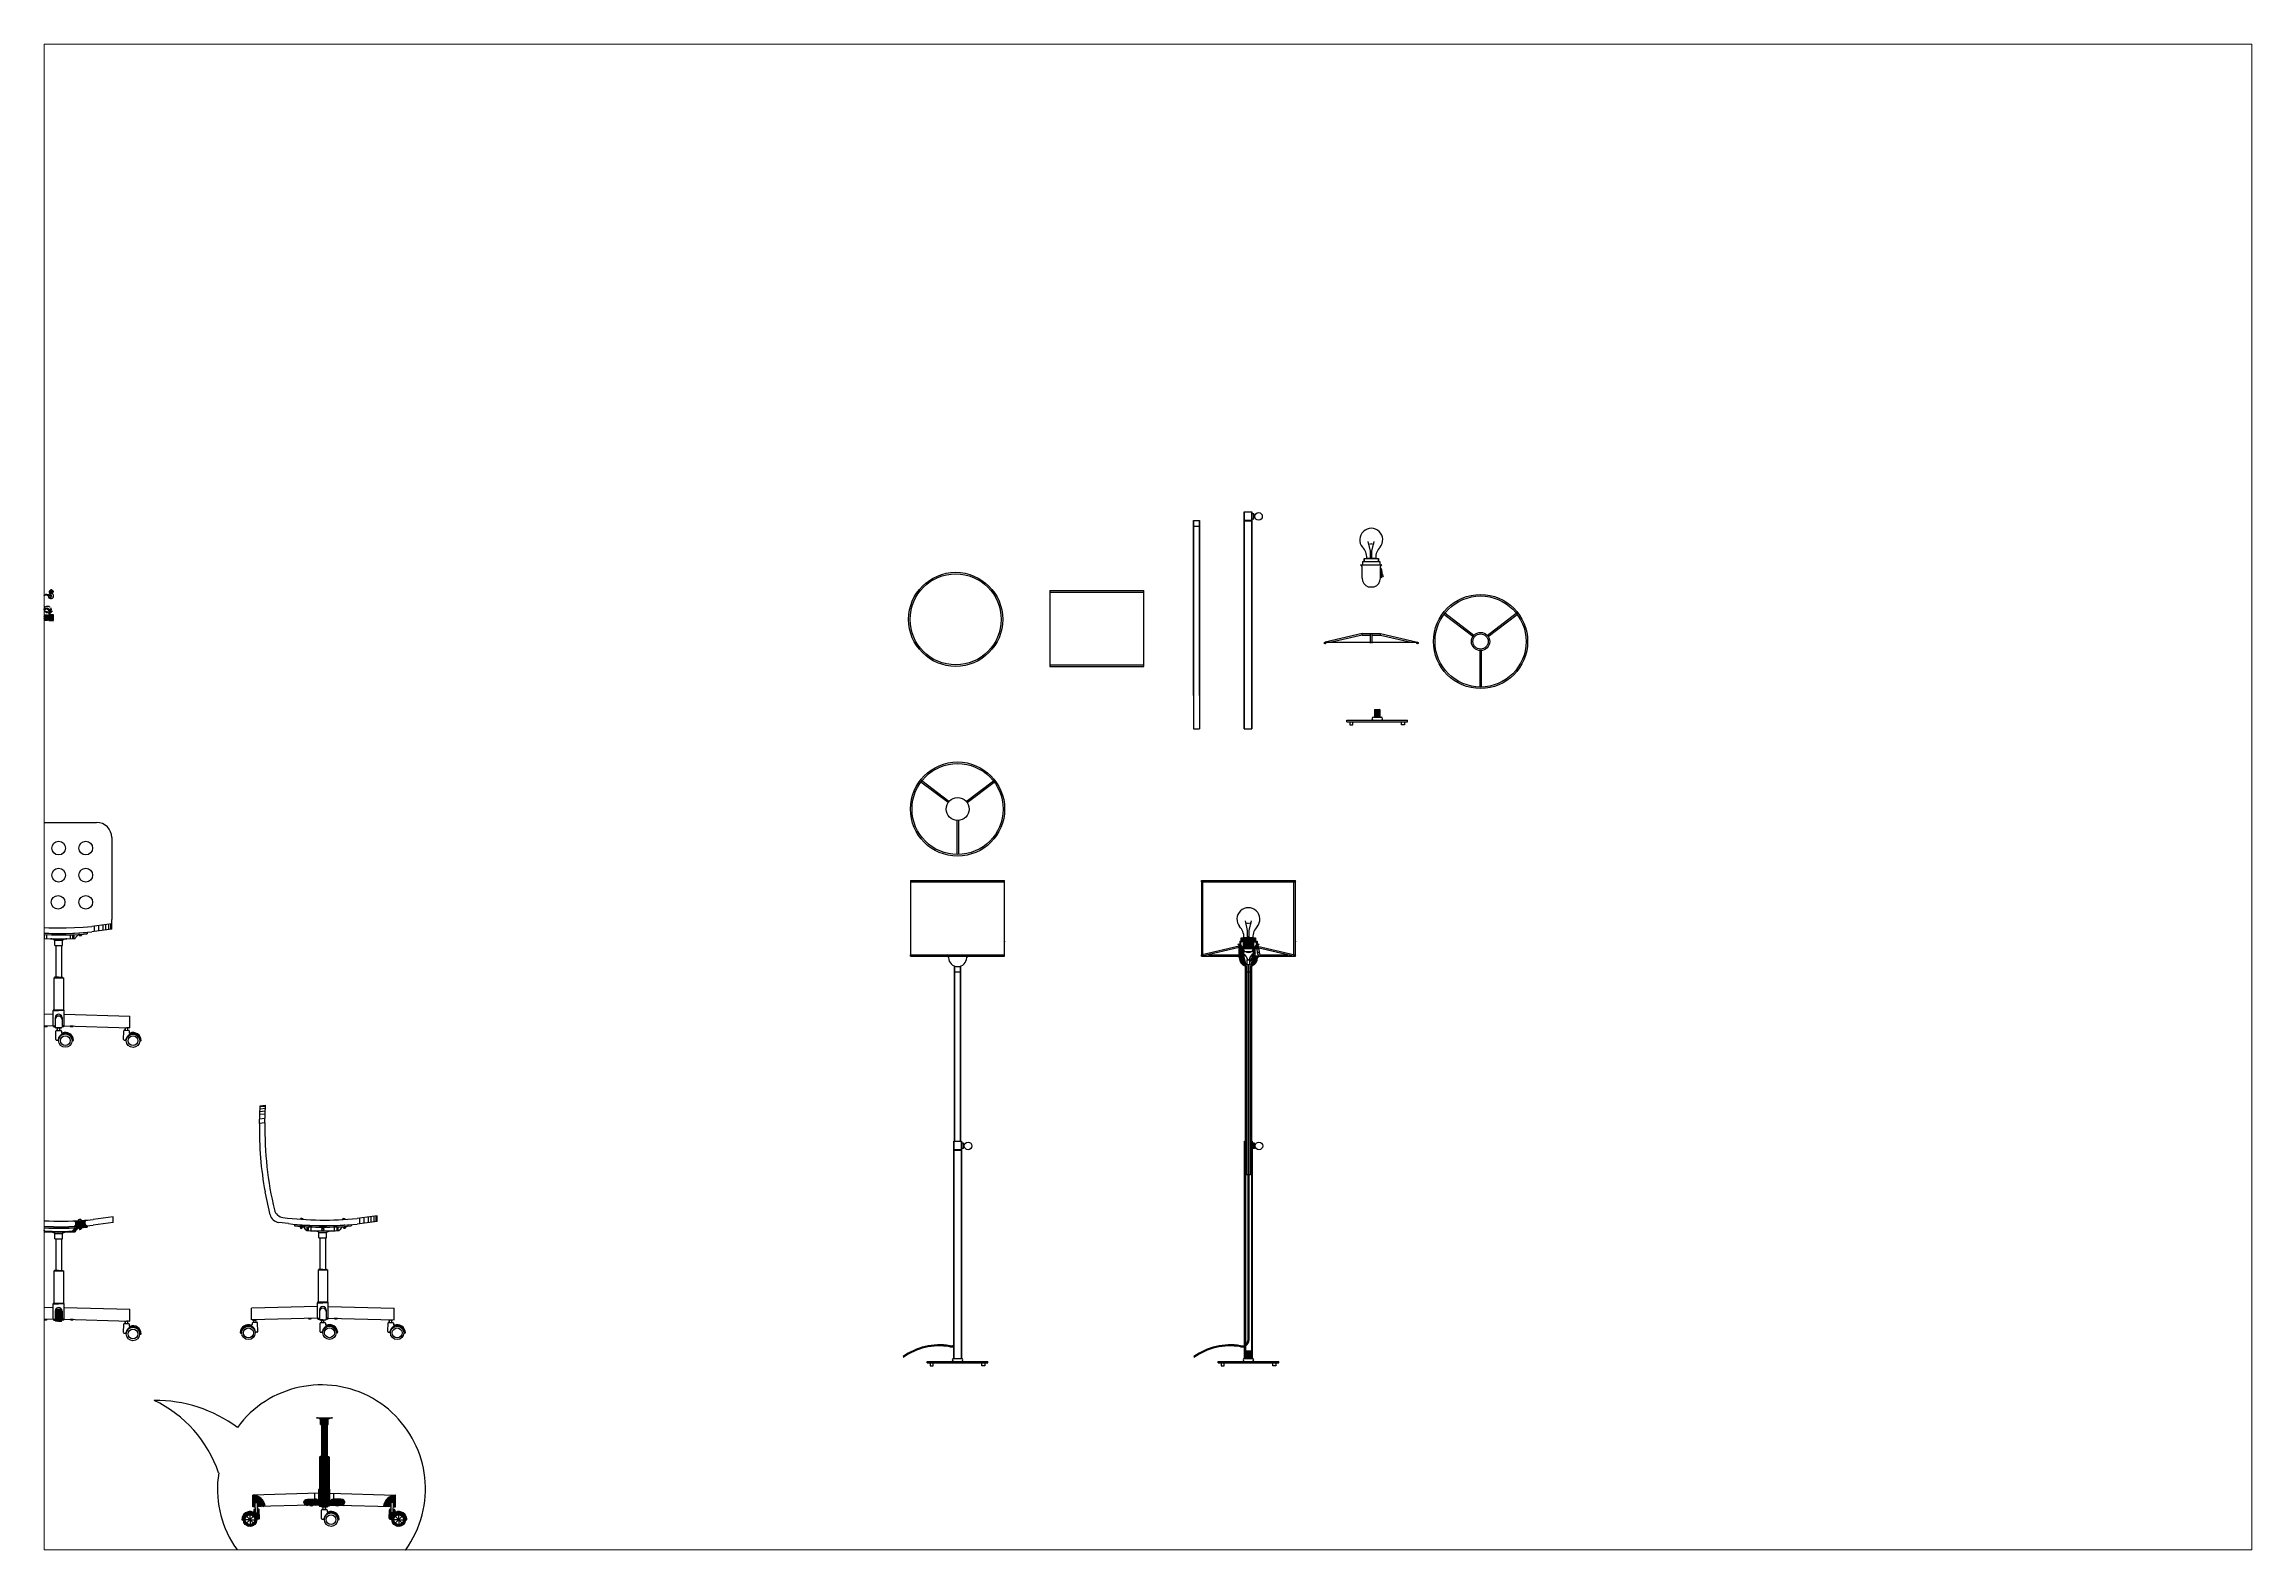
# Paper-space layout 'Layout1' of a CAD drawing. Header units: centimetres. Extents: x 26 to 753, y 20 to 516.
# The model-space entities are those that its viewports show. They can reach past a viewport. Long polylines and large blocks are cut down to what shows.
import ezdxf

# ---------------------------------------------------------------- set-up
doc = ezdxf.new("R2010")
doc.units = ezdxf.units.CM
doc.layers.get('0').update_dxf_attribs({"color": 147})
doc.layers.add('connessioni', color=40, linetype='Continuous')
doc.layers.add('ferramenta', color=250, linetype='Continuous')
doc.styles.add('PDF Arial', font='arial.ttf')

msp = doc.modelspace()

# ---------------------------------------------------------------- hatches: boundary and pattern name
h = msp.add_hatch()
h.set_pattern_fill('ANSI31', color=256, scale=0.09, angle=118)
h.paths.add_polyline_path([(3182.16, 1482.91), (3182.02, 1482.92), (3182.03, 1483.11), (3181.74, 1483.13), (3181.76, 1483.34, -0.0029), (3180.45, 1483.44, -0.599636), (3180.26, 1481.64, 0.003979), (3182.06, 1481.5)])
h.paths.add_polyline_path([(3184.41, 1483.18, -0.00289), (3183.1, 1483.25), (3183.08, 1483.04), (3182.77, 1483.06), (3182.76, 1482.87), (3182.67, 1482.87), (3182.57, 1481.47, 0.003929), (3184.35, 1481.37, -0.598706)])
h.paths.add_polyline_path([(3196.01, 1482.85), (3195.92, 1482.84), (3195.9, 1483.04), (3195.6, 1483.01), (3195.58, 1483.18, -0.002528), (3194.43, 1483.13, -0.597977), (3194.49, 1481.32, 0.003573), (3196.11, 1481.39)])
h.paths.add_polyline_path([(3198.4, 1483.35, -0.003243), (3196.93, 1483.25), (3196.93, 1483.11), (3196.65, 1483.09), (3196.66, 1482.89), (3196.52, 1482.88), (3196.62, 1481.42, 0.004328), (3198.58, 1481.55, -0.599091)])
at = {"layer": 'ferramenta', "transparency": 33554559}
h = msp.add_hatch(color=256, dxfattribs=at)
h.paths.add_polyline_path([(3180.93, 1685.58), (3180.93, 1685.76), (3180.82, 1685.76), (3180.7, 1685.57), (3180.7, 1685.51), (3180.85, 1685.51), (3180.85, 1685.45), (3180.93, 1685.45), (3180.93, 1685.51), (3180.97, 1685.51), (3180.97, 1685.58)], flags=0)
h.paths.add_polyline_path([(3180.85, 1685.58), (3180.78, 1685.58), (3180.85, 1685.7), (3180.85, 1685.7)], flags=0)
for points in [[(3183.43, 1685.84), (3183.44, 1685.84), (3183.45, 1685.84), (3183.42, 1685.76), (3183.41, 1685.76), (3183.44, 1685.83)], [(3183.58, 1682.92), (3183.51, 1682.89), (3183.51, 1682.87), (3183.58, 1682.9), (3183.58, 1682.88), (3183.62, 1682.92), (3183.58, 1682.94)], [(3185.19, 1681.96), (3185.1, 1681.96), (3185.1, 1681.93), (3185.19, 1681.93), (3185.2, 1681.9), (3185.24, 1681.94), (3185.2, 1681.99)], [(3186.34, 1684.74), (3186.35, 1684.75), (3186.36, 1684.74), (3186.33, 1684.66), (3186.32, 1684.67), (3186.35, 1684.73)], [(3186.57, 1684.65), (3186.57, 1684.65), (3186.63, 1684.63), (3186.54, 1684.57), (3186.54, 1684.58), (3186.61, 1684.63)], [(3186.63, 1681.93), (3186.72, 1681.93), (3186.72, 1681.95), (3186.63, 1681.95), (3186.63, 1681.98), (3186.58, 1681.94), (3186.63, 1681.9)]]:
    msp.add_hatch(color=256, dxfattribs=at).paths.add_polyline_path(points)
h = msp.add_hatch(color=256, dxfattribs=at)
h.paths.add_polyline_path([(3183.62, 1685.75), (3183.61, 1685.74), (3183.62, 1685.74)], flags=0)
h.paths.add_polyline_path([(3183.57, 1685.71), (3183.58, 1685.71)], flags=0)
h.paths.add_polyline_path([(3183.59, 1685.73), (3183.59, 1685.73), (3183.62, 1685.77), (3183.65, 1685.75), (3183.65, 1685.74)], flags=0)
h = msp.add_hatch(color=256, dxfattribs=at)
h.paths.add_polyline_path([(3183.74, 1685.65), (3183.76, 1685.71), (3183.69, 1685.66), (3183.72, 1685.64), (3183.72, 1685.63), (3183.73, 1685.63), (3183.73, 1685.64), (3183.74, 1685.63), (3183.75, 1685.64)], flags=0)
h.paths.add_polyline_path([(3183.73, 1685.65), (3183.71, 1685.66), (3183.74, 1685.68), (3183.74, 1685.68)], flags=0)
h = msp.add_hatch(color=256, dxfattribs=at)
h.paths.add_polyline_path([(3185.74, 1681.76, 0.413931), (3185.75, 1681.78)], flags=0)
h.paths.add_polyline_path([(3185.75, 1681.78, 0.413959), (3185.73, 1681.8)], flags=0)
h.paths.add_polyline_path([(3185.73, 1681.8), (3185.71, 1681.79), (3185.64, 1681.78)], flags=0)
h.paths.add_polyline_path([(3185.64, 1681.78, 0.414142), (3185.63, 1681.76)], flags=0)
h.paths.add_polyline_path([(3185.63, 1681.76, 0.414896), (3185.65, 1681.74)], flags=0)
h.paths.add_polyline_path([(3185.65, 1681.74), (3185.69, 1681.75)], flags=0)
h.paths.add_polyline_path([(3185.58, 1681.83, 0.413871), (3185.6, 1681.81)], flags=0)
h.paths.add_polyline_path([(3185.6, 1681.81), (3185.64, 1681.82), (3185.71, 1681.83)], flags=0)
h.paths.add_polyline_path([(3185.71, 1681.83, 0.413824), (3185.72, 1681.85)], flags=0)
h.paths.add_polyline_path([(3185.72, 1681.85, 0.414371), (3185.7, 1681.87)], flags=0)
h.paths.add_polyline_path([(3185.7, 1681.87), (3185.67, 1681.86), (3185.67, 1681.86)], flags=0)
h.paths.add_polyline_path([(3185.67, 1681.86, 0.000558), (3185.66, 1681.85)], flags=0)
h.paths.add_polyline_path([(3185.62, 1681.83, 0.200885), (3185.66, 1681.85)], flags=0)
h.paths.add_polyline_path([(3185.58, 1681.84, 0.161265), (3185.62, 1681.83)], flags=0)
h.paths.add_polyline_path([(3185.58, 1681.84, 0.122027), (3185.58, 1681.83)], flags=0)
h.paths.add_polyline_path([(3185.55, 1681.88), (3185.55, 1681.88)], flags=0)
h.paths.add_polyline_path([(3185.57, 1681.92, 0.196672), (3185.55, 1681.88)], flags=0)
h.paths.add_polyline_path([(3185.57, 1681.92), (3185.54, 1681.92)], flags=0)
h.paths.add_polyline_path([(3185.54, 1681.92, 0.413355), (3185.52, 1681.9)], flags=0)
h.paths.add_polyline_path([(3185.52, 1681.9, 0.414142), (3185.55, 1681.88)], flags=0)
h.paths.add_polyline_path([(3185.37, 1681.93), (3185.61, 1681.98)], flags=0)
h.paths.add_polyline_path([(3185.65, 1682.02, 0.000021), (3185.61, 1681.98)], flags=0)
h.paths.add_polyline_path([(3185.65, 1682.02), (3185.36, 1681.97)], flags=0)
h.paths.add_polyline_path([(3186.04, 1681.84), (3186.04, 1681.8)], flags=0)
h.paths.add_polyline_path([(3185.97, 1681.79, 0.000075), (3186.04, 1681.8)], flags=0)
h.paths.add_polyline_path([(3185.87, 1681.74), (3185.75, 1681.72), (3185.7, 1681.71), (3185.66, 1681.7)], flags=0)
h.paths.add_polyline_path([(3185.59, 1681.75, 0.413427), (3185.66, 1681.7)], flags=0)
h.paths.add_polyline_path([(3185.59, 1681.77, 0.102812), (3185.59, 1681.75)], flags=0)
h.paths.add_polyline_path([(3185.54, 1681.82, 0.322722), (3185.59, 1681.77)], flags=0)
h.paths.add_polyline_path([(3185.54, 1681.84, 0.092063), (3185.54, 1681.82)], flags=0)
h.paths.add_polyline_path([(3185.49, 1681.89, 0.368024), (3185.54, 1681.84)], flags=0)
h.paths.add_polyline_path([(3185.49, 1681.92, 0.114456), (3185.49, 1681.89)], flags=0)
h.paths.add_polyline_path([(3185.49, 1681.92), (3185.38, 1681.9)], flags=0)
h.paths.add_polyline_path([(3185.36, 1682.01), (3185.73, 1682.07), (3185.73, 1682.07)], flags=0)
h.paths.add_polyline_path([(3185.74, 1682.08, 0.022023), (3185.73, 1682.07)], flags=0)
h.paths.add_polyline_path([(3185.74, 1682.08), (3185.84, 1682.09)], flags=0)
h.paths.add_polyline_path([(3185.95, 1682.05), (3186, 1682.06), (3186, 1682.02), (3185.95, 1682.02)], flags=0)
h.paths.add_polyline_path([(3185.85, 1682.06), (3185.75, 1682.04)], flags=0)
h.paths.add_polyline_path([(3185.68, 1682.01), (3185.6, 1681.9)], flags=0)
h.paths.add_polyline_path([(3185.6, 1681.9, 0.413035), (3185.6, 1681.87)], flags=0)
h.paths.add_polyline_path([(3185.6, 1681.87, 0.197902), (3185.61, 1681.87)], flags=0)
h.paths.add_polyline_path([(3185.63, 1681.87), (3185.7, 1681.96), (3185.71, 1681.97), (3185.72, 1681.97)], flags=0)
h.paths.add_polyline_path([(3185.91, 1681.97), (3185.93, 1681.94)], flags=0)
h.paths.add_polyline_path([(3185.72, 1681.93, 0.000162), (3185.71, 1681.91)], flags=0)
h.paths.add_polyline_path([(3185.76, 1681.86, 0.364898), (3185.71, 1681.91)], flags=0)
h.paths.add_polyline_path([(3185.76, 1681.83, 0.136053), (3185.76, 1681.86)], flags=0)
h.paths.add_polyline_path([(3185.79, 1681.79, 0.250538), (3185.76, 1681.83)], flags=0)
h.paths.add_polyline_path([(3185.79, 1681.77), (3185.87, 1681.78)], flags=0)
h = msp.add_hatch(color=256, dxfattribs=at)
h.paths.add_polyline_path([(3186.47, 1684.66), (3186.47, 1684.66), (3186.44, 1684.64), (3186.46, 1684.63)], flags=0)
h.paths.add_polyline_path([(3186.48, 1684.62), (3186.48, 1684.62), (3186.47, 1684.62), (3186.46, 1684.61), (3186.45, 1684.61), (3186.46, 1684.62), (3186.42, 1684.64), (3186.5, 1684.69), (3186.47, 1684.63)], flags=0)
h = msp.add_hatch(color=256, dxfattribs=at)
h.paths.add_polyline_path([(3186.65, 1684.61), (3186.64, 1684.6), (3186.64, 1684.6)], flags=0)
h.paths.add_polyline_path([(3186.6, 1684.57), (3186.61, 1684.57)], flags=0)
h.paths.add_polyline_path([(3186.62, 1684.59), (3186.62, 1684.59), (3186.65, 1684.62), (3186.68, 1684.61), (3186.68, 1684.6)], flags=0)
at = {"layer": 'ferramenta'}
h = msp.add_hatch(dxfattribs=at)
h.set_pattern_fill('ANSI31', color=256, scale=0.09, angle=118)
h.paths.add_polyline_path([(3579.24, 1576.39), (3578.94, 1576.39), (3578.95, 1575.34), (3578.43, 1575.34), (3578.43, 1574.29), (3578.73, 1574.3), (3578.73, 1575.04), (3579.25, 1575.04)])
h.paths.add_polyline_path([(3584.15, 1575.34), (3583.63, 1575.34), (3583.64, 1576.39), (3583.34, 1576.39), (3583.33, 1575.04), (3583.85, 1575.04), (3583.85, 1574.31), (3584.15, 1574.31)])
h.paths.add_polyline_path([(3578.73, 1574.3), (3578.43, 1574.29), (3577.75, 1574.29, -0.352821), (3578.29, 1573.7), (3578.29, 1569.9, 0.317832), (3580.29, 1567.07), (3580.59, 1567.07)])
h.paths.add_polyline_path([(3584.29, 1569.92), (3584.29, 1569.99), (3583.54, 1569.99), (3583.54, 1571.38, 0.02709), (3582.87, 1570.5), (3581.99, 1567.07), (3582.29, 1567.07, 0.318988)])
h.paths.add_polyline_path([(3584.58, 1570.36), (3583.54, 1570.36), (3583.54, 1569.99), (3584.29, 1569.99), (3584.58, 1569.99)])
h.paths.add_polyline_path([(3584.61, 1573.11), (3583.54, 1573.11), (3583.54, 1572.74), (3584.61, 1572.74)])
h.paths.add_polyline_path([(3584.29, 1573.72, -0.352774), (3584.83, 1574.31), (3583.85, 1574.31), (3583.85, 1574.29), (3583.54, 1573.11), (3584.29, 1573.11)])
h.paths.add_polyline_path([(3583.24, 1508.7), (3582.54, 1508.7), (3582.54, 1508.02), (3583.24, 1508.02)])
h.paths.add_polyline_path([(3583.24, 1507.63), (3582.54, 1507.63), (3582.54, 1506.95), (3583.24, 1506.95)])
h = msp.add_hatch(dxfattribs=at)
h.set_pattern_fill('ANSI31', color=256, scale=0.09, angle=118)
h.paths.add_polyline_path([(3183.57, 1481.33, -0.00223), (3182.56, 1481.39), (3182.53, 1480.94), (3182.7, 1480.93, 0.001825), (3183.53, 1480.88, -0.643105)])
h.paths.add_polyline_path([(3182.7, 1480.93), (3182.53, 1480.94), (3182.53, 1480.88), (3182.69, 1480.87)])
h.paths.add_polyline_path([(3182.64, 1480.87), (3182.53, 1480.88), (3182.51, 1480.58), (3182.62, 1480.57)])
h.paths.add_polyline_path([(3182.61, 1480.57), (3182.51, 1480.58), (3182.51, 1480.54), (3182.58, 1480.53, 0.393114)])
h.paths.add_polyline_path([(3182.02, 1480.91), (3181.86, 1480.92), (3181.84, 1480.63), (3182, 1480.61)])
h.paths.add_polyline_path([(3182, 1480.61), (3181.85, 1480.62, 0.395695), (3181.88, 1480.58), (3182, 1480.57)])
h.paths.add_polyline_path([(3182.02, 1480.97, -0.00047), (3181.81, 1480.99), (3181.81, 1480.93), (3182.02, 1480.91)])
h.paths.add_polyline_path([(3182.05, 1481.42, -0.002284), (3181.02, 1481.5, -0.647588), (3181.01, 1481.05, 0.00225), (3182.02, 1480.97)])
h = msp.add_hatch(dxfattribs=at)
h.set_pattern_fill('ANSI31', color=256, scale=0.09, angle=118)
h.paths.add_polyline_path([(3183.77, 1480.87, -0.002328), (3182.71, 1480.93, -0.087497), (3183.77, 1479.83, -0.015515), (3183.92, 1479.59, 0.023913), (3194.75, 1479.57, -0.108088), (3195.97, 1480.9, -0.002353), (3194.9, 1480.85, 0.087497), (3193.84, 1479.75, -0.019416), (3184.83, 1479.77, 0.087442)])
h = msp.add_hatch(dxfattribs=at)
h.set_pattern_fill('ANSI31', color=256, scale=0.09, angle=118)
h.paths.add_polyline_path([(3197.65, 1481.46, -0.002262), (3196.62, 1481.4), (3196.66, 1480.94, 0.002217), (3197.66, 1481.01, -0.647757)])
h.paths.add_polyline_path([(3196.11, 1481.36, -0.00225), (3195.09, 1481.31, -0.646709), (3195.14, 1480.86, 0.002205), (3196.14, 1480.91)])
h.paths.add_polyline_path([(3196.15, 1480.85), (3196.04, 1480.85), (3196.06, 1480.55), (3196.17, 1480.55)])
h.paths.add_polyline_path([(3196.14, 1480.91, -0.000361), (3195.98, 1480.9), (3195.98, 1480.84), (3196.15, 1480.85)])
h.paths.add_polyline_path([(3196.17, 1480.55), (3196.07, 1480.55, 0.393114), (3196.1, 1480.51), (3196.17, 1480.51)])
h.paths.add_polyline_path([(3196.82, 1480.9), (3196.66, 1480.89), (3196.68, 1480.59), (3196.84, 1480.6)])
h.paths.add_polyline_path([(3196.87, 1480.96, -0.000468), (3196.66, 1480.94), (3196.66, 1480.89), (3196.82, 1480.9), (3196.87, 1480.9)])
h.paths.add_polyline_path([(3196.83, 1480.6), (3196.68, 1480.59), (3196.68, 1480.55), (3196.8, 1480.56, 0.395695)])
h = msp.add_hatch(dxfattribs=at)
h.set_pattern_fill('ANSI31', color=256, scale=0.09, angle=118)
h.paths.add_polyline_path([(3190.44, 1452.9, 1.001141), (3188.23, 1452.9), (3188.23, 1450.4), (3188.23, 1450.4, 0.476247), (3188.44, 1450.14), (3189.33, 1450.14), (3190.23, 1450.14, 0.476247), (3190.43, 1450.4), (3190.44, 1450.4)])
h = msp.add_hatch(dxfattribs=at)
h.set_pattern_fill('ANSI31', color=256, scale=0.09, angle=118)
h.paths.add_polyline_path([(3275.9, 1417.76), (3275.6, 1417.76), (3275.6, 1416), (3275.9, 1416)])
h.paths.add_polyline_path([(3275.9, 1418.16), (3277.83, 1418.16), (3277.83, 1417.76), (3278.13, 1417.76, -0.108833), (3279.6, 1418.27), (3274.25, 1418.27, -0.113476), (3275.6, 1417.76), (3275.9, 1417.76)])
h.paths.add_polyline_path([(3278.12, 1417.76), (3277.83, 1417.76), (3277.83, 1416), (3278.12, 1416)])
h.paths.add_polyline_path([(3277.8, 1418.12), (3275.93, 1418.12), (3275.93, 1417.98), (3277.8, 1417.98)], flags=17)
h.paths.add_polyline_path([(3275.9, 1405.54), (3275.55, 1405.54, 0.414214), (3275.42, 1405.41), (3275.9, 1405.41)])
h.paths.add_polyline_path([(3278.18, 1405.54), (3277.83, 1405.54), (3277.83, 1405.41), (3278.31, 1405.41, 0.414214)], flags=17)
h.paths.add_polyline_path([(3275.9, 1394.83), (3275.3, 1394.83, 0.414214), (3275.07, 1394.6), (3275.9, 1394.6)])
h.paths.add_polyline_path([(3278.43, 1394.83), (3278.43, 1394.83), (3277.83, 1394.83), (3277.83, 1394.6), (3278.66, 1394.6, 0.414169)], flags=16)
h.paths.add_polyline_path([(3275.9, 1394.6), (3275.07, 1394.6), (3275.07, 1389.5), (3275.9, 1389.5)])
h.paths.add_polyline_path([(3278.66, 1394.6), (3277.83, 1394.6), (3277.83, 1389.5), (3278.66, 1389.5)])
h.paths.add_polyline_path([(3278.66, 1389.5), (3277.83, 1389.5), (3277.83, 1389.44), (3275.9, 1389.44), (3275.9, 1389.5), (3275.07, 1389.5, 0.291356), (3275.3, 1389.18), (3275.76, 1389.18), (3277.97, 1389.18), (3278.43, 1389.18, 0.291356)])
h.paths.add_polyline_path([(3275.9, 1405.41), (3275.42, 1405.41), (3275.3, 1405.41), (3275.3, 1394.83), (3275.9, 1394.83)])
h.paths.add_polyline_path([(3278.66, 1394.6), (3277.83, 1394.6), (3277.83, 1394.83), (3277.83, 1405.54), (3278.18, 1405.54, -0.414214), (3278.31, 1405.41), (3278.43, 1405.41), (3278.43, 1394.83, -0.414169)])
h.paths.add_polyline_path([(3277.8, 1417.98), (3275.93, 1417.98), (3275.93, 1389.5), (3277.8, 1389.5)])
h = msp.add_hatch(dxfattribs=at)
h.set_pattern_fill('ANSI31', color=256, scale=0.09, angle=118)
h.paths.add_polyline_path([(3257.4, 1389.03, 0.364478), (3253.36, 1392.79), (3253.36, 1388.93), (3254.06, 1388.95), (3254.01, 1390.63), (3254.83, 1390.65), (3254.87, 1388.97)])
h.paths.add_polyline_path([(3298.9, 1390.65), (3299.72, 1390.63), (3299.67, 1388.95), (3300.36, 1388.93), (3300.36, 1392.79, 0.364478), (3296.32, 1389.03), (3298.85, 1388.97)])
h = msp.add_hatch(dxfattribs=at)
h.set_pattern_fill('ANSI31', color=256, scale=0.09, angle=118)
h.paths.add_polyline_path([(3272.22, 1391.36), (3272.77, 1391.38), (3272.83, 1389.84), (3273.71, 1390.05), (3273.71, 1391.46, 0.003051), (3273.52, 1391.45), (3271.42, 1391.38, 0.007755), (3270.95, 1391.36, 0.58781), (3270.32, 1389.9, -0.218477), (3270.45, 1389.38), (3271, 1389.39), (3272.28, 1389.7)])
h.paths.add_polyline_path([(3272.28, 1389.7), (3271, 1389.39), (3272.29, 1389.43)], flags=17)
h.paths.add_polyline_path([(3274.73, 1390.05, 0.58781), (3273.99, 1391.46, 0.004704), (3273.71, 1391.46), (3273.71, 1390.05), (3272.83, 1389.84), (3272.85, 1389.44), (3274.64, 1389.49, -0.234081)])
h = msp.add_hatch(dxfattribs=at)
h.set_pattern_fill('ANSI31', color=256, scale=0.09, angle=118)
h.paths.add_polyline_path([(3277.97, 1389.18), (3275.76, 1389.18, 0.476247), (3275.97, 1388.93), (3276.86, 1388.93), (3277.76, 1388.93, 0.471117)])
h.paths.add_polyline_path([(3277.58, 1388.93), (3276.86, 1388.93), (3276.15, 1388.93), (3276.21, 1388.86), (3276.86, 1388.86), (3277.52, 1388.86)])
h = msp.add_hatch(dxfattribs=at)
h.set_pattern_fill('ANSI31', color=256, scale=0.09, angle=118)
h.paths.add_polyline_path([(3280.96, 1391.38), (3281.51, 1391.36), (3281.45, 1389.7), (3282.73, 1389.39), (3283.27, 1389.38, -0.218477), (3283.41, 1389.9, 0.58781), (3282.78, 1391.36, 0.007755), (3282.3, 1391.38), (3280.21, 1391.45, 0.003051), (3280.02, 1391.46), (3280.02, 1390.05), (3280.9, 1389.84)])
h.paths.add_polyline_path([(3280.02, 1391.46, 0.004704), (3279.73, 1391.46, 0.58781), (3279, 1390.05, -0.234081), (3279.09, 1389.49), (3280.88, 1389.44), (3280.9, 1389.84), (3280.02, 1390.05)])
h.paths.add_polyline_path([(3281.45, 1389.7), (3281.44, 1389.43), (3282.73, 1389.39)], flags=17)
h = msp.add_hatch(dxfattribs=at)
h.set_pattern_fill('ANSI31', color=256, scale=0.09, angle=118)
h.paths.add_polyline_path([(3255.39, 1387.91, 0.414214), (3255.18, 1388.11), (3254.9, 1388.1), (3254.93, 1386.86), (3254.11, 1386.84), (3254.08, 1388.08), (3253.79, 1388.07, 0.414214), (3253.6, 1387.86), (3253.61, 1387.36, -0.53449), (3253.34, 1387.16, 0.516297), (3249.68, 1384.73, 1), (3249.98, 1384.74, -0.904509), (3254.75, 1385.04, 0.374815), (3254.95, 1384.87), (3255.27, 1384.88, 0.414214), (3255.46, 1385.08)])
h.paths.add_polyline_path([(3252.38, 1384.94, 0.198912), (3252.17, 1384.86), (3252.32, 1384.7, -0.198912), (3252.38, 1384.73)], flags=17)
h.paths.add_polyline_path([(3252.17, 1384.86, 0.198912), (3252.08, 1384.65), (3252.3, 1384.65, -0.198912), (3252.32, 1384.7)], flags=17)
h.paths.add_polyline_path([(3252.59, 1384.86, 0.198912), (3252.38, 1384.94), (3252.38, 1384.73, -0.198912), (3252.43, 1384.7)], flags=17)
h.paths.add_polyline_path([(3252.59, 1384.86), (3252.43, 1384.7, -0.198912), (3252.45, 1384.65), (3252.67, 1384.65, 0.198912)], flags=17)
h = msp.add_hatch(dxfattribs=at)
h.set_pattern_fill('ANSI31', color=256, scale=0.09, angle=118)
h.paths.add_polyline_path([(3250.17, 1384.65, 1), (3254.58, 1384.65, 1)])
h.paths.add_polyline_path([(3254, 1384.65, -1), (3250.75, 1384.65, -1)], flags=16)
h.paths.add_polyline_path([(3252.67, 1384.65, -1), (3252.08, 1384.65, -1)], flags=0)
h.paths.add_polyline_path([(3252.45, 1384.65, -1), (3252.3, 1384.65, -1)], flags=0)
h = msp.add_hatch(dxfattribs=at)
h.set_pattern_fill('ANSI31', color=256, scale=0.09, angle=118)
h.paths.add_polyline_path([(3252.32, 1384.59, -0.198912), (3252.3, 1384.65), (3252.08, 1384.65, 0.198912), (3252.17, 1384.44)])
h.paths.add_polyline_path([(3252.38, 1384.57, -0.198912), (3252.32, 1384.59), (3252.17, 1384.44, 0.198912), (3252.38, 1384.35)])
h.paths.add_polyline_path([(3252.43, 1384.59, -0.198912), (3252.38, 1384.57), (3252.38, 1384.35, 0.198912), (3252.59, 1384.44)])
h.paths.add_polyline_path([(3252.67, 1384.65), (3252.45, 1384.65, -0.198912), (3252.43, 1384.59), (3252.59, 1384.44, 0.198912)])
h = msp.add_hatch(dxfattribs=at)
h.set_pattern_fill('ANSI31', color=256, scale=0.09, angle=118)
h.paths.add_polyline_path([(3303.75, 1384.74, 1), (3304.05, 1384.73, 0.516297), (3300.39, 1387.16, -0.53449), (3300.12, 1387.36), (3300.13, 1387.86, 0.414214), (3299.93, 1388.07), (3299.65, 1388.08), (3299.62, 1386.84), (3298.8, 1386.86), (3298.83, 1388.1), (3298.55, 1388.11, 0.414214), (3298.34, 1387.91), (3298.27, 1385.08, 0.414214), (3298.46, 1384.88), (3298.78, 1384.87, 0.374815), (3298.98, 1385.04, -0.904509)])
h = msp.add_hatch(dxfattribs=at)
h.set_pattern_fill('ANSI31', color=256, scale=0.09, angle=118)
h.set_pattern_definition([(163, (48.9774, -7e-10), (-0.083545215, -0.273264084), [])])
h.paths.add_polyline_path([(3299.15, 1384.65, 1), (3303.56, 1384.65, 1)])
h.paths.add_polyline_path([(3302.97, 1384.65, -1), (3299.73, 1384.65, -1)], flags=16)
h.paths.add_polyline_path([(3301.65, 1384.65, -1), (3301.06, 1384.65, -1)], flags=0)
h.paths.add_polyline_path([(3301.43, 1384.65, -1), (3301.27, 1384.65, -1)], flags=0)
h = msp.add_hatch(dxfattribs=at)
h.set_pattern_fill('ANSI31', color=256, scale=0.09, angle=118)
h.paths.add_polyline_path([(3301.56, 1384.86, 0.198912), (3301.35, 1384.94), (3301.35, 1384.73, -0.198912), (3301.41, 1384.7)])
h.paths.add_polyline_path([(3301.56, 1384.86), (3301.41, 1384.7, -0.198912), (3301.43, 1384.65), (3301.65, 1384.65, 0.198912)])
h.paths.add_polyline_path([(3301.35, 1384.94, 0.198912), (3301.14, 1384.86), (3301.3, 1384.7, -0.198912), (3301.35, 1384.73)])
h.paths.add_polyline_path([(3301.14, 1384.86, 0.198912), (3301.06, 1384.65), (3301.27, 1384.65, -0.198912), (3301.3, 1384.7)])
h.paths.add_polyline_path([(3301.3, 1384.59, -0.198912), (3301.27, 1384.65), (3301.06, 1384.65, 0.198912), (3301.14, 1384.44)])
h.paths.add_polyline_path([(3301.35, 1384.57, -0.198912), (3301.3, 1384.59), (3301.14, 1384.44, 0.198912), (3301.35, 1384.35)])
h.paths.add_polyline_path([(3301.41, 1384.59, -0.198912), (3301.35, 1384.57), (3301.35, 1384.35, 0.198912), (3301.56, 1384.44)])
h.paths.add_polyline_path([(3301.65, 1384.65), (3301.43, 1384.65, -0.198912), (3301.41, 1384.59), (3301.56, 1384.44, 0.198912)])

# ---------------------------------------------------------------- linework, layer by layer
for p, q in [((3579.91, 1716.79), (3582.41, 1716.79)), ((3563.18, 1713.89), (3565.18, 1713.89)), ((3565.18, 1711.9), (3563.18, 1711.9)), ((3579.91, 1714.01), (3582.41, 1714.01)), ((3579.91, 1713.81), (3582.41, 1713.81)), ((3515.85, 1690.84), (3546.85, 1690.84)), ((3515.85, 1690.84), (3515.85, 1665.84)), ((3515.85, 1690.34), (3546.85, 1690.34)), ((3546.85, 1665.84), (3546.85, 1690.84)), ((3515.85, 1666.34), (3546.85, 1666.34)), ((3515.85, 1665.84), (3546.85, 1665.84)), ((3563.19, 1656.2), (3563.19, 1645.24)), ((3565.18, 1656.2), (3565.18, 1645.24)), ((3563.19, 1645.24), (3565.18, 1645.24)), ((3579.91, 1645.24), (3582.41, 1645.24)), ((3613.72, 1648.11), (3633.72, 1648.11)), ((3613.72, 1647.61), (3613.72, 1648.11)), ((3613.72, 1647.61), (3633.72, 1647.61)), ((3622.47, 1649.11), (3624.97, 1649.11)), ((3633.72, 1647.61), (3633.72, 1648.11)), ((3176.84, 1614.42), (3201.84, 1614.42)), ((3206.84, 1609.42), (3206.84, 1582.42)), ((3469.98, 1595.33), (3500.98, 1595.33)), ((3469.98, 1595.33), (3469.98, 1570.33)), ((3469.98, 1594.83), (3500.98, 1594.83)), ((3500.98, 1570.33), (3500.98, 1595.33)), ((3565.79, 1595.33), (3596.79, 1595.33)), ((3565.79, 1595.33), (3565.79, 1570.33)), ((3565.79, 1594.83), (3596.79, 1594.83)), ((3566.29, 1570.89), (3566.29, 1595.33)), ((3596.29, 1570.89), (3596.29, 1594.83)), ((3596.79, 1570.33), (3596.79, 1595.33)), ((3206.84, 1581.05), (3200.25, 1580.18)), ((3206.84, 1579.23), (3200.25, 1578.36)), ((3201.01, 1580.28), (3201.01, 1578.46)), ((3202.41, 1580.46), (3202.41, 1578.65)), ((3203.89, 1580.66), (3203.89, 1578.84)), ((3204.8, 1580.78), (3204.8, 1578.96)), ((3205.71, 1580.9), (3205.71, 1579.08)), ((3206.39, 1580.99), (3206.39, 1579.17)), ((3206.84, 1579.23), (3206.84, 1582.42)), ((3469.98, 1570.33), (3469.98, 1570.83)), ((3469.98, 1570.83), (3500.98, 1570.83)), ((3469.98, 1570.33), (3500.98, 1570.33)), ((3482.48, 1569.9), (3482.48, 1570.33)), ((3486.48, 1565.08), (3484.48, 1565.08)), ((3488.48, 1569.9), (3488.48, 1570.33)), ((3488.77, 1569.99), (3488.48, 1569.99)), ((3565.79, 1570.33), (3565.79, 1570.83)), ((3565.79, 1570.83), (3566.04, 1570.83)), ((3565.79, 1570.33), (3578.29, 1570.33)), ((3566.29, 1570.33), (3566.29, 1570.39)), ((3568.18, 1570.83), (3578.29, 1570.83)), ((3580.59, 1567.07), (3580.59, 1498.42)), ((3581.07, 1565.08), (3580.59, 1565.08)), ((3581.99, 1565.08), (3581.47, 1565.08)), ((3581.99, 1567.07), (3581.99, 1498.42)), ((3584.58, 1570.33), (3596.79, 1570.33)), ((3585.05, 1570.83), (3594.41, 1570.83)), ((3596.29, 1570.33), (3596.29, 1570.39)), ((3596.51, 1570.83), (3596.79, 1570.83)), ((3255.49, 1515.25), (3255.68, 1521.07)), ((3257.45, 1520.15), (3255.64, 1519.99)), ((3257.47, 1520.83), (3255.67, 1520.68)), ((3255.68, 1521.07), (3257.49, 1521.22)), ((3257.29, 1515.41), (3257.49, 1521.22)), ((3257.29, 1515.41), (3255.49, 1515.25)), ((3257.34, 1516.83), (3255.53, 1516.67)), ((3257.39, 1518.32), (3255.58, 1518.16)), ((3257.42, 1519.23), (3255.61, 1519.07)), ((3484.23, 1509.38), (3486.73, 1509.38)), ((3484.23, 1506.6), (3486.73, 1506.6)), ((3484.23, 1506.4), (3486.73, 1506.4)), ((3580.04, 1509.38), (3580.29, 1509.38)), ((3580.29, 1509.38), (3580.29, 1498.42)), ((3582.29, 1509.38), (3582.29, 1498.42)), ((3582.29, 1509.38), (3582.54, 1509.38)), ((3580.29, 1498.42), (3580.59, 1498.42)), ((3580.29, 1498.42), (3580.29, 1442.31)), ((3580.59, 1498.42), (3581.07, 1498.42)), ((3581.47, 1498.42), (3581.99, 1498.42)), ((3582.29, 1498.42), (3581.99, 1498.42)), ((3582.29, 1498.42), (3582.29, 1437.87)), ((3259, 1485.17), (3257.33, 1492.69)), ((3207.25, 1484.42), (3200.66, 1483.55)), ((3207.25, 1482.6), (3207.25, 1484.42)), ((3294.27, 1484.78), (3287.68, 1483.91)), ((3288.44, 1484.01), (3288.44, 1482.19)), ((3289.84, 1484.2), (3289.84, 1482.38)), ((3291.33, 1484.39), (3291.33, 1482.58)), ((3292.23, 1484.51), (3292.23, 1482.7)), ((3293.14, 1484.63), (3293.14, 1482.82)), ((3293.83, 1484.72), (3293.83, 1482.91)), ((3294.27, 1482.97), (3294.27, 1484.78)), ((3181.74, 1483.13), (3182.03, 1483.11)), ((3182.02, 1482.92), (3182.16, 1482.91)), ((3182.06, 1481.5), (3182.16, 1482.91)), ((3182.57, 1481.47), (3182.67, 1482.87)), ((3182.67, 1482.87), (3182.76, 1482.87)), ((3183.08, 1483.04), (3182.77, 1483.06)), ((3195.6, 1483.01), (3195.9, 1483.04)), ((3196.01, 1482.85), (3195.92, 1482.84)), ((3196.11, 1481.39), (3196.01, 1482.85)), ((3196.66, 1482.89), (3196.52, 1482.88)), ((3196.62, 1481.42), (3196.52, 1482.88)), ((3196.93, 1483.11), (3196.65, 1483.09)), ((3207.25, 1482.6), (3200.66, 1481.73)), ((3265.05, 1482.22), (3261.83, 1482.61)), ((3294.27, 1482.97), (3287.68, 1482.09)), ((3580.29, 1443.16), (3580.04, 1443.16)), ((3580.29, 1441.16), (3580.04, 1441.16)), ((3580.29, 1441.89), (3580.29, 1437.87)), ((3581.47, 1443.74), (3581.07, 1443.74)), ((3475.48, 1436.83), (3495.48, 1436.83)), ((3475.48, 1436.33), (3475.48, 1436.83)), ((3475.48, 1436.33), (3495.48, 1436.33)), ((3476.48, 1436.33), (3476.48, 1435.33)), ((3476.48, 1435.33), (3477.48, 1435.33)), ((3477.48, 1435.33), (3477.48, 1436.33)), ((3484.23, 1437.83), (3486.73, 1437.83)), ((3493.48, 1435.33), (3493.48, 1436.33)), ((3494.48, 1435.33), (3493.48, 1435.33)), ((3494.48, 1436.33), (3494.48, 1435.33)), ((3495.48, 1436.33), (3495.48, 1436.83)), ((3571.29, 1436.83), (3591.29, 1436.83)), ((3571.29, 1436.33), (3571.29, 1436.83)), ((3571.29, 1436.33), (3591.29, 1436.33)), ((3580.04, 1437.87), (3580.29, 1437.87)), ((3580.04, 1437.83), (3582.54, 1437.83)), ((3582.54, 1437.87), (3582.29, 1437.87)), ((3591.29, 1436.33), (3591.29, 1436.83))]:
    msp.add_line(p, q)
at = {"lineweight": 18}
msp.add_line((3488.77, 1569.99), (3488.77, 1570.33), dxfattribs=at)
at = {"lineweight": 25}
for p, q in [((3181.76, 1483.34), (3181.74, 1483.13)), ((3182.03, 1483.11), (3182.02, 1482.92)), ((3182.77, 1483.06), (3182.76, 1482.87)), ((3183.1, 1483.25), (3183.08, 1483.04)), ((3195.58, 1483.18), (3195.6, 1483.01)), ((3195.9, 1483.04), (3195.92, 1482.84)), ((3196.65, 1483.09), (3196.66, 1482.89)), ((3196.93, 1483.25), (3196.93, 1483.11))]:
    msp.add_line(p, q, dxfattribs=at)
at = {"lineweight": 35}
for points in [[(3579.91, 1645.24), (3579.91, 1716.79)], [(3582.41, 1645.24), (3582.41, 1716.79)], [(3563.19, 1656.2), (3563.18, 1713.89)], [(3565.18, 1656.2), (3565.18, 1713.89)], [(3484.48, 1509.38), (3484.48, 1567.07)], [(3486.48, 1509.38), (3486.48, 1567.07)], [(3580.29, 1509.38), (3580.29, 1567.07)], [(3582.29, 1509.38), (3582.29, 1567.07)], [(3484.23, 1437.83), (3484.23, 1509.38)], [(3486.73, 1437.83), (3486.73, 1509.38)], [(3580.04, 1442.16), (3580.04, 1509.38)], [(3582.54, 1508.02), (3582.54, 1509.38)], [(3582.54, 1437.87), (3582.54, 1507.63)], [(3580.04, 1437.87), (3580.04, 1441.77)]]:
    msp.add_lwpolyline(points, dxfattribs=at)
for centre, radius in [((3484.85, 1681.34), 15.5), ((3484.85, 1681.34), 15), ((3485.48, 1618.84), 15.5), ((3485.48, 1618.84), 15), ((3180.39, 1605.99), 2.26), ((3189.34, 1605.99), 2.26), ((3198.28, 1605.99), 2.26), ((3180.39, 1597.05), 2.26), ((3189.34, 1597.05), 2.26), ((3198.28, 1597.05), 2.26), ((3180.39, 1588.1), 2.26), ((3189.15, 1588.1), 2.26), ((3198.28, 1588.1), 2.26)]:
    msp.add_circle(centre, radius)
for centre, radius, start, end in [((3622.47, 1648.61), 0.5, 90, 270), ((3624.97, 1648.61), 0.5, 270, 90), ((3201.84, 1609.42), 5, 0, 90), ((3189.57, 1693), 113.33, 263.94413, 275.40915), ((3189.57, 1691.19), 113.33, 263.94413, 275.40915), ((3485.48, 1569.9), 3, 180, 0), ((3368.79, 1513.15), 113.33, 178.93855, 190.40357), ((3370.6, 1513.31), 113.33, 178.93855, 193.55722), ((3189.98, 1596.37), 113.33, 263.02538, 265.8399), ((3262.22, 1485.89), 3.3, 192.53009, 263.11128), ((3263.64, 1487.52), 3.3, 193.55722, 263.02538), ((3277, 1596.73), 113.33, 263.02538, 275.40915), ((3189.98, 1594.55), 113.33, 263.94413, 265.99311), ((3189.98, 1594.55), 113.33, 266.25202, 273.10252), ((3189.96, 1596.65), 113.61, 266.53529, 272.83508), ((3184.86, 1482.25), 1.03, 116.29133, 239.92816), ((3193.98, 1482.21), 1.03, 300.13118, 63.64496), ((3189.98, 1594.55), 113.33, 273.3615, 275.40915), ((3189.96, 1596.65), 113.61, 273.51364, 275.40359), ((3198.97, 1482.5), 1.03, 124.01828, 247.71998), ((3277, 1594.92), 113.33, 263.94413, 275.40915), ((3484.23, 1437.33), 0.5, 90, 270), ((3486.73, 1437.33), 0.5, 270, 90), ((3580.04, 1437.33), 0.5, 90, 270), ((3582.54, 1437.33), 0.5, 270, 90)]:
    msp.add_arc(centre, radius, start, end)
for p in [(3500.98, 1575.2), (3500.98, 1575.2), (3596.79, 1575.2), (3596.79, 1575.2)]:
    msp.add_point(p)
at = {"layer": 'connessioni'}
for centre, radius, start, end in [((3275.9, 1394.83), 34.26, 171.11491, 143.81138), ((3202.84, 1386.61), 41.47, 19.00631, 64.3036), ((3221.12, 1378.32), 45.67, 53.56551, 90.38075)]:
    msp.add_arc(centre, radius, start, end, dxfattribs=at)
at = {"layer": 'ferramenta'}
for p, q in [((3583.11, 1716.11), (3582.41, 1716.11)), ((3583.11, 1714.36), (3582.41, 1714.36)), ((3583.11, 1714.36), (3583.11, 1716.11)), ((3583.11, 1715.39), (3583.38, 1715.39)), ((3583.11, 1715.08), (3583.39, 1715.08)), ((3621.51, 1703.84), (3620.76, 1707.02)), ((3620.91, 1706.38), (3621.04, 1706.12)), ((3621.04, 1706.12), (3621.16, 1706.38)), ((3621.16, 1706.38), (3621.27, 1706.12)), ((3621.27, 1706.12), (3621.41, 1706.38)), ((3621.41, 1706.38), (3621.53, 1706.12)), ((3621.51, 1701.56), (3621.51, 1703.84)), ((3621.51, 1701.91), (3622, 1701.91)), ((3621.53, 1706.12), (3621.65, 1706.38)), ((3621.65, 1706.38), (3621.76, 1706.12)), ((3621.76, 1706.12), (3621.9, 1706.38)), ((3621.9, 1706.38), (3622.03, 1706.12)), ((3622, 1703.84), (3622.75, 1707.02)), ((3622, 1701.56), (3622, 1703.84)), ((3622.03, 1706.12), (3622.15, 1706.38)), ((3622.15, 1706.38), (3622.26, 1706.12)), ((3622.26, 1706.12), (3622.4, 1706.38)), ((3622.4, 1706.38), (3622.51, 1706.12)), ((3622.51, 1706.12), (3622.6, 1706.38)), ((3618.22, 1699.32), (3625.29, 1699.34)), ((3618.75, 1694.93), (3618.76, 1698.73)), ((3618.9, 1700.36), (3618.9, 1699.32)), ((3618.9, 1700.36), (3624.61, 1700.36)), ((3619.4, 1701.41), (3624.1, 1701.41)), ((3620.04, 1701.56), (3620.04, 1701.41)), ((3620.04, 1701.56), (3623.47, 1701.56)), ((3623.47, 1701.56), (3623.47, 1701.41)), ((3624.61, 1700.36), (3624.61, 1699.34)), ((3624.75, 1698.14), (3624.75, 1698.75)), ((3625.07, 1698.14), (3624.75, 1698.14)), ((3624.75, 1695.02), (3624.75, 1698.14)), ((3624.75, 1694.93), (3624.75, 1695.02)), ((3625.04, 1695.02), (3624.75, 1695.02)), ((3625.07, 1698.14), (3625.04, 1695.02)), ((3625.04, 1695.39), (3625.63, 1695.51)), ((3625.27, 1696.58), (3625.06, 1696.58)), ((3625.16, 1697.77), (3625.07, 1697.77)), ((3625.16, 1697.77), (3625.27, 1696.58)), ((3625.27, 1696.58), (3625.63, 1695.51)), ((3620.75, 1692.1), (3622.75, 1692.1)), ((3655.24, 1675.65), (3645.69, 1682.94)), ((3655.54, 1676.05), (3645.99, 1683.34)), ((3659.99, 1676.05), (3669.54, 1683.34)), ((3660.3, 1675.65), (3669.85, 1682.94)), ((3618.78, 1676.67), (3606.53, 1673.8)), ((3606.53, 1673.8), (3637.03, 1673.8)), ((3606.64, 1673.33), (3606.53, 1673.3)), ((3618.78, 1676.17), (3608.66, 1673.8)), ((3618.78, 1676.67), (3624.78, 1676.67)), ((3618.78, 1676.17), (3618.78, 1676.67)), ((3618.78, 1676.17), (3621.53, 1676.17)), ((3621.53, 1673.55), (3621.53, 1676.67)), ((3622.03, 1673.55), (3622.03, 1676.67)), ((3622.03, 1676.17), (3624.78, 1676.17)), ((3624.78, 1676.67), (3637.03, 1673.8)), ((3624.78, 1676.17), (3624.78, 1676.67)), ((3624.78, 1676.17), (3634.89, 1673.8)), ((3657.52, 1671.06), (3657.52, 1659.04)), ((3658.02, 1671.06), (3658.02, 1659.04)), ((3622.84, 1651.61), (3622.84, 1649.11)), ((3622.84, 1651.61), (3624.6, 1651.61)), ((3624.6, 1651.61), (3622.84, 1651.3)), ((3624.6, 1651.33), (3622.84, 1651.01)), ((3624.6, 1651.05), (3622.84, 1650.74)), ((3624.6, 1651.61), (3624.6, 1649.11)), ((3614.72, 1647.61), (3614.72, 1646.61)), ((3614.72, 1646.61), (3615.72, 1646.61)), ((3615.72, 1646.61), (3615.72, 1647.61)), ((3624.6, 1650.79), (3622.84, 1650.48)), ((3624.6, 1650.51), (3622.84, 1650.2)), ((3624.6, 1650.24), (3622.84, 1649.92)), ((3624.6, 1649.94), (3622.84, 1649.63)), ((3624.6, 1649.67), (3622.84, 1649.36)), ((3624.6, 1649.42), (3622.84, 1649.11)), ((3631.72, 1646.61), (3631.72, 1647.61)), ((3632.72, 1646.61), (3631.72, 1646.61)), ((3632.72, 1647.61), (3632.72, 1646.61)), ((3482.33, 1620.94), (3473.4, 1627.74)), ((3482.63, 1621.33), (3473.71, 1628.14)), ((3488.33, 1621.33), (3497.26, 1628.14)), ((3488.63, 1620.94), (3497.56, 1627.74)), ((3485.23, 1615.07), (3485.23, 1603.85)), ((3485.73, 1615.07), (3485.73, 1603.85)), ((3581.04, 1578.81), (3580.3, 1582)), ((3580.45, 1581.36), (3580.57, 1581.09)), ((3580.57, 1581.09), (3580.69, 1581.36)), ((3580.69, 1581.36), (3580.8, 1581.09)), ((3580.8, 1581.09), (3580.94, 1581.36)), ((3580.94, 1581.36), (3581.07, 1581.09)), ((3581.04, 1576.54), (3581.04, 1578.81)), ((3581.07, 1581.09), (3581.19, 1581.36)), ((3581.19, 1581.36), (3581.3, 1581.09)), ((3581.3, 1581.09), (3581.44, 1581.36)), ((3581.44, 1581.36), (3581.56, 1581.09)), ((3581.54, 1578.81), (3582.28, 1582)), ((3581.54, 1576.54), (3581.54, 1578.81)), ((3581.56, 1581.09), (3581.69, 1581.36)), ((3581.69, 1581.36), (3581.79, 1581.09)), ((3581.79, 1581.09), (3581.93, 1581.36)), ((3581.93, 1581.36), (3582.04, 1581.09)), ((3582.04, 1581.09), (3582.13, 1581.36)), ((3182.7, 1577.56), (3181.81, 1577.62)), ((3181.81, 1577.56), (3181.81, 1577.62)), ((3182.69, 1577.5), (3181.81, 1577.56)), ((3181.86, 1577.56), (3181.84, 1577.26)), ((3182, 1577.24), (3181.84, 1577.26)), ((3182.58, 1577.16), (3181.88, 1577.21)), ((3182.02, 1577.54), (3182, 1577.24)), ((3182.46, 1577.21), (3182, 1577.24)), ((3182.48, 1577.51), (3182.46, 1577.21)), ((3182.62, 1577.2), (3182.46, 1577.21)), ((3182.64, 1577.5), (3182.62, 1577.2)), ((3182.7, 1577.56), (3182.69, 1577.5)), ((3184.23, 1576.21), (3184.23, 1577.48)), ((3184.65, 1576.19), (3184.65, 1577.46)), ((3185.48, 1576.16), (3185.48, 1577.43)), ((3188.08, 1575.6), (3190.6, 1575.6)), ((3188.08, 1573.84), (3188.08, 1575.6)), ((3188.08, 1573.84), (3190.6, 1573.84)), ((3188.41, 1573.84), (3188.41, 1563.39)), ((3190.27, 1573.84), (3190.27, 1563.39)), ((3190.6, 1573.84), (3190.6, 1575.6)), ((3193.2, 1576.14), (3193.2, 1577.41)), ((3194.03, 1576.17), (3194.03, 1577.44)), ((3194.44, 1576.19), (3194.44, 1577.46)), ((3195.98, 1577.53), (3196.87, 1577.59)), ((3195.98, 1577.47), (3196.87, 1577.53)), ((3195.98, 1577.53), (3195.98, 1577.47)), ((3196.03, 1577.47), (3196.05, 1577.17)), ((3196.05, 1577.17), (3196.22, 1577.18)), ((3196.1, 1577.13), (3196.8, 1577.18)), ((3196.2, 1577.48), (3196.22, 1577.18)), ((3196.22, 1577.18), (3196.68, 1577.22)), ((3196.66, 1577.51), (3196.68, 1577.22)), ((3196.68, 1577.22), (3196.84, 1577.23)), ((3196.82, 1577.53), (3196.84, 1577.23)), ((3196.87, 1577.53), (3196.87, 1577.59)), ((3198.69, 1578.17), (3198.69, 1577.72)), ((3578.29, 1573.7), (3566.04, 1570.83)), ((3578.29, 1573.2), (3566.04, 1570.33)), ((3577.75, 1574.29), (3578.73, 1574.3)), ((3578.29, 1569.9), (3578.29, 1573.7)), ((3578.43, 1575.34), (3578.43, 1574.29)), ((3578.43, 1575.34), (3578.95, 1575.34)), ((3578.73, 1575.04), (3578.73, 1574.29)), ((3579.25, 1575.04), (3578.73, 1575.04)), ((3578.73, 1574.29), (3580.59, 1567.07)), ((3578.99, 1573.72), (3578.88, 1573.72)), ((3578.94, 1576.39), (3579.58, 1576.39)), ((3579.25, 1575.86), (3579.58, 1575.86)), ((3579.25, 1575.34), (3579.58, 1575.34)), ((3579.58, 1576.54), (3579.58, 1572.89)), ((3579.58, 1576.54), (3583, 1576.54)), ((3579.58, 1575.93), (3582.56, 1576.54)), ((3579.58, 1576.09), (3581.79, 1576.54)), ((3579.58, 1576.26), (3580.95, 1576.54)), ((3579.58, 1576.39), (3580.31, 1576.54)), ((3579.58, 1575.76), (3583, 1576.46)), ((3579.58, 1575.59), (3583, 1576.29)), ((3579.58, 1575.42), (3583, 1576.12)), ((3579.58, 1575.25), (3583, 1575.95)), ((3579.58, 1575.08), (3583, 1575.78)), ((3579.58, 1574.92), (3583, 1575.62)), ((3579.58, 1574.75), (3583, 1575.45)), ((3579.58, 1574.6), (3583, 1575.3)), ((3579.58, 1574.45), (3583, 1575.15)), ((3579.58, 1574.3), (3583, 1575)), ((3579.58, 1574.13), (3583, 1574.83)), ((3579.58, 1573.99), (3583, 1574.69)), ((3579.58, 1573.81), (3583, 1574.51)), ((3579.58, 1573.65), (3583, 1574.35)), ((3579.58, 1573.47), (3583, 1574.17)), ((3579.58, 1573.29), (3583, 1573.99)), ((3579.58, 1573.1), (3583, 1573.8)), ((3579.58, 1572.91), (3583, 1573.61)), ((3579.58, 1572.89), (3583, 1572.89)), ((3580.04, 1571.89), (3579.58, 1572.89)), ((3579.73, 1570.98), (3580.01, 1570.87)), ((3579.74, 1571.07), (3580.01, 1570.97)), ((3580.01, 1570.87), (3580.01, 1570.97)), ((3580.04, 1571.89), (3582.54, 1571.89)), ((3580.39, 1572.89), (3583, 1573.42)), ((3581.04, 1576.89), (3581.54, 1576.89)), ((3581.29, 1572.89), (3583, 1573.24)), ((3582.25, 1572.89), (3583, 1573.04)), ((3582.54, 1571.89), (3583, 1572.89)), ((3582.84, 1571.07), (3582.57, 1570.97)), ((3582.86, 1570.98), (3582.57, 1570.87)), ((3582.57, 1570.87), (3582.57, 1570.97)), ((3583.85, 1574.29), (3582.94, 1570.76)), ((3583, 1576.54), (3583, 1572.89)), ((3583, 1576.39), (3583.64, 1576.39)), ((3583, 1575.86), (3583.34, 1575.86)), ((3583, 1575.34), (3583.33, 1575.34)), ((3583.33, 1575.04), (3583.85, 1575.04)), ((3584.61, 1573.11), (3583.54, 1573.11)), ((3583.54, 1569.99), (3583.54, 1573.11)), ((3584.61, 1572.74), (3583.54, 1572.74)), ((3583.59, 1573.72), (3583.7, 1573.72)), ((3583.63, 1575.34), (3584.15, 1575.34)), ((3583.85, 1575.04), (3583.85, 1574.29)), ((3583.85, 1574.31), (3584.83, 1574.31)), ((3584.06, 1572.74), (3584.18, 1571.55)), ((3584.15, 1575.34), (3584.15, 1574.31)), ((3584.81, 1571.55), (3584.18, 1571.55)), ((3584.18, 1571.55), (3584.58, 1570.36)), ((3584.29, 1573.11), (3584.29, 1573.72)), ((3584.29, 1573.7), (3596.54, 1570.83)), ((3584.29, 1573.2), (3596.54, 1570.33)), ((3584.61, 1573.11), (3584.61, 1572.74)), ((3584.69, 1572.74), (3584.61, 1572.74)), ((3584.69, 1572.74), (3584.81, 1571.55)), ((3584.81, 1571.55), (3585.17, 1570.48)), ((3580.59, 1567.07), (3580.29, 1567.07)), ((3581.07, 1567.53), (3581.07, 1443.74)), ((3581.47, 1567.53), (3581.47, 1443.74)), ((3582.87, 1570.5), (3581.99, 1567.07)), ((3581.99, 1567.07), (3582.29, 1567.07)), ((3584.58, 1569.99), (3583.54, 1569.99)), ((3584.58, 1570.36), (3583.55, 1570.36)), ((3584.29, 1569.9), (3584.29, 1569.99)), ((3584.58, 1570.36), (3585.17, 1570.48)), ((3584.58, 1570.36), (3584.58, 1569.99)), ((3187.78, 1563.26), (3190.9, 1563.26)), ((3187.78, 1563.26), (3187.78, 1552.67)), ((3189.34, 1563.39), (3188.02, 1563.39)), ((3189.34, 1563.39), (3190.66, 1563.39)), ((3190.9, 1563.26), (3190.9, 1552.67)), ((3187.54, 1551.21), (3165.84, 1550.64)), ((3187.54, 1552.44), (3189.34, 1552.44)), ((3187.54, 1547.35), (3187.54, 1552.44)), ((3187.78, 1552.67), (3190.9, 1552.67)), ((3188.23, 1550.11), (3188.23, 1549.53)), ((3188.23, 1549.53), (3188.24, 1547.02)), ((3191.13, 1552.44), (3189.34, 1552.44)), ((3190.44, 1550.11), (3190.44, 1549.53)), ((3190.44, 1549.53), (3190.44, 1547.02)), ((3191.13, 1547.35), (3191.13, 1552.44)), ((3191.13, 1551.21), (3212.84, 1550.64)), ((3212.84, 1546.77), (3212.84, 1550.64)), ((3187.54, 1547.35), (3165.84, 1546.77)), ((3184.54, 1547.26), (3185.55, 1547.29)), ((3184.54, 1547.2), (3184.54, 1547.26)), ((3184.54, 1547.2), (3185.55, 1547.22)), ((3184.87, 1547.28), (3184.91, 1547.27)), ((3185.55, 1547.29), (3185.55, 1547.22)), ((3187.54, 1547.35), (3188.24, 1547.35)), ((3187.78, 1547.03), (3188.24, 1547.03)), ((3189.34, 1546.77), (3188.44, 1546.77)), ((3188.44, 1542.87), (3188.44, 1545.7)), ((3188.62, 1546.77), (3188.68, 1546.7)), ((3188.64, 1545.9), (3190.03, 1545.9)), ((3188.64, 1542.67), (3188.96, 1542.67)), ((3188.68, 1546.7), (3189.34, 1546.7)), ((3188.96, 1545.9), (3188.96, 1546.7)), ((3189.34, 1546.77), (3190.23, 1546.77)), ((3189.99, 1546.7), (3189.34, 1546.7)), ((3189.71, 1545.9), (3189.71, 1546.7)), ((3190.06, 1546.77), (3189.99, 1546.7)), ((3190.23, 1545.7), (3190.23, 1545.2)), ((3191.13, 1547.35), (3190.44, 1547.35)), ((3190.9, 1547.03), (3190.44, 1547.03)), ((3191.13, 1547.35), (3212.84, 1546.77)), ((3193.13, 1547.29), (3193.12, 1547.22)), ((3194.14, 1547.2), (3193.12, 1547.22)), ((3194.14, 1547.26), (3193.13, 1547.29)), ((3193.81, 1547.28), (3193.76, 1547.27)), ((3194.14, 1547.26), (3194.14, 1547.2)), ((3210.74, 1542.93), (3210.81, 1545.76)), ((3210.93, 1542.72), (3211.25, 1542.72)), ((3211.02, 1546.82), (3211.08, 1546.75)), ((3211.02, 1545.95), (3212.41, 1545.92)), ((3211.08, 1546.75), (3211.74, 1546.73)), ((3211.34, 1545.94), (3211.36, 1546.74)), ((3212.39, 1546.72), (3211.74, 1546.73)), ((3212.09, 1545.92), (3212.11, 1546.72)), ((3212.46, 1546.78), (3212.39, 1546.72)), ((3212.6, 1545.71), (3212.59, 1545.2)), ((3487.43, 1508.7), (3486.73, 1508.7)), ((3487.43, 1506.95), (3486.73, 1506.95)), ((3487.43, 1506.95), (3487.43, 1508.7)), ((3487.43, 1507.98), (3487.71, 1507.98)), ((3487.43, 1507.66), (3487.71, 1507.66)), ((3583.24, 1508.02), (3582.29, 1508.02)), ((3583.24, 1507.63), (3582.29, 1507.63)), ((3582.31, 1507.98), (3583.52, 1507.98)), ((3582.31, 1507.66), (3582.31, 1507.98)), ((3582.31, 1507.66), (3582.38, 1507.98)), ((3582.31, 1507.66), (3583.52, 1507.66)), ((3582.39, 1507.66), (3582.46, 1507.98)), ((3582.48, 1507.66), (3582.54, 1507.98)), ((3583.24, 1508.7), (3582.54, 1508.7)), ((3583.24, 1506.95), (3582.54, 1506.95)), ((3582.57, 1507.66), (3582.64, 1507.98)), ((3582.66, 1507.66), (3582.72, 1507.98)), ((3582.76, 1507.66), (3582.82, 1507.98)), ((3582.85, 1507.66), (3582.92, 1507.98)), ((3582.93, 1507.66), (3582.99, 1507.98)), ((3583.01, 1507.66), (3583.07, 1507.98)), ((3583.1, 1507.66), (3583.16, 1507.98)), ((3583.24, 1508.02), (3583.24, 1508.7)), ((3583.24, 1506.95), (3583.24, 1507.63)), ((3181.79, 1483.28), (3181.79, 1483.16)), ((3181.79, 1483.16), (3183.04, 1483.07)), ((3181.81, 1480.93), (3181.81, 1480.99)), ((3182.02, 1480.91), (3181.81, 1480.93)), ((3181.86, 1480.92), (3181.84, 1480.63)), ((3182, 1480.61), (3181.84, 1480.63)), ((3182, 1480.57), (3181.88, 1480.58)), ((3182.05, 1481.42), (3182, 1480.57)), ((3182.01, 1480.39), (3182.46, 1480.44)), ((3182.01, 1480.31), (3182.45, 1480.36)), ((3182.01, 1480.31), (3182.41, 1480.29)), ((3182.02, 1480.55), (3182.47, 1480.6)), ((3182.02, 1480.47), (3182.46, 1480.52)), ((3182.03, 1480.71), (3182.48, 1480.75)), ((3182.03, 1480.63), (3182.47, 1480.67)), ((3182.04, 1480.78), (3182.48, 1480.83)), ((3182.05, 1480.94), (3182.5, 1480.99)), ((3182.05, 1480.86), (3182.49, 1480.91)), ((3182.06, 1481.1), (3182.51, 1481.14)), ((3182.06, 1481.02), (3182.5, 1481.06)), ((3182.07, 1482.95), (3182.74, 1482.9)), ((3182.07, 1481.25), (3182.52, 1481.3)), ((3182.07, 1481.18), (3182.51, 1481.22)), ((3182.08, 1481.33), (3182.52, 1481.38)), ((3182.09, 1481.49), (3182.54, 1481.54)), ((3182.09, 1481.41), (3182.53, 1481.46)), ((3182.1, 1481.65), (3182.55, 1481.69)), ((3182.1, 1481.57), (3182.54, 1481.61)), ((3182.11, 1481.8), (3182.56, 1481.85)), ((3182.11, 1481.72), (3182.55, 1481.77)), ((3182.12, 1481.96), (3182.57, 1482.01)), ((3182.12, 1481.88), (3182.56, 1481.93)), ((3182.13, 1482.04), (3182.58, 1482.08)), ((3182.14, 1482.19), (3182.59, 1482.24)), ((3182.14, 1482.12), (3182.58, 1482.16)), ((3182.15, 1482.35), (3182.6, 1482.4)), ((3182.15, 1482.27), (3182.59, 1482.32)), ((3182.16, 1482.51), (3182.61, 1482.56)), ((3182.16, 1482.43), (3182.6, 1482.48)), ((3182.17, 1482.67), (3182.62, 1482.71)), ((3182.17, 1482.59), (3182.61, 1482.63)), ((3182.18, 1482.82), (3182.63, 1482.87)), ((3182.18, 1482.74), (3182.62, 1482.79)), ((3182.19, 1482.9), (3182.4, 1482.92)), ((3182.56, 1481.39), (3182.51, 1480.54)), ((3182.62, 1480.57), (3182.51, 1480.58)), ((3182.58, 1480.53), (3182.51, 1480.54)), ((3182.7, 1480.93), (3182.53, 1480.94)), ((3182.69, 1480.87), (3182.53, 1480.88)), ((3182.64, 1480.87), (3182.62, 1480.57)), ((3182.7, 1480.93), (3182.69, 1480.87)), ((3183.05, 1483.2), (3183.04, 1483.07)), ((3188.07, 1478.97), (3190.59, 1478.97)), ((3188.07, 1477.21), (3188.07, 1478.97)), ((3188.07, 1477.21), (3190.59, 1477.21)), ((3188.4, 1477.21), (3188.4, 1466.76)), ((3190.27, 1477.21), (3190.27, 1466.76)), ((3190.59, 1477.21), (3190.59, 1478.97)), ((3195.63, 1483.17), (3195.64, 1483.05)), ((3196.89, 1483.13), (3195.64, 1483.05)), ((3196.61, 1482.92), (3195.94, 1482.88)), ((3195.98, 1480.9), (3195.98, 1480.84)), ((3195.98, 1480.84), (3196.15, 1480.85)), ((3196.04, 1480.85), (3196.06, 1480.55)), ((3196.49, 1482.8), (3196.05, 1482.85)), ((3196.5, 1482.72), (3196.05, 1482.77)), ((3196.5, 1482.64), (3196.06, 1482.69)), ((3196.06, 1480.55), (3196.17, 1480.55)), ((3196.51, 1482.56), (3196.07, 1482.61)), ((3196.52, 1482.48), (3196.07, 1482.53)), ((3196.52, 1482.41), (3196.08, 1482.45)), ((3196.53, 1482.33), (3196.08, 1482.37)), ((3196.53, 1482.25), (3196.09, 1482.3)), ((3196.54, 1482.17), (3196.09, 1482.22)), ((3196.54, 1482.09), (3196.1, 1482.14)), ((3196.55, 1482.01), (3196.1, 1482.06)), ((3196.1, 1480.51), (3196.17, 1480.51)), ((3196.56, 1481.94), (3196.11, 1481.98)), ((3196.11, 1481.36), (3196.17, 1480.51)), ((3196.56, 1481.86), (3196.12, 1481.9)), ((3196.57, 1481.78), (3196.12, 1481.83)), ((3196.57, 1481.7), (3196.13, 1481.75)), ((3196.58, 1481.62), (3196.13, 1481.67)), ((3196.58, 1481.54), (3196.14, 1481.59)), ((3196.59, 1481.47), (3196.14, 1481.51)), ((3196.59, 1481.39), (3196.15, 1481.43)), ((3196.6, 1481.31), (3196.15, 1481.35)), ((3196.6, 1481.23), (3196.16, 1481.28)), ((3196.61, 1481.15), (3196.16, 1481.2)), ((3196.61, 1481.07), (3196.17, 1481.12)), ((3196.62, 1480.99), (3196.17, 1481.04)), ((3196.63, 1480.92), (3196.18, 1480.96)), ((3196.63, 1480.84), (3196.19, 1480.89)), ((3196.64, 1480.76), (3196.19, 1480.81)), ((3196.64, 1480.68), (3196.2, 1480.73)), ((3196.65, 1480.6), (3196.2, 1480.65)), ((3196.65, 1480.52), (3196.21, 1480.57)), ((3196.66, 1480.45), (3196.21, 1480.49)), ((3196.66, 1480.37), (3196.22, 1480.41)), ((3196.67, 1480.29), (3196.23, 1480.34)), ((3196.67, 1480.29), (3196.27, 1480.26)), ((3196.49, 1482.88), (3196.28, 1482.9)), ((3196.62, 1481.4), (3196.68, 1480.55)), ((3196.66, 1480.89), (3196.87, 1480.9)), ((3196.68, 1480.59), (3196.84, 1480.6)), ((3196.68, 1480.55), (3196.8, 1480.56)), ((3196.82, 1480.9), (3196.84, 1480.6)), ((3196.87, 1480.9), (3196.87, 1480.96)), ((3196.88, 1483.26), (3196.89, 1483.13)), ((3198.69, 1481.54), (3198.69, 1481.09)), ((3267.01, 1481.95), (3267.01, 1481.49)), ((3268.83, 1481.29), (3268.83, 1481.35)), ((3269.72, 1481.23), (3268.83, 1481.29)), ((3268.88, 1481.29), (3268.86, 1480.99)), ((3269.02, 1480.98), (3268.86, 1480.99)), ((3269.6, 1480.9), (3268.9, 1480.95)), ((3269.04, 1481.28), (3269.02, 1480.98)), ((3269.48, 1480.95), (3269.02, 1480.98)), ((3269.03, 1480.68), (3269.48, 1480.72)), ((3269.03, 1480.68), (3269.43, 1480.65)), ((3269.04, 1480.83), (3269.49, 1480.88)), ((3269.04, 1480.76), (3269.48, 1480.8)), ((3269.05, 1480.91), (3269.17, 1480.93)), ((3269.11, 1481.85), (3269.18, 1481.86)), ((3269.18, 1481.78), (3269.55, 1481.82)), ((3269.5, 1481.25), (3269.48, 1480.95)), ((3269.65, 1480.94), (3269.48, 1480.95)), ((3269.67, 1481.24), (3269.65, 1480.94)), ((3269.72, 1481.29), (3269.72, 1481.23)), ((3271.26, 1479.94), (3271.26, 1481.21)), ((3271.67, 1479.92), (3271.67, 1481.19)), ((3272.51, 1479.89), (3272.51, 1481.16)), ((3275.1, 1479.34), (3277.62, 1479.34)), ((3275.1, 1477.58), (3275.1, 1479.34)), ((3275.1, 1477.58), (3277.62, 1477.58)), ((3275.43, 1477.58), (3275.43, 1467.12)), ((3277.3, 1477.58), (3277.3, 1467.12)), ((3277.62, 1477.58), (3277.62, 1479.34)), ((3280.22, 1479.88), (3280.22, 1481.14)), ((3281.05, 1479.91), (3281.05, 1481.18)), ((3281.47, 1479.93), (3281.47, 1481.2)), ((3283.03, 1481.27), (3283.04, 1481.21)), ((3283.04, 1481.21), (3283.92, 1481.26)), ((3283.09, 1481.21), (3283.11, 1480.91)), ((3283.11, 1480.91), (3283.27, 1480.92)), ((3283.15, 1480.87), (3283.85, 1480.92)), ((3283.25, 1481.22), (3283.27, 1480.92)), ((3283.27, 1480.92), (3283.73, 1480.95)), ((3283.71, 1480.81), (3283.27, 1480.86)), ((3283.72, 1480.73), (3283.27, 1480.78)), ((3283.72, 1480.65), (3283.28, 1480.7)), ((3283.72, 1480.65), (3283.32, 1480.62)), ((3283.57, 1481.75), (3283.42, 1481.77)), ((3283.71, 1480.89), (3283.58, 1480.9)), ((3283.71, 1481.25), (3283.73, 1480.95)), ((3283.73, 1480.95), (3283.89, 1480.96)), ((3283.87, 1481.26), (3283.89, 1480.96)), ((3283.92, 1481.26), (3283.92, 1481.32)), ((3285.71, 1481.91), (3285.71, 1481.45)), ((3187.77, 1466.63), (3190.9, 1466.63)), ((3187.77, 1466.63), (3187.77, 1456.04)), ((3189.33, 1466.76), (3188.02, 1466.76)), ((3189.33, 1466.76), (3190.65, 1466.76)), ((3190.9, 1466.63), (3190.9, 1456.04)), ((3274.8, 1466.99), (3277.92, 1466.99)), ((3274.8, 1466.99), (3274.8, 1456.41)), ((3276.36, 1467.12), (3275.04, 1467.12)), ((3276.36, 1467.12), (3277.68, 1467.12)), ((3277.92, 1466.99), (3277.92, 1456.41)), ((3187.54, 1455.81), (3189.33, 1455.81)), ((3187.54, 1450.72), (3187.54, 1455.81)), ((3187.77, 1456.04), (3190.9, 1456.04)), ((3191.13, 1455.81), (3189.33, 1455.81)), ((3191.13, 1450.72), (3191.13, 1455.81)), ((3274.57, 1454.95), (3252.86, 1454.37)), ((3274.57, 1456.18), (3276.36, 1456.18)), ((3274.57, 1451.08), (3274.57, 1456.18)), ((3274.8, 1456.41), (3277.92, 1456.41)), ((3278.16, 1456.18), (3276.36, 1456.18)), ((3278.16, 1451.08), (3278.16, 1456.18)), ((3278.16, 1454.95), (3299.86, 1454.37)), ((3187.54, 1454.58), (3165.83, 1454.01)), ((3187.54, 1450.72), (3165.83, 1450.14)), ((3184.53, 1450.63), (3185.55, 1450.66)), ((3184.54, 1450.63), (3184.54, 1450.56)), ((3184.54, 1450.56), (3185.55, 1450.59)), ((3184.86, 1450.65), (3184.91, 1450.64)), ((3185.55, 1450.66), (3185.55, 1450.59)), ((3187.54, 1450.72), (3188.23, 1450.72)), ((3187.77, 1450.4), (3188.23, 1450.4)), ((3188.23, 1453.48), (3188.23, 1452.9)), ((3188.23, 1452.9), (3188.23, 1450.39)), ((3189.33, 1450.14), (3188.44, 1450.14)), ((3189.33, 1450.14), (3190.23, 1450.14)), ((3190.44, 1453.48), (3190.44, 1452.9)), ((3190.44, 1452.9), (3190.44, 1450.39)), ((3191.13, 1450.72), (3190.44, 1450.72)), ((3190.9, 1450.4), (3190.44, 1450.4)), ((3191.13, 1454.58), (3212.83, 1454.01)), ((3191.13, 1450.72), (3212.83, 1450.14)), ((3194.13, 1450.63), (3193.12, 1450.66)), ((3193.12, 1450.66), (3193.12, 1450.59)), ((3194.13, 1450.56), (3193.12, 1450.59)), ((3193.81, 1450.65), (3193.76, 1450.64)), ((3193.85, 1450.65), (3193.85, 1450.65)), ((3194.13, 1450.63), (3194.13, 1450.56)), ((3210.74, 1446.3), (3210.81, 1449.13)), ((3211.02, 1450.19), (3211.08, 1450.12)), ((3211.02, 1449.32), (3212.41, 1449.28)), ((3211.08, 1450.12), (3211.73, 1450.1)), ((3211.34, 1449.31), (3211.36, 1450.11)), ((3212.39, 1450.09), (3211.73, 1450.1)), ((3212.08, 1449.29), (3212.11, 1450.09)), ((3212.45, 1450.15), (3212.39, 1450.09)), ((3212.6, 1449.08), (3212.59, 1448.57)), ((3212.83, 1450.14), (3212.83, 1454.01)), ((3252.86, 1450.51), (3252.86, 1454.37)), ((3274.57, 1451.08), (3252.86, 1450.51)), ((3253.1, 1449.44), (3253.11, 1448.94)), ((3253.24, 1450.52), (3253.31, 1450.45)), ((3254.68, 1449.69), (3253.29, 1449.65)), ((3253.31, 1450.45), (3253.96, 1450.47)), ((3253.61, 1449.66), (3253.59, 1450.46)), ((3254.62, 1450.48), (3253.96, 1450.47)), ((3254.36, 1449.68), (3254.34, 1450.48)), ((3254.68, 1450.56), (3254.62, 1450.48)), ((3254.96, 1446.66), (3254.89, 1449.49)), ((3271.56, 1450.99), (3272.58, 1451.02)), ((3271.56, 1450.93), (3271.56, 1450.99)), ((3271.56, 1450.93), (3272.58, 1450.96)), ((3271.89, 1451.01), (3271.94, 1451)), ((3272.58, 1451.02), (3272.58, 1450.96)), ((3274.57, 1451.08), (3275.26, 1451.08)), ((3274.8, 1450.76), (3275.26, 1450.76)), ((3275.26, 1453.84), (3275.26, 1453.27)), ((3275.26, 1453.27), (3275.26, 1450.75)), ((3276.36, 1450.51), (3275.47, 1450.51)), ((3275.47, 1446.61), (3275.47, 1449.44)), ((3275.64, 1450.51), (3275.71, 1450.44)), ((3275.67, 1449.64), (3277.06, 1449.64)), ((3275.71, 1450.44), (3276.36, 1450.44)), ((3275.99, 1449.64), (3275.99, 1450.44)), ((3276.36, 1450.51), (3277.26, 1450.51)), ((3277.02, 1450.44), (3276.36, 1450.44)), ((3276.74, 1449.64), (3276.74, 1450.44)), ((3277.08, 1450.51), (3277.02, 1450.44)), ((3277.26, 1449.44), (3277.26, 1448.93)), ((3277.47, 1453.27), (3277.46, 1450.75)), ((3278.16, 1451.08), (3277.46, 1451.08)), ((3277.92, 1450.76), (3277.46, 1450.76)), ((3277.47, 1453.84), (3277.47, 1453.27)), ((3278.16, 1451.08), (3299.86, 1450.51)), ((3281.16, 1450.99), (3280.15, 1451.02)), ((3280.15, 1451.02), (3280.15, 1450.96)), ((3281.16, 1450.93), (3280.15, 1450.96)), ((3280.83, 1451.01), (3280.79, 1451)), ((3281.16, 1450.99), (3281.16, 1450.93)), ((3297.76, 1446.66), (3297.84, 1449.49)), ((3298.04, 1450.56), (3298.1, 1450.48)), ((3298.04, 1449.69), (3299.43, 1449.65)), ((3298.1, 1450.48), (3298.76, 1450.47)), ((3298.36, 1449.68), (3298.38, 1450.48)), ((3299.41, 1450.45), (3298.76, 1450.47)), ((3299.11, 1449.66), (3299.13, 1450.46)), ((3299.48, 1450.52), (3299.41, 1450.45)), ((3299.63, 1449.44), (3299.61, 1448.94)), ((3299.86, 1450.51), (3299.86, 1454.37)), ((3210.93, 1446.09), (3211.25, 1446.08)), ((3254.77, 1446.46), (3254.45, 1446.45)), ((3275.67, 1446.41), (3275.99, 1446.41)), ((3297.96, 1446.46), (3298.28, 1446.45)), ((3580.41, 1440.33), (3580.41, 1437.83)), ((3580.41, 1440.33), (3582.17, 1440.33)), ((3582.17, 1440.33), (3580.41, 1440.02)), ((3582.17, 1440.05), (3580.41, 1439.74)), ((3582.17, 1440.33), (3582.17, 1437.83)), ((3572.29, 1436.33), (3572.29, 1435.33)), ((3572.29, 1435.33), (3573.29, 1435.33)), ((3573.29, 1435.33), (3573.29, 1436.33)), ((3582.17, 1439.78), (3580.41, 1439.47)), ((3582.17, 1439.52), (3580.41, 1439.21)), ((3582.17, 1439.23), (3580.41, 1438.92)), ((3582.17, 1438.96), (3580.41, 1438.65)), ((3582.17, 1438.67), (3580.41, 1438.35)), ((3582.17, 1438.4), (3580.41, 1438.08)), ((3582.17, 1438.15), (3580.41, 1437.83)), ((3589.29, 1435.33), (3589.29, 1436.33)), ((3590.29, 1435.33), (3589.29, 1435.33)), ((3590.29, 1436.33), (3590.29, 1435.33)), ((3274.25, 1418.27), (3279.6, 1418.27)), ((3275.6, 1417.76), (3275.9, 1417.76)), ((3275.6, 1416), (3275.6, 1417.76)), ((3275.6, 1416), (3275.9, 1416)), ((3275.9, 1416), (3275.9, 1418.16)), ((3275.9, 1418.16), (3277.83, 1418.16)), ((3275.93, 1418.12), (3275.93, 1389.5)), ((3275.93, 1418.12), (3277.8, 1418.12)), ((3275.93, 1417.98), (3277.8, 1417.98)), ((3277.8, 1418.12), (3277.8, 1389.5)), ((3277.83, 1416), (3277.83, 1418.16)), ((3277.83, 1417.76), (3278.12, 1417.76)), ((3277.83, 1416), (3278.12, 1416)), ((3278.12, 1416), (3278.12, 1417.76)), ((3275.3, 1405.41), (3275.9, 1405.41)), ((3275.3, 1405.41), (3275.3, 1394.83)), ((3275.9, 1405.54), (3275.55, 1405.54)), ((3275.9, 1405.54), (3275.9, 1389.44)), ((3277.83, 1405.54), (3278.18, 1405.54)), ((3277.83, 1405.54), (3277.83, 1389.44)), ((3277.83, 1405.41), (3278.43, 1405.41)), ((3278.43, 1405.41), (3278.43, 1394.83)), ((3275.07, 1393.37), (3253.36, 1392.79)), ((3253.36, 1388.93), (3253.36, 1392.79)), ((3254.01, 1390.63), (3254.83, 1390.65)), ((3254.06, 1388.88), (3254.01, 1390.63)), ((3254.05, 1390.58), (3254.8, 1390.6)), ((3254.05, 1390.42), (3254.05, 1390.58)), ((3254.05, 1390.42), (3254.8, 1390.44)), ((3254.05, 1390.35), (3254.8, 1390.37)), ((3254.15, 1386.9), (3254.05, 1390.35)), ((3254.13, 1390.35), (3254.13, 1390.42)), ((3254.72, 1390.36), (3254.72, 1390.44)), ((3254.8, 1390.44), (3254.8, 1390.6)), ((3254.89, 1386.92), (3254.8, 1390.37)), ((3254.88, 1388.9), (3254.83, 1390.65)), ((3272.29, 1389.43), (3254.87, 1388.97)), ((3271, 1389.39), (3272.28, 1389.7)), ((3272.06, 1389.41), (3273.08, 1389.44)), ((3272.07, 1389.35), (3272.06, 1389.41)), ((3272.07, 1389.35), (3273.08, 1389.38)), ((3272.22, 1391.36), (3272.77, 1391.38)), ((3272.29, 1389.43), (3272.22, 1391.36)), ((3272.69, 1391.33), (3272.29, 1391.32)), ((3272.29, 1391.32), (3272.73, 1391.26)), ((3272.3, 1391.25), (3272.74, 1391.18)), ((3272.3, 1391.17), (3272.74, 1391.1)), ((3272.3, 1391.09), (3272.74, 1391.02)), ((3272.3, 1391.01), (3272.75, 1390.95)), ((3272.31, 1390.93), (3272.75, 1390.87)), ((3272.31, 1390.85), (3272.75, 1390.79)), ((3272.31, 1390.77), (3272.75, 1390.71)), ((3272.31, 1390.7), (3272.75, 1390.63)), ((3272.31, 1390.62), (3272.76, 1390.55)), ((3272.32, 1390.54), (3272.76, 1390.47)), ((3272.32, 1390.46), (3272.76, 1390.39)), ((3272.32, 1390.38), (3272.76, 1390.32)), ((3272.32, 1390.3), (3272.76, 1390.24)), ((3272.32, 1390.22), (3272.77, 1390.16)), ((3272.33, 1390.15), (3272.77, 1390.08)), ((3272.33, 1390.07), (3272.77, 1390)), ((3272.33, 1389.99), (3272.77, 1389.92)), ((3272.33, 1389.91), (3272.77, 1389.84)), ((3272.33, 1389.83), (3272.78, 1389.77)), ((3272.34, 1389.75), (3272.78, 1389.69)), ((3272.34, 1389.67), (3272.78, 1389.61)), ((3272.34, 1389.59), (3272.78, 1389.53)), ((3272.34, 1389.52), (3272.79, 1389.45)), ((3272.35, 1389.44), (3272.44, 1389.42)), ((3272.85, 1389.44), (3272.77, 1391.38)), ((3272.83, 1389.84), (3273.71, 1390.05)), ((3275.07, 1389.5), (3272.85, 1389.44)), ((3273.08, 1389.44), (3273.08, 1389.38)), ((3273.71, 1390.05), (3273.71, 1393.33)), ((3275.07, 1394.6), (3275.9, 1394.6)), ((3275.07, 1389.5), (3275.07, 1394.6)), ((3275.07, 1389.5), (3275.9, 1389.5)), ((3275.3, 1394.83), (3275.9, 1394.83)), ((3275.3, 1389.18), (3275.76, 1389.18)), ((3275.76, 1389.18), (3277.97, 1389.18)), ((3275.9, 1389.44), (3277.83, 1389.44)), ((3275.93, 1389.5), (3277.8, 1389.5)), ((3277.83, 1394.83), (3278.43, 1394.83)), ((3278.66, 1394.6), (3277.83, 1394.6)), ((3278.66, 1389.5), (3277.83, 1389.5)), ((3278.43, 1389.18), (3277.97, 1389.18)), ((3278.66, 1389.5), (3278.66, 1394.6)), ((3278.66, 1393.37), (3300.36, 1392.79)), ((3278.66, 1389.5), (3280.88, 1389.44)), ((3280.02, 1390.05), (3280.02, 1393.33)), ((3280.9, 1389.84), (3280.02, 1390.05)), ((3281.66, 1389.41), (3280.65, 1389.44)), ((3280.65, 1389.44), (3280.65, 1389.38)), ((3281.66, 1389.35), (3280.65, 1389.38)), ((3280.88, 1389.44), (3280.96, 1391.38)), ((3281.39, 1389.52), (3280.94, 1389.45)), ((3281.4, 1389.91), (3280.95, 1389.84)), ((3281.39, 1389.83), (3280.95, 1389.77)), ((3281.39, 1389.75), (3280.95, 1389.69)), ((3281.39, 1389.67), (3280.95, 1389.61)), ((3281.39, 1389.59), (3280.95, 1389.53)), ((3281.51, 1391.36), (3280.96, 1391.38)), ((3281.41, 1390.3), (3280.96, 1390.24)), ((3281.4, 1390.22), (3280.96, 1390.16)), ((3281.4, 1390.15), (3280.96, 1390.08)), ((3281.4, 1390.07), (3280.96, 1390)), ((3281.4, 1389.99), (3280.96, 1389.92)), ((3281.42, 1390.7), (3280.97, 1390.63)), ((3281.41, 1390.62), (3280.97, 1390.55)), ((3281.41, 1390.54), (3280.97, 1390.47)), ((3281.41, 1390.46), (3280.97, 1390.39)), ((3281.41, 1390.38), (3280.97, 1390.32)), ((3281.43, 1391.09), (3280.98, 1391.02)), ((3281.43, 1391.01), (3280.98, 1390.95)), ((3281.42, 1390.93), (3280.98, 1390.87)), ((3281.42, 1390.85), (3280.98, 1390.79)), ((3281.42, 1390.77), (3280.98, 1390.71)), ((3281.44, 1391.32), (3280.99, 1391.26)), ((3281.43, 1391.25), (3280.99, 1391.18)), ((3281.43, 1391.17), (3280.99, 1391.1)), ((3281.04, 1391.33), (3281.44, 1391.32)), ((3281.38, 1389.44), (3281.29, 1389.42)), ((3281.44, 1389.43), (3281.51, 1391.36)), ((3281.44, 1389.43), (3298.85, 1388.97)), ((3282.73, 1389.39), (3281.45, 1389.7)), ((3281.66, 1389.41), (3281.66, 1389.35)), ((3298.83, 1386.92), (3298.93, 1390.37)), ((3298.85, 1388.9), (3298.9, 1390.65)), ((3299.72, 1390.63), (3298.9, 1390.65)), ((3298.93, 1390.44), (3298.93, 1390.6)), ((3299.68, 1390.58), (3298.93, 1390.6)), ((3299.68, 1390.42), (3298.93, 1390.44)), ((3299.67, 1390.35), (3298.93, 1390.37)), ((3299, 1390.36), (3299.01, 1390.44)), ((3299.58, 1386.9), (3299.67, 1390.35)), ((3299.6, 1390.35), (3299.6, 1390.42)), ((3299.67, 1388.88), (3299.72, 1390.63)), ((3299.68, 1390.42), (3299.68, 1390.58)), ((3300.36, 1388.93), (3300.36, 1392.79)), ((3252.3, 1384.65), (3250.75, 1384.65)), ((3252.32, 1384.7), (3251.23, 1385.79)), ((3252.32, 1384.59), (3251.23, 1383.5)), ((3252.38, 1384.73), (3252.38, 1386.27)), ((3252.38, 1384.57), (3252.38, 1383.03)), ((3252.43, 1384.7), (3253.52, 1385.79)), ((3252.43, 1384.59), (3253.52, 1383.5)), ((3252.45, 1384.65), (3254, 1384.65)), ((3254.06, 1388.95), (3253.36, 1388.93)), ((3253.6, 1387.86), (3253.61, 1387.36)), ((3253.75, 1388.94), (3253.81, 1388.87)), ((3254.08, 1388.08), (3253.79, 1388.07)), ((3253.81, 1388.87), (3254.06, 1388.88)), ((3254.11, 1386.84), (3254.08, 1388.08)), ((3254.11, 1386.84), (3254.93, 1386.86)), ((3254.15, 1386.9), (3254.89, 1386.92)), ((3254.22, 1386.84), (3254.22, 1386.9)), ((3254.82, 1386.85), (3254.82, 1386.92)), ((3255.12, 1388.9), (3254.88, 1388.9)), ((3255.18, 1388.11), (3254.9, 1388.1)), ((3254.93, 1386.86), (3254.9, 1388.1)), ((3255.27, 1384.88), (3254.95, 1384.87)), ((3255.18, 1388.98), (3255.12, 1388.9)), ((3255.46, 1385.08), (3255.39, 1387.91)), ((3276.86, 1388.93), (3275.97, 1388.93)), ((3275.97, 1385.03), (3275.97, 1387.86)), ((3276.15, 1388.93), (3276.21, 1388.86)), ((3276.17, 1388.06), (3277.56, 1388.06)), ((3276.17, 1384.83), (3276.49, 1384.83)), ((3276.21, 1388.86), (3276.86, 1388.86)), ((3276.49, 1388.06), (3276.49, 1388.86)), ((3276.86, 1388.93), (3277.76, 1388.93)), ((3277.52, 1388.86), (3276.86, 1388.86)), ((3277.24, 1388.06), (3277.24, 1388.86)), ((3277.58, 1388.93), (3277.52, 1388.86)), ((3277.76, 1387.86), (3277.76, 1387.35)), ((3298.27, 1385.08), (3298.34, 1387.91)), ((3298.46, 1384.88), (3298.78, 1384.87)), ((3298.55, 1388.98), (3298.61, 1388.9)), ((3298.55, 1388.11), (3298.83, 1388.1)), ((3298.61, 1388.9), (3298.85, 1388.9)), ((3298.8, 1386.86), (3298.83, 1388.1)), ((3299.62, 1386.84), (3298.8, 1386.86)), ((3299.58, 1386.9), (3298.83, 1386.92)), ((3298.91, 1386.85), (3298.91, 1386.92)), ((3299.5, 1386.84), (3299.51, 1386.9)), ((3299.62, 1386.84), (3299.65, 1388.08)), ((3299.65, 1388.08), (3299.93, 1388.07)), ((3299.67, 1388.95), (3300.36, 1388.93)), ((3299.92, 1388.87), (3299.67, 1388.88)), ((3301.27, 1384.65), (3299.73, 1384.65)), ((3299.98, 1388.94), (3299.92, 1388.87)), ((3300.13, 1387.86), (3300.12, 1387.36)), ((3301.3, 1384.7), (3300.21, 1385.79)), ((3301.3, 1384.59), (3300.21, 1383.5)), ((3301.35, 1384.73), (3301.35, 1386.27)), ((3301.35, 1384.57), (3301.35, 1383.03)), ((3301.41, 1384.7), (3302.5, 1385.79)), ((3301.41, 1384.59), (3302.5, 1383.5)), ((3301.43, 1384.65), (3302.97, 1384.65))]:
    msp.add_line(p, q, dxfattribs=at)
at = {"layer": 'ferramenta', "lineweight": 25}
for p, q in [((3182.08, 1483.14), (3182.07, 1482.95)), ((3182.41, 1483.12), (3182.4, 1482.92)), ((3182.75, 1483.09), (3182.74, 1482.9)), ((3195.93, 1483.07), (3195.94, 1482.88)), ((3196.26, 1483.09), (3196.28, 1482.9)), ((3196.6, 1483.11), (3196.61, 1482.92))]:
    msp.add_line(p, q, dxfattribs=at)
at = {"layer": 'ferramenta', "transparency": 33554687}
for p, q in [((3271.42, 1391.38), (3273.52, 1391.45)), ((3282.3, 1391.38), (3280.21, 1391.45))]:
    msp.add_line(p, q, dxfattribs=at)
at = {"layer": 'ferramenta', "lineweight": 35}
for points in [[(3619.42, 1700.36), (3619.4, 1701.41)], [(3624.09, 1700.36), (3624.1, 1701.41)], [(3183.31, 1683.14), (3183.31, 1683.11)], [(3185.82, 1684.92), (3185.9, 1684.88)], [(3578.95, 1575.34), (3578.94, 1576.39)], [(3579.25, 1575.04), (3579.24, 1576.39)], [(3583.33, 1575.04), (3583.34, 1576.39)], [(3583.63, 1575.34), (3583.64, 1576.39)]]:
    msp.add_lwpolyline(points, dxfattribs=at)
at = {"layer": 'ferramenta', "lineweight": 53}
for points in [[(3180.69, 1688.41), (3182.22, 1688.03)], [(3182.39, 1688.28), (3180.93, 1688.65)], [(3181.35, 1687.27), (3181.36, 1687.41)], [(3182.47, 1687.87), (3181.45, 1687.19)], [(3181.48, 1687.39), (3181.47, 1687.22)], [(3182.49, 1688.34), (3182.5, 1689.3)], [(3182.51, 1688.08), (3182.5, 1687.91)], [(3182.63, 1687.92), (3182.63, 1688.08)], [(3182.65, 1689.29), (3182.64, 1688.34)], [(3183.66, 1687.15), (3182.64, 1687.88)], [(3182.65, 1688.11), (3182.73, 1688.14)], [(3182.74, 1688.28), (3184.41, 1688.62), (3184.44, 1688.57)], [(3182.74, 1688.14), (3183.45, 1687.63)], [(3184.44, 1688.34), (3182.91, 1688.02)], [(3183.65, 1687.34), (3183.65, 1687.18)], [(3183.77, 1687.36), (3183.77, 1687.22)], [(3184.45, 1688.53), (3184.45, 1688.37)], [(3181.96, 1683.68), (3180.89, 1684.12), (3180.85, 1684.14)], [(3180.86, 1682.3), (3181.76, 1681.83)]]:
    msp.add_lwpolyline(points, dxfattribs=at)
at = {"layer": 'ferramenta', "lineweight": 25}
for points in [[(3180.7, 1688.6), (3182.34, 1688.19)], [(3181.61, 1687.48), (3182.5, 1688.07)], [(3182.08, 1688.34), (3182.08, 1688.33), (3182.08, 1688.32)], [(3182.08, 1688.32), (3182.08, 1688.32)], [(3182.1, 1688.34), (3182.11, 1688.33)], [(3182.11, 1688.33), (3182.13, 1688.33)], [(3182.13, 1688.33), (3182.15, 1688.34)], [(3182.17, 1688.34), (3182.17, 1688.33), (3182.17, 1688.32)], [(3182.25, 1688.05), (3182.24, 1688.04), (3182.24, 1688.03)], [(3182.24, 1688.03), (3182.24, 1688.02)], [(3182.27, 1688.05), (3182.28, 1688.04)], [(3182.28, 1688.04), (3182.3, 1688.04)], [(3182.3, 1688.04), (3182.31, 1688.05)], [(3182.33, 1688.05), (3182.34, 1688.04), (3182.34, 1688.03)], [(3182.34, 1688.11), (3182.35, 1688.19)], [(3182.36, 1688.24), (3182.39, 1688.28)], [(3182.53, 1688.48), (3182.53, 1688.48)], [(3182.55, 1688.5), (3182.56, 1688.5)], [(3182.56, 1688.5), (3182.58, 1688.5)], [(3182.58, 1688.5), (3182.59, 1688.5)], [(3182.64, 1688.07), (3183.43, 1687.5)], [(3182.75, 1688.27), (3182.78, 1688.22)], [(3182.79, 1688.17), (3182.79, 1688.1)], [(3182.8, 1688.04), (3182.79, 1688.03), (3182.79, 1688.02)], [(3182.79, 1688.02), (3182.79, 1688.02)], [(3182.8, 1688.19), (3184.44, 1688.52)], [(3182.82, 1688.04), (3182.83, 1688.03)], [(3182.83, 1688.03), (3182.85, 1688.03)], [(3182.85, 1688.03), (3182.86, 1688.04)], [(3182.88, 1688.04), (3182.89, 1688.03), (3182.89, 1688.02)], [(3182.97, 1688.32), (3182.96, 1688.31), (3182.96, 1688.31)], [(3182.96, 1688.3), (3182.96, 1688.3)], [(3182.99, 1688.33), (3183, 1688.32)], [(3183, 1688.32), (3183.02, 1688.32)], [(3183.02, 1688.32), (3183.03, 1688.33)], [(3183.05, 1688.32), (3183.06, 1688.31), (3183.06, 1688.31)], [(3184.34, 1688.54), (3184.42, 1688.56)], [(3180.8, 1684.09), (3181.97, 1683.62)], [(3182.28, 1683.88), (3182.27, 1683.87), (3182.25, 1683.88)], [(3182.31, 1683.86), (3182.27, 1683.88)], [(3182.28, 1683.92), (3182.29, 1683.92), (3182.29, 1683.91)], [(3182.32, 1683.9), (3182.28, 1683.92)], [(3183.02, 1683.02), (3182.99, 1683.02)], [(3183.08, 1685.53), (3183, 1685.56), (3183.11, 1685.83), (3183.2, 1685.79)], [(3183, 1683), (3183.03, 1682.99), (3183.04, 1682.99)], [(3183.02, 1682.16), (3183, 1682.17)], [(3183, 1682.15), (3183.03, 1682.14), (3183.04, 1682.14)], [(3183.03, 1683.06), (3183.01, 1683.06)], [(3183.03, 1682.2), (3183.01, 1682.21)], [(3183.07, 1682.91), (3183.03, 1682.93)], [(3183.06, 1682.21), (3183.03, 1682.22)], [(3183.08, 1682.48), (3183.04, 1682.46)], [(3183.05, 1683.07), (3183.06, 1683.06)], [(3183.06, 1682.21), (3183.06, 1682.21)], [(3183.07, 1685.55), (3183.16, 1685.79)], [(3183.22, 1685.5), (3183.2, 1685.48), (3183.08, 1685.53)], [(3183.15, 1682.42), (3183.11, 1682.4)], [(3183.21, 1682.55), (3183.13, 1682.44)], [(3183.41, 1685.43), (3183.16, 1685.53)], [(3183.2, 1685.79), (3183.31, 1685.75), (3183.31, 1685.73)], [(3183.47, 1685.65), (3183.25, 1685.75)], [(3183.3, 1683.06), (3183.28, 1683.05)], [(3183.3, 1683.04), (3183.28, 1683.03)], [(3183.38, 1683.1), (3183.36, 1683.09)], [(3183.38, 1683.07), (3183.36, 1683.07)], [(3183.38, 1682.63), (3183.44, 1682.6)], [(3183.53, 1682.81), (3183.47, 1682.83)], [(3183.55, 1683.09), (3183.48, 1682.96)], [(3183.5, 1683.15), (3183.49, 1683.18)], [(3184.15, 1682.43), (3183.65, 1682.89), (3184.15, 1682.14)], [(3183.7, 1682.51), (3183.68, 1682.52)], [(3183.72, 1682.55), (3183.69, 1682.56)], [(3183.69, 1682.49), (3183.71, 1682.48), (3183.72, 1682.49)], [(3183.73, 1683.32), (3183.71, 1683.32)], [(3183.72, 1683.3), (3183.74, 1683.29), (3183.76, 1683.29)], [(3183.75, 1683.35), (3183.73, 1683.36)], [(3183.74, 1682.56), (3183.75, 1682.55)], [(3183.77, 1683.37), (3183.78, 1683.36)], [(3184.15, 1682.43), (3184.15, 1682.82), (3184.77, 1682.82), (3185.04, 1682.82), (3185.69, 1682.82), (3185.69, 1682.1)], [(3185.69, 1681.67), (3185.69, 1681.01), (3184.15, 1681.01), (3184.15, 1682.14)], [(3184.64, 1681.72), (3184.6, 1681.69)], [(3184.64, 1682.16), (3184.61, 1682.2)], [(3184.68, 1681.68), (3184.64, 1681.64)], [(3184.68, 1682.2), (3184.65, 1682.24)], [(3184.76, 1682.05), (3184.67, 1682.15)], [(3184.79, 1681.79), (3184.7, 1681.7)], [(3184.86, 1682.2), (3184.84, 1682.2)], [(3184.86, 1682.18), (3184.84, 1682.18)], [(3184.92, 1682.24), (3184.91, 1682.74), (3184.89, 1682.74), (3184.89, 1682.24)], [(3184.98, 1682.2), (3184.96, 1682.2)], [(3184.98, 1682.18), (3184.96, 1682.18)], [(3185.12, 1681.68), (3185.03, 1681.77)], [(3185.04, 1682.09), (3185.12, 1682.18)], [(3185.13, 1682.21), (3185.17, 1682.24)], [(3185.13, 1681.66), (3185.16, 1681.62)], [(3185.18, 1682.16), (3185.22, 1682.19)], [(3185.18, 1681.7), (3185.21, 1681.67)], [(3186.65, 1682.18), (3186.61, 1682.21)], [(3186.65, 1681.72), (3186.61, 1681.69)], [(3186.69, 1682.22), (3186.66, 1682.26)], [(3186.69, 1681.67), (3186.66, 1681.64)], [(3186.7, 1682.2), (3186.79, 1682.11)], [(3186.78, 1681.8), (3186.7, 1681.7)], [(3186.79, 1683.86), (3186.81, 1683.93)], [(3186.81, 1683.94), (3187.03, 1683.85)], [(3186.82, 1683.86), (3186.84, 1683.92)], [(3186.83, 1683.86), (3186.83, 1683.86)], [(3186.89, 1684.03), (3186.84, 1684.01)], [(3186.84, 1683.85), (3186.86, 1683.91)], [(3186.84, 1681.7), (3186.86, 1681.7)], [(3186.84, 1681.68), (3186.86, 1681.68)], [(3186.86, 1683.85), (3186.86, 1683.85)], [(3186.89, 1684.03), (3186.91, 1683.99)], [(3186.89, 1683.83), (3186.91, 1683.9)], [(3186.91, 1681.64), (3186.91, 1681.14), (3186.94, 1681.14), (3186.93, 1681.64)], [(3186.96, 1681.7), (3186.99, 1681.7)], [(3186.96, 1681.68), (3186.99, 1681.68)], [(3187.03, 1682.1), (3187.12, 1682.19)], [(3187.07, 1681.83), (3187.15, 1681.74)], [(3187.14, 1682.2), (3187.18, 1682.24)], [(3187.14, 1681.68), (3187.17, 1681.64)], [(3187.18, 1682.16), (3187.22, 1682.19)], [(3187.18, 1681.72), (3187.22, 1681.68)], [(3183.41, 1577.06), (3176.52, 1577.15), (3176.51, 1576.71), (3183.73, 1576.63)]]:
    msp.add_lwpolyline(points, dxfattribs=at)
at = {"layer": 'ferramenta', "color": 18, "lineweight": 25, "true_color": 0x010101}
for points in [[(3181.16, 1687.74), (3181.14, 1687.73)], [(3181.22, 1687.82), (3181.2, 1687.8)], [(3181.31, 1687.47), (3181.4, 1687.43)], [(3181.43, 1687.42), (3181.43, 1687.4)], [(3181.43, 1687.39), (3181.43, 1687.36)], [(3181.53, 1687.62), (3181.53, 1687.66)], [(3181.61, 1687.51), (3181.61, 1687.66)], [(3182.45, 1689.37), (3182.45, 1689.53)], [(3182.53, 1689.49), (3182.53, 1689.53)], [(3182.75, 1689.33), (3182.66, 1689.29)], [(3182.83, 1689.68), (3182.86, 1689.66)], [(3182.9, 1689.6), (3182.92, 1689.59)], [(3183.47, 1687.49), (3183.7, 1687.45)], [(3183.73, 1687.34), (3183.47, 1687.38)], [(3183.55, 1687.77), (3183.6, 1687.76)], [(3183.68, 1687.63), (3183.61, 1687.64), (3183.58, 1687.59), (3183.58, 1687.48)], [(3183.74, 1687.73), (3183.79, 1687.73)], [(3184.23, 1689.13), (3184.23, 1689.32)], [(3184.4, 1689.03), (3184.28, 1689.08)], [(3184.32, 1689), (3184.32, 1689.02)], [(3184.41, 1689.48), (3184.39, 1689.45)], [(3184.39, 1689.02), (3184.39, 1689)], [(3184.66, 1689.17), (3184.52, 1689.05)], [(3184.56, 1689.17), (3184.69, 1689.27)], [(3184.7, 1689.28), (3184.71, 1689.27)], [(3186.92, 1689.14), (3185.93, 1688.94)], [(3186.78, 1689.36), (3186.85, 1689.23), (3186.64, 1689.18)], [(3186.64, 1689.21), (3186.85, 1689.23)], [(3186.98, 1690.96), (3187.04, 1690.9)], [(3187.06, 1690.7), (3187.09, 1690.73)], [(3187.06, 1690.69), (3187.08, 1690.67)], [(3187.1, 1690.68), (3187.21, 1690.77), (3187.23, 1690.81)], [(3187.1, 1690.64), (3187.1, 1690.65)], [(3187.11, 1690.6), (3187.11, 1690.62)], [(3187.2, 1690.25), (3187.54, 1690.52)]]:
    msp.add_lwpolyline(points, dxfattribs=at)
for points in [[(3181.35, 1687.91), (3181.32, 1687.89, 0.013855), (3181.32, 1687.88)], [(3182.71, 1689.77), (3182.74, 1689.75, -0.017467), (3182.74, 1689.75)], [(3184.31, 1689.39, 0.025019), (3184.3, 1689.38), (3184.28, 1689.37)]]:
    msp.add_lwpolyline(points, format="xyb", dxfattribs=at)
at = {"layer": 'ferramenta', "lineweight": 53}
for points in [[(3181.61, 1687.62), (3182.39, 1688.14, -0.235801), (3182.41, 1688.14), (3182.48, 1688.11)], [(3182.28, 1681.78, -0.017174), (3182.65, 1682.03), (3182.69, 1682.06, -0.001303), (3182.7, 1682.06, -0.01833), (3182.85, 1682.14)], [(3183.4, 1684.18, 0.011281), (3183.36, 1684.17, 0.01004), (3183.33, 1684.15, 0.011374), (3183.31, 1684.15, 0.021852), (3182.95, 1684.01, 0.022908), (3182.36, 1683.73)], [(3184.61, 1685.6, 0.001679), (3184.36, 1685.49, 0.005555), (3182.91, 1684.78)], [(3183.61, 1683.92, -0.001728), (3183.61, 1683.84), (3183.61, 1683.8, -0.00496), (3183.6, 1683.5)]]:
    msp.add_lwpolyline(points, format="xyb", dxfattribs=at)
at = {"layer": 'ferramenta', "lineweight": 25}
for points in [[(3182.09, 1688.34, -0.013464), (3182.09, 1688.34, -0.007736), (3182.09, 1688.34, -0.0113), (3182.09, 1688.35, -0.01214), (3182.1, 1688.35, -0.012332), (3182.1, 1688.35, -0.011312), (3182.11, 1688.35, -0.011855), (3182.11, 1688.35, -0.012853), (3182.11, 1688.35, -0.002782), (3182.12, 1688.35, -0.005424), (3182.12, 1688.35, -0.006491), (3182.12, 1688.35), (3182.13, 1688.35, -0.010855), (3182.13, 1688.35, -0.013232), (3182.13, 1688.35, -0.011073), (3182.14, 1688.35, -0.010699), (3182.14, 1688.35, -0.016122), (3182.14, 1688.35, -0.017977), (3182.15, 1688.35, -0.012002), (3182.15, 1688.35, -0.010617), (3182.15, 1688.35, -0.019599), (3182.16, 1688.34, -0.013479), (3182.16, 1688.34)], [(3182.26, 1688.05, 0.01515), (3182.25, 1688.05, 0.011116), (3182.25, 1688.05)], [(3182.26, 1688.05, -0.017298), (3182.26, 1688.06, -0.009713), (3182.27, 1688.06, -0.01134), (3182.27, 1688.06, -0.011854), (3182.28, 1688.06, -0.008065), (3182.28, 1688.06, -0.012658), (3182.28, 1688.06, -0.015601), (3182.29, 1688.06, 0.000057), (3182.29, 1688.06), (3182.29, 1688.06, -0.013561), (3182.3, 1688.06, -0.015878), (3182.3, 1688.06, -0.013754), (3182.3, 1688.06, -0.016003), (3182.31, 1688.06, -0.021574), (3182.31, 1688.06, -0.004386), (3182.31, 1688.06, -0.009351), (3182.32, 1688.06, -0.015926), (3182.32, 1688.05, -0.019633), (3182.32, 1688.05, -0.016022), (3182.33, 1688.05)], [(3182.62, 1688.48), (3182.62, 1688.49), (3182.61, 1688.5, 0.02611), (3182.61, 1688.5, 0.012956), (3182.61, 1688.5, 0.013484), (3182.61, 1688.51, 0.019464), (3182.6, 1688.51, 0.012564), (3182.6, 1688.51, 0.012819), (3182.6, 1688.51, 0.007054), (3182.59, 1688.51, 0.017518), (3182.59, 1688.51, 0.011844), (3182.58, 1688.51, 0.011742), (3182.58, 1688.51, 0.008478), (3182.58, 1688.51, 0.005426), (3182.57, 1688.51), (3182.57, 1688.51, 0.006348), (3182.57, 1688.51, 0.020557), (3182.57, 1688.51, 0.01327), (3182.56, 1688.51, 0.009515), (3182.56, 1688.51, 0.004004), (3182.55, 1688.51, 0.012329), (3182.55, 1688.51, 0.010415), (3182.55, 1688.51, 0.010316), (3182.54, 1688.51, 0.013826), (3182.54, 1688.51, 0.015243), (3182.54, 1688.5, 0.024437), (3182.53, 1688.5, 0.011305), (3182.53, 1688.5), (3182.52, 1688.49), (3182.52, 1688.48)], [(3182.8, 1688.04, -0.019673), (3182.8, 1688.04, -0.007796), (3182.81, 1688.04, -0.011338), (3182.81, 1688.05, -0.010286), (3182.81, 1688.05, -0.010415), (3182.82, 1688.05, -0.012366), (3182.82, 1688.05, -0.009326), (3182.83, 1688.05, -0.009493), (3182.83, 1688.05, -0.008329), (3182.83, 1688.05, -0.010369), (3182.84, 1688.05, -0.006377), (3182.84, 1688.05), (3182.84, 1688.05, -0.010852), (3182.85, 1688.05, -0.008492), (3182.85, 1688.05, -0.014397), (3182.85, 1688.05, -0.011838), (3182.86, 1688.05, -0.020182), (3182.86, 1688.05, -0.012457), (3182.86, 1688.05, -0.010108), (3182.87, 1688.05, -0.020501), (3182.87, 1688.05, -0.022099), (3182.87, 1688.04, -0.013473), (3182.88, 1688.04, -0.013021), (3182.88, 1688.04)], [(3182.97, 1688.32, -0.013464), (3182.97, 1688.33, -0.005265), (3182.98, 1688.33, -0.011306), (3182.98, 1688.33, -0.014718), (3182.98, 1688.33, -0.012332), (3182.99, 1688.33, -0.013939), (3182.99, 1688.33, -0.011855), (3182.99, 1688.33, -0.015241), (3183, 1688.34, -0.005251), (3183, 1688.34, -0.005424), (3183.01, 1688.34, -0.006491), (3183.01, 1688.34), (3183.01, 1688.34, -0.013569), (3183.01, 1688.34)], [(3183.05, 1688.33, 0.013473), (3183.04, 1688.33, 0.019599), (3183.04, 1688.33, 0.010617), (3183.04, 1688.33, 0.009313), (3183.03, 1688.33, 0.017977), (3183.03, 1688.33, 0.016122), (3183.03, 1688.33, 0.010699), (3183.02, 1688.34, 0.011072), (3183.02, 1688.34)], [(3185.89, 1689.16, 0.023152), (3185.88, 1689.07, 1.897615), (3187.09, 1689.9)], [(3181.93, 1683.35, 0.006417), (3181.93, 1682.52, 0.001158), (3181.93, 1682.42)], [(3182.12, 1683.36, 0.006392), (3182.12, 1682.54, 0.001262), (3182.12, 1682.44)], [(3182.28, 1683.92, 0.19998), (3182.28, 1683.92, 0.11983), (3182.27, 1683.91, 0.08196), (3182.27, 1683.9, 0.077217), (3182.26, 1683.89, 0.115466), (3182.27, 1683.88, 0.192848), (3182.27, 1683.88)], [(3182.32, 1683.9, 0.11746), (3182.31, 1683.9, 0.082046), (3182.31, 1683.88, 0.080835), (3182.31, 1683.87, 0.110255), (3182.31, 1683.86)], [(3182.34, 1683.89, 0.419286), (3182.33, 1683.89, 0.117792), (3182.33, 1683.89, 0.162598), (3182.32, 1683.86, 0.116745), (3182.33, 1683.86)], [(3182.35, 1683.89, 0.117813), (3182.35, 1683.88, 0.081355), (3182.34, 1683.87, 0.079222), (3182.34, 1683.86, 0.113779), (3182.34, 1683.85)], [(3182.37, 1683.88, 0.113147), (3182.36, 1683.88, 0.159823), (3182.36, 1683.85, 0.116432), (3182.36, 1683.84, 0.19414), (3182.36, 1683.84)], [(3182.37, 1683.66, -0.022916), (3182.96, 1683.95, -0.017362), (3183.33, 1684.09), (3183.42, 1684.12)], [(3182.38, 1683.87, 0.120394), (3182.38, 1683.87, 0.159553), (3182.37, 1683.85, 0.114737), (3182.37, 1683.84)], [(3182.37, 1683.84, 0.202261), (3182.38, 1683.84, 0.117464), (3182.38, 1683.84, 0.164946), (3182.39, 1683.86, 0.11356), (3182.39, 1683.87)], [(3184.17, 1686.29, 0.143931), (3183.64, 1686.45, 0.414209), (3182.64, 1685.45, 0.206838), (3182.95, 1684.72)], [(3183.05, 1683.07), (3183.03, 1683.08, 0.062767), (3183.02, 1683.07)], [(3183.09, 1684.61, 0.144688), (3183.64, 1684.45, 0.414213), (3184.64, 1685.45, 0.169575), (3184.42, 1686.07)], [(3183.18, 1682.87, 0.007966), (3183.1, 1682.92, -0.049164), (3183.11, 1682.94)], [(3183.25, 1685.75, 0.197398), (3183.23, 1685.75, 0.116809), (3183.2, 1685.72, 0.080992), (3183.16, 1685.66, 0.080644), (3183.14, 1685.58, 0.116885), (3183.15, 1685.54, 0.198822), (3183.16, 1685.53)], [(3183.22, 1682.88, 0.039985), (3183.2, 1682.84, 0.038783), (3183.18, 1682.79)], [(3183.38, 1683.11, 0.012314), (3183.35, 1683.1, 0.018249), (3183.35, 1683.05)], [(3183.5, 1685.64, 0.002389), (3183.5, 1685.64, 0.414268), (3183.47, 1685.65, 0.11751), (3183.44, 1685.62, 0.080192), (3183.41, 1685.55, 0.080326), (3183.4, 1685.47, 0.115912), (3183.42, 1685.43, 0.352643), (3183.44, 1685.42)], [(3183.53, 1685.62, 0.015361), (3183.53, 1685.63, 0.415442), (3183.5, 1685.63, 0.117126), (3183.47, 1685.6, 0.080229), (3183.44, 1685.53, 0.080038), (3183.44, 1685.45, 0.116403), (3183.45, 1685.41, 0.352989), (3183.47, 1685.41)], [(3183.51, 1682.58, 0.009415), (3183.5, 1682.57, -0.043777), (3183.44, 1682.5)], [(3183.56, 1685.61, 0.414544), (3183.53, 1685.62, 0.116564), (3183.5, 1685.59, 0.080126), (3183.47, 1685.52, 0.080573), (3183.47, 1685.44, 0.116519), (3183.48, 1685.4, 0.353352), (3183.51, 1685.39)], [(3183.6, 1685.6, 0.027431), (3183.59, 1685.6, 0.414452), (3183.56, 1685.6, 0.115549), (3183.54, 1685.58, 0.162145), (3183.5, 1685.43, 0.116109), (3183.51, 1685.39, 0.353969), (3183.54, 1685.38)], [(3183.63, 1685.58, 0.003175), (3183.63, 1685.58, 0.413487), (3183.6, 1685.59, 0.117126), (3183.57, 1685.56, 0.161966), (3183.53, 1685.41, 0.116587), (3183.55, 1685.37, 0.352304), (3183.57, 1685.37)], [(3183.66, 1685.57, -0.002389), (3183.66, 1685.57, 0.414361), (3183.63, 1685.58, 0.117388), (3183.6, 1685.55, 0.080986), (3183.57, 1685.48, 0.080602), (3183.57, 1685.4, 0.11563), (3183.58, 1685.36, 0.351666), (3183.6, 1685.35)], [(3183.69, 1685.56, 0.413845), (3183.66, 1685.57, 0.115728), (3183.63, 1685.54, 0.080202), (3183.6, 1685.46, 0.080322), (3183.6, 1685.39, 0.116029), (3183.61, 1685.35, 0.351082), (3183.64, 1685.34)], [(3183.72, 1685.55, 0.413537), (3183.69, 1685.55, 0.116167), (3183.67, 1685.52, 0.080698), (3183.64, 1685.45, 0.081113), (3183.63, 1685.37, 0.117108), (3183.64, 1685.34, 0.354986), (3183.67, 1685.33)], [(3183.76, 1685.53, 0.413714), (3183.73, 1685.54, 0.115906), (3183.7, 1685.51, 0.08045), (3183.67, 1685.44, 0.080042), (3183.66, 1685.36, 0.116323), (3183.68, 1685.32, 0.352966), (3183.7, 1685.31)], [(3183.79, 1685.52, 0.367274), (3183.76, 1685.53, 0.117332), (3183.73, 1685.5, 0.080254), (3183.7, 1685.42, 0.080343), (3183.7, 1685.35, 0.116562), (3183.71, 1685.31)], [(3183.77, 1685.33, 0.080641), (3183.8, 1685.39, 0.079894), (3183.82, 1685.46, 0.115688), (3183.81, 1685.49, 0.41382), (3183.79, 1685.51, 0.116099), (3183.76, 1685.48, 0.080136), (3183.72, 1685.42, 0.08046), (3183.71, 1685.36, 0.117174), (3183.71, 1685.32, 0.414832), (3183.74, 1685.31, 0.116108), (3183.77, 1685.33)], [(3183.74, 1682.56), (3183.72, 1682.57, 0.063253), (3183.71, 1682.57)], [(3183.77, 1683.37), (3183.75, 1683.38, 0.062767), (3183.74, 1683.37)], [(3184.59, 1682.19, 0.172889), (3184.5, 1681.93, 0.158991), (3184.58, 1681.69)], [(3184.65, 1682.15, 0.175893), (3184.58, 1681.93, 0.169702), (3184.65, 1681.72)], [(3186.63, 1685.27, -0.154518), (3186.83, 1684.63, -0.414214), (3185.72, 1683.52, -0.20908), (3184.91, 1683.87), (3184.84, 1683.95, -0.166273), (3184.61, 1684.63, -0.41421), (3185.72, 1685.74, -0.171927), (3186.42, 1685.5)], [(3184.65, 1681.62, 0.176735), (3184.91, 1681.52, 0.164985), (3185.16, 1681.61)], [(3184.86, 1682.22, 0.014873), (3184.84, 1682.22, 0.01825), (3184.83, 1682.17)], [(3184.98, 1682.22, 0.014873), (3184.96, 1682.22, 0.01825), (3184.95, 1682.17)], [(3185.17, 1681.71, 0.184763), (3185.26, 1681.93, 0.179775), (3185.17, 1682.16)], [(3186.08, 1683.16), (3186.75, 1683.84, 0.231023), (3186.77, 1683.94, -0.08775), (3186.75, 1683.98), (3186.76, 1684.02, -0.157143), (3186.77, 1684.03, -0.093515), (3186.78, 1684.04), (3186.95, 1683.98), (3186.96, 1683.97), (3187.02, 1683.99), (3187.05, 1684.11)], [(3186.79, 1683.86, -0.065756), (3186.76, 1683.81, -0.043103), (3186.73, 1683.79), (3186.1, 1683.15)], [(3186.18, 1684.16), (3186.15, 1684.17, -0.198821), (3186.13, 1684.19, -0.116235), (3186.11, 1684.27, -0.080469), (3186.15, 1684.41, -0.08065), (3186.22, 1684.54, -0.116617), (3186.29, 1684.58, -0.198512), (3186.32, 1684.58), (3186.35, 1684.57)], [(3186.37, 1684.53, 0.027217), (3186.37, 1684.55, 0.41433), (3186.31, 1684.57, 0.116289), (3186.25, 1684.52, 0.080543), (3186.18, 1684.4, 0.080743), (3186.14, 1684.26, 0.116218), (3186.16, 1684.18, 0.413897), (3186.21, 1684.16, 0.02677), (3186.23, 1684.17)], [(3186.3, 1684.22, -0.179035), (3186.33, 1684.12), (3186.2, 1684.18, 0.30224), (3186.16, 1684.28), (3186.3, 1684.22, 0.048355), (3186.36, 1684.33, 0.048578), (3186.39, 1684.44, 0.179205), (3186.48, 1684.49), (3186.35, 1684.54, -0.302222), (3186.25, 1684.49), (3186.39, 1684.44)], [(3186.87, 1683.81, 0.0962), (3186.79, 1683.75, 0.020836), (3186.78, 1683.73), (3186.19, 1683.07)], [(3187.05, 1684.12, -0.498738), (3187.08, 1684.11, -0.09008), (3187.12, 1684.03, -0.293259), (3187.09, 1683.86, -0.174481), (3187, 1683.81, 0.197004), (3186.81, 1683.73), (3186.21, 1683.05)], [(3186.39, 1684.13), (3186.36, 1684.12, -0.173885), (3186.33, 1684.12)], [(3186.38, 1684.35, 0.022533), (3186.37, 1684.32, 0.080672), (3186.34, 1684.21, 0.116644), (3186.35, 1684.15, 0.413793), (3186.39, 1684.13, 0.116015), (3186.44, 1684.17, 0.162429), (3186.53, 1684.38, 0.116335), (3186.52, 1684.44, 0.415425), (3186.47, 1684.46, 0.116185), (3186.43, 1684.42, 0.008696), (3186.42, 1684.41)], [(3186.37, 1684.23, 0.012701), (3186.37, 1684.24, 0.162489), (3186.43, 1684.38, 0.013146), (3186.43, 1684.38)], [(3186.38, 1684.2, 0.105691), (3186.41, 1684.22, 0.080428), (3186.45, 1684.29, 0.080678), (3186.46, 1684.36, 0.106343), (3186.46, 1684.4)], [(3186.52, 1684.44), (3186.5, 1684.47, 0.174697), (3186.48, 1684.49)], [(3186.65, 1682.18, 0.184822), (3186.57, 1681.95, 0.179863), (3186.65, 1681.73)], [(3187.18, 1682.26, 0.17668), (3186.91, 1682.36, 0.164933), (3186.66, 1682.27)], [(3186.8, 1684.04, -0.123717), (3186.84, 1684.11, -0.186645), (3186.94, 1684.17), (3186.91, 1684.05), (3186.89, 1684.03)], [(3186.85, 1681.67, 0.01461), (3186.87, 1681.67, 0.017971), (3186.87, 1681.71)], [(3186.87, 1683.84), (3186.89, 1683.9, 0.277978), (3186.89, 1683.9)], [(3186.97, 1681.67, 0.014406), (3186.99, 1681.67, 0.017946), (3186.99, 1681.71)], [(3187.17, 1681.73, 0.175929), (3187.25, 1681.95, 0.169679), (3187.18, 1682.16)], [(3187.23, 1681.69, 0.172889), (3187.32, 1681.95, 0.159048), (3187.24, 1682.19)]]:
    msp.add_lwpolyline(points, format="xyb", dxfattribs=at)
at = {"layer": 'ferramenta', "color": 18, "lineweight": 18, "true_color": 0x010101}
for points in [[(3183.55, 1687.58), (3183.54, 1687.58)], [(3183.59, 1687.48), (3183.55, 1687.49), (3183.54, 1687.48)], [(3183.58, 1687.67), (3183.58, 1687.68), (3183.56, 1687.68)], [(3183.56, 1687.55), (3183.58, 1687.54)], [(3183.57, 1687.62), (3183.59, 1687.61)], [(3183.58, 1687.59), (3183.66, 1687.57)], [(3183.63, 1687.46), (3183.63, 1687.55), (3183.62, 1687.55), (3183.61, 1687.5), (3183.59, 1687.47)], [(3183.7, 1687.34), (3183.7, 1687.31)], [(3184.32, 1689.06), (3184.32, 1689.04)], [(3184.49, 1689.45), (3184.51, 1689.42)], [(3184.52, 1689.35), (3184.53, 1689.36)], [(3184.52, 1689.34), (3184.52, 1689.34)], [(3184.53, 1689.34), (3184.58, 1689.37), (3184.58, 1689.39)], [(3184.53, 1689.32), (3184.53, 1689.33)], [(3184.54, 1689.31), (3184.54, 1689.31)], [(3184.57, 1689.22), (3184.61, 1689.21)], [(3186.67, 1689.25), (3186.67, 1689.76)]]:
    msp.add_lwpolyline(points, dxfattribs=at)
at = {"layer": 'ferramenta', "color": 7, "lineweight": 70, "true_color": 0xffffff}
for points in [[(3184.35, 1688.58), (3184.35, 1688.96)], [(3186.67, 1689.25), (3186.67, 1689.76)]]:
    msp.add_lwpolyline(points, dxfattribs=at)
at = {"layer": 'ferramenta', "lineweight": 18}
for points in [[(3184.35, 1688.57), (3184.35, 1688.96)], [(3182.38, 1683.85), (3182.5, 1683.81)], [(3182.55, 1683.22), (3182.84, 1683.11)], [(3182.56, 1682.39), (3182.81, 1682.28)], [(3182.89, 1683.08), (3182.99, 1683.05)], [(3182.9, 1682.23), (3182.99, 1682.19)], [(3183.04, 1683.03), (3183.09, 1683.01)], [(3183.04, 1682.18), (3183.09, 1682.16)], [(3183.24, 1683.52), (3183.39, 1683.46)], [(3183.46, 1683.44), (3183.48, 1683.43)], [(3183.58, 1682.57), (3183.68, 1682.54)], [(3183.61, 1683.38), (3183.71, 1683.35)], [(3183.72, 1682.53), (3183.77, 1682.51)], [(3183.75, 1683.33), (3183.81, 1683.31)], [(3183.77, 1685.4), (3183.99, 1685.31)], [(3184.8, 1684.97), (3185.12, 1684.85)], [(3185.78, 1684.58), (3186.16, 1684.43)]]:
    msp.add_lwpolyline(points, dxfattribs=at)
at = {"layer": 'ferramenta', "color": 18, "lineweight": 53, "true_color": 0x010101}
for points in [[(3185.93, 1689.2), (3186.81, 1689.38)], [(3186.91, 1688.67), (3186.13, 1688.51)], [(3186.35, 1690.17), (3186.35, 1690.64)], [(3186.76, 1689.92), (3186.47, 1690.04)], [(3186.57, 1689.83), (3186.57, 1689.9)], [(3186.58, 1689.99), (3186.58, 1689.94)], [(3186.81, 1691.02), (3186.75, 1690.97)], [(3186.75, 1689.9), (3186.75, 1689.83)], [(3186.83, 1689.37), (3186.9, 1689.24)], [(3186.92, 1689.14), (3186.93, 1688.75)], [(3187.42, 1690.25), (3187.07, 1689.97)], [(3187.17, 1690.25), (3187.5, 1690.52)], [(3187.2, 1690.39), (3187.29, 1690.35)], [(3187.53, 1690.52), (3187.54, 1690.52)]]:
    msp.add_lwpolyline(points, dxfattribs=at)
msp.add_lwpolyline([(3186.54, 1690.81, 0.02535), (3186.52, 1690.79), (3186.47, 1690.76)], format="xyb", dxfattribs=at)
at = {"layer": 'ferramenta', "lineweight": 50}
for points in [[(3184.45, 1682.42, 0.414233), (3184.42, 1682.39, 0.414233), (3184.45, 1682.37, 0.414054), (3184.48, 1682.39, 0.414054)], [(3184.45, 1681.53, 0.414562), (3184.42, 1681.5, 0.414631), (3184.45, 1681.48, 0.414453), (3184.48, 1681.5, 0.414384)], [(3185.36, 1682.42, 0.413834), (3185.34, 1682.39, 0.413834), (3185.36, 1682.37, 0.413834), (3185.39, 1682.39, 0.413834)], [(3185.36, 1681.53, 0.414164), (3185.34, 1681.5, 0.414233), (3185.36, 1681.48, 0.414233), (3185.39, 1681.5, 0.414164)], [(3186.46, 1682.35, 0.414853), (3186.49, 1682.38, 0.414235), (3186.46, 1682.41, 0.414054), (3186.43, 1682.38, 0.414673)], [(3186.46, 1681.46, 0.414764), (3186.49, 1681.49, 0.414325), (3186.46, 1681.52, 0.413436), (3186.44, 1681.49, 0.414254)], [(3187.37, 1682.36, 0.413436), (3187.4, 1682.38, 0.413921), (3187.37, 1682.41, 0.414341), (3187.35, 1682.38, 0.414054)], [(3187.38, 1681.47, 0.413966), (3187.4, 1681.49, 0.414121), (3187.38, 1681.52, 0.41423), (3187.35, 1681.49, 0.414054)]]:
    msp.add_lwpolyline(points, format="xyb", close=True, dxfattribs=at)
at = {"layer": 'ferramenta', "lineweight": 25}
for points in [[(3184.92, 1682.1, 0.414225), (3184.75, 1681.94, 0.414211), (3184.92, 1681.77, 0.41418), (3185.09, 1681.94, 0.414194)], [(3184.92, 1682.02, 0.414272), (3184.84, 1681.94, 0.414308), (3184.92, 1681.86, 0.414308), (3185, 1681.94, 0.414272)], [(3186.38, 1684.2, 0.4142), (3186.4, 1684.18, 0.116648), (3186.44, 1684.21, 0.08058), (3186.48, 1684.28, 0.080403), (3186.5, 1684.35, 0.115614), (3186.49, 1684.39, 0.41356), (3186.46, 1684.4, 0.116304), (3186.43, 1684.38, 0.162041), (3186.37, 1684.24, 0.11607)], [(3186.91, 1681.78, 0.414215), (3187.07, 1681.95, 0.414274), (3186.9, 1682.11, 0.414211), (3186.74, 1681.95, 0.414339)], [(3186.9, 1681.87, 0.414338), (3186.98, 1681.94, 0.41414), (3186.9, 1682.02, 0.414514), (3186.83, 1681.94, 0.414448)]]:
    msp.add_lwpolyline(points, format="xyb", close=True, dxfattribs=at)
msp.add_lwpolyline([(3187.68, 1681.01), (3187.67, 1682.82), (3186.14, 1682.82), (3186.14, 1681.01)], close=True, dxfattribs=at)
at = {"layer": 'ferramenta', "lineweight": 35}
msp.add_lwpolyline([(3186.2, 1684.1, -0.008509), (3186.21, 1683.93), (3186.21, 1683.64)], format="xyb", dxfattribs=at)
at = {"layer": 'ferramenta', "lineweight": 106}
for points in [[(3186.23, 1682.16), (3187.65, 1681.88)], [(3186.62, 1681.23), (3187.09, 1682.63)]]:
    msp.add_lwpolyline(points, dxfattribs=at)
at = {"layer": 'ferramenta'}
msp.add_lwpolyline([(3580.84, 1569.18), (3581.7, 1569.18), (3581.7, 1567.53), (3580.84, 1567.53)], close=True, dxfattribs=at)
at = {"layer": 'ferramenta', "transparency": 33554687}
for points in [[(3270.45, 1389.38, 0.218477), (3270.32, 1389.9, -0.58781), (3270.95, 1391.36, -0.007755), (3271.42, 1391.38, -0.054823)], [(3274.64, 1389.49, -0.234081), (3274.73, 1390.05, 0.58781), (3273.99, 1391.46, 0.007755), (3273.52, 1391.45, 0.054823)], [(3279.09, 1389.49, 0.234081), (3279, 1390.05, -0.58781), (3279.73, 1391.46, -0.007755), (3280.21, 1391.45, -0.054823)], [(3283.27, 1389.38, -0.218477), (3283.41, 1389.9, 0.58781), (3282.78, 1391.36, 0.007755), (3282.3, 1391.38, 0.054823)]]:
    msp.add_lwpolyline(points, format="xyb", dxfattribs=at)
at = {"layer": 'ferramenta'}
for centre, radius in [((3584.62, 1715.25), 1.25), ((3657.77, 1674.04), 15.5), ((3657.77, 1674.04), 15), ((3606.53, 1673.55), 0.25), ((3636.99, 1673.55), 0.25), ((3657.77, 1674.04), 3), ((3657.77, 1674.04), 2.5), ((3485.48, 1618.84), 3.78), ((3566.04, 1595.08), 0.25), ((3596.51, 1595.08), 0.25), ((3566.04, 1570.58), 0.25), ((3596.51, 1570.58), 0.25), ((3191.54, 1542.52), 2.2), ((3191.54, 1542.52), 1.62), ((3213.83, 1542.49), 2.2), ((3213.83, 1542.49), 1.62), ((3488.95, 1507.84), 1.25), ((3584.76, 1507.84), 1.25), ((3276.36, 1480.66), 0.222), ((3213.82, 1445.86), 2.2), ((3213.82, 1445.86), 1.62), ((3251.87, 1446.23), 2.2), ((3251.87, 1446.23), 1.62), ((3278.56, 1446.26), 2.2), ((3278.56, 1446.26), 1.62), ((3300.85, 1446.23), 2.2), ((3300.85, 1446.23), 1.62), ((3252.38, 1384.65), 2.2), ((3252.38, 1384.65), 1.62), ((3252.38, 1384.65), 0.297), ((3252.38, 1384.65), 0.0788), ((3279.07, 1384.68), 2.2), ((3279.07, 1384.68), 1.62), ((3301.35, 1384.65), 2.2), ((3301.35, 1384.65), 1.62), ((3301.35, 1384.65), 0.297), ((3301.35, 1384.65), 0.0788)]:
    msp.add_circle(centre, radius, dxfattribs=at)
at = {"layer": 'ferramenta', "lineweight": 25}
msp.add_circle((3186.15, 1683.11), 0.0354, dxfattribs=at)
at = {"layer": 'ferramenta'}
for centre, radius, start, end in [((3621.75, 1707.56), 3.78, 319.87361, 220.12639), ((3615.15, 1701.58), 5.14, 359.85087, 43.68915), ((3628.36, 1701.58), 5.14, 136.31085, 180.14913), ((3618.12, 1698.69), 0.636, 3.59622, 81.32718), ((3621.75, 1694.93), 3, 180, 250.52758), ((3621.75, 1694.93), 3, 289.47242, 0), ((3625.39, 1698.71), 0.636, 98.67282, 176.40378), ((3581.29, 1582.54), 3.78, 319.87361, 220.12639), ((3574.68, 1576.55), 5.14, 359.85087, 43.68915), ((3587.9, 1576.55), 5.14, 136.31085, 180.14913), ((3189.57, 1691.13), 113.33, 265.15133, 274.61631), ((3189.57, 1690.68), 113.33, 265.15133, 274.61631), ((3181.89, 1577.25), 0.0385, 170.84834, 256.69027), ((3182.57, 1577.2), 0.0385, 275.53345, 1.37537), ((3180.12, 1574), 4.4, 46.63018, 53.92834), ((3182.85, 1576.32), 0.931, 8.59813, 71.90227), ((3180.12, 1574), 4.4, 30.31464, 33.87023), ((3189.57, 1689.41), 113.33, 267.14217, 272.62149), ((3186.28, 1572.92), 3.23, 56.1628, 82.05881), ((3192.49, 1572.52), 3.62, 96.65848, 121.51767), ((3198.4, 1574.09), 4.22, 125.27416, 149.94003), ((3196.11, 1577.17), 0.0385, 178.62463, 264.46655), ((3196.79, 1577.22), 0.0385, 283.30973, 9.15166), ((3577.66, 1573.66), 0.636, 3.59622, 81.32718), ((3576.31, 1571.54), 3.46, 349.23422, 39.10821), ((3577.54, 1571.33), 2.15, 348.33415, 42.62207), ((3577.3, 1568.1), 3.95, 15.9542, 46.65786), ((3581.29, 1573.59), 2, 238.33561, 301.66439), ((3585.28, 1568.1), 3.95, 133.34214, 164.0458), ((3591.39, 1564.9), 10.29, 139.74085, 160.40453), ((3591.39, 1564.74), 10.29, 139.74085, 160.40453), ((3586.27, 1571.54), 3.46, 140.89179, 190.76578), ((3585.04, 1571.33), 2.15, 137.37793, 191.66585), ((3584.92, 1573.68), 0.636, 98.67282, 176.40378), ((3581.29, 1569.9), 3, 180, 250.52758), ((3579.68, 1570.9), 0.0318, 176.33934, 353.19844), ((3577.27, 1568.13), 3.88, 15.76989, 45.09666), ((3585.31, 1568.13), 3.88, 134.90334, 164.23011), ((3581.29, 1569.9), 3, 289.47242, 0), ((3582.9, 1570.9), 0.0318, 186.80156, 3.66066), ((3188.02, 1563.26), 0.128, 90, 180), ((3190.66, 1563.26), 0.128, 0, 90), ((3187.78, 1552.44), 0.233, 89.99999, 179.99999), ((3189.34, 1550.11), 1.1, 0, 180), ((3189.34, 1549.53), 1.1, 0, 180), ((3190.9, 1552.44), 0.233, 0.00873, 90), ((3185, 1548.8), 1.67, 253.85349, 289.18683), ((3187.91, 1547.37), 0.369, 183.47231, 248.44743), ((3188.44, 1546.98), 0.21, 170.50577, 270), ((3188.64, 1545.7), 0.2, 90, 180), ((3188.64, 1542.87), 0.2, 180, 270), ((3188.96, 1542.87), 0.2, 270, 352.18698), ((3191.54, 1542.52), 2.4, 3.6685, 172.18698), ((3190.03, 1545.7), 0.2, 0, 90), ((3190.23, 1546.98), 0.21, 270, 9.5297), ((3190.43, 1545.2), 0.2, 180, 292.49621), ((3191.54, 1542.52), 2.7, 3.26744, 112.49621), ((3190.76, 1547.37), 0.369, 291.55257, 356.52769), ((3193.67, 1548.8), 1.67, 250.81317, 286.14651), ((3194.09, 1542.67), 0.147, 180, 6.91277), ((3210.94, 1542.92), 0.2, 178.48579, 268.48579), ((3211.01, 1545.75), 0.2, 88.48579, 178.48579), ((3211.26, 1542.92), 0.2, 268.48579, 350.67278), ((3213.83, 1542.49), 2.4, 2.15429, 170.67278), ((3212.4, 1545.72), 0.2, 358.48579, 88.48579), ((3212.79, 1545.2), 0.2, 178.48579, 290.98201), ((3213.83, 1542.49), 2.7, 1.75323, 110.98201), ((3216.37, 1542.58), 0.147, 178.48579, 5.39857), ((3269.42, 1483.24), 0.692, 33.78877, 138.57158), ((3283.3, 1483.21), 0.692, 42.32226, 147.10507), ((3189.57, 1594.5), 113.33, 265.15133, 266.19811), ((3189.57, 1594.05), 113.33, 265.15133, 266.18255), ((3180.91, 1481.28), 0.248, 292.20551, 63.91196), ((3182.4, 1482.95), 0.692, 20.59815, 151.63283), ((3181.89, 1480.62), 0.0385, 170.84834, 256.69027), ((3189.57, 1594.5), 113.33, 266.45703, 273.31095), ((3182.57, 1480.57), 0.0385, 275.53345, 1.37537), ((3189.55, 1594.62), 113.89, 266.55294, 273.32115), ((3180.12, 1477.37), 4.4, 33.87023, 53.87222), ((3183.65, 1481.1), 0.25, 108.67934, 239.66043), ((3181.18, 1477.32), 4.4, 33.87023, 53.87222), ((3180.12, 1477.37), 4.4, 30.31464, 33.87023), ((3189.57, 1592.78), 113.33, 267.14217, 272.62149), ((3189.61, 1595.68), 116.01, 267.6387, 272.08788), ((3186.27, 1476.29), 3.23, 56.1628, 82.05881), ((3192.49, 1475.89), 3.62, 96.65848, 121.51767), ((3197.49, 1477.29), 4.4, 126.12778, 146.12977), ((3198.4, 1477.46), 4.22, 125.27416, 149.94003), ((3195.02, 1481.07), 0.249, 300.07605, 71.64049), ((3196.28, 1482.93), 0.692, 28.36717, 159.40185), ((3196.11, 1480.55), 0.0385, 178.62463, 264.46655), ((3189.57, 1594.5), 113.33, 273.3241, 273.55771), ((3189.57, 1594.5), 113.33, 273.56987, 274.61631), ((3189.55, 1594.62), 113.89, 273.5788, 274.60455), ((3196.79, 1480.59), 0.0385, 283.30973, 9.15166), ((3197.76, 1481.24), 0.248, 116.07489, 247.80861), ((3276.59, 1594.87), 113.33, 265.15133, 274.61631), ((3276.59, 1594.41), 113.33, 265.15133, 274.61631), ((3268.91, 1480.98), 0.0385, 170.84834, 256.69027), ((3269.6, 1480.94), 0.0385, 275.53345, 1.37537), ((3267.14, 1477.74), 4.4, 33.87023, 53.92834), ((3267.14, 1477.74), 4.4, 30.31464, 33.87023), ((3276.59, 1593.15), 113.33, 267.14217, 272.62149), ((3273.3, 1476.65), 3.23, 56.1628, 82.05881), ((3276.51, 1480.48), 0.572, 105.04072, 183.67707), ((3276.36, 1480.44), 0.423, 180, 0), ((3276.36, 1480.71), 0.222, 354.18526, 185.81474), ((3276.24, 1480.5), 0.544, 353.86734, 77.41486), ((3279.51, 1476.25), 3.62, 96.65848, 121.51767), ((3285.43, 1477.82), 4.22, 125.27416, 149.94003), ((3283.16, 1480.91), 0.0385, 178.41122, 264.25314), ((3283.84, 1480.95), 0.0385, 283.09633, 8.93825), ((3188.02, 1466.63), 0.128, 90, 180), ((3190.65, 1466.63), 0.128, 0, 90), ((3275.04, 1466.99), 0.128, 90, 180), ((3277.68, 1466.99), 0.128, 0, 90), ((3187.77, 1455.81), 0.233, 89.99999, 179.99999), ((3190.9, 1455.81), 0.233, 0.00873, 90), ((3274.8, 1456.18), 0.233, 89.99999, 179.99999), ((3276.36, 1453.84), 1.1, 0, 180), ((3277.92, 1456.18), 0.233, 0.00873, 90), ((3185, 1452.17), 1.67, 253.85349, 289.18683), ((3187.91, 1450.74), 0.369, 183.47231, 248.44743), ((3189.33, 1453.48), 1.1, 0, 180), ((3189.33, 1452.9), 1.1, 0, 180), ((3188.44, 1450.35), 0.21, 170.50577, 270), ((3190.23, 1450.35), 0.21, 270, 9.5297), ((3190.76, 1450.74), 0.369, 291.55257, 356.52769), ((3193.67, 1452.17), 1.67, 250.81317, 286.14651), ((3211.01, 1449.12), 0.2, 88.48579, 178.48579), ((3213.82, 1445.86), 2.4, 2.15429, 170.67278), ((3212.4, 1449.08), 0.2, 358.48579, 88.48579), ((3212.79, 1448.57), 0.2, 178.48579, 290.98201), ((3213.82, 1445.86), 2.7, 1.75323, 110.98201), ((3251.87, 1446.23), 2.7, 69.01799, 178.24677), ((3251.87, 1446.23), 2.4, 9.32722, 177.84571), ((3252.91, 1448.93), 0.2, 249.01799, 1.51421), ((3253.3, 1449.45), 0.2, 91.51421, 181.51421), ((3254.69, 1449.49), 0.2, 1.51421, 91.51421), ((3272.03, 1452.53), 1.67, 253.85349, 289.18683), ((3274.94, 1451.1), 0.369, 183.47231, 248.44743), ((3276.36, 1453.27), 1.1, 0, 180), ((3275.47, 1450.72), 0.21, 170.50577, 270), ((3275.67, 1449.44), 0.2, 90, 180), ((3278.56, 1446.26), 2.4, 3.6685, 172.18698), ((3277.06, 1449.44), 0.2, 0, 90), ((3277.26, 1450.72), 0.21, 270, 9.5297), ((3277.46, 1448.93), 0.2, 180, 292.49621), ((3278.56, 1446.26), 2.7, 3.26744, 112.49621), ((3277.79, 1451.1), 0.369, 291.55257, 356.52769), ((3280.7, 1452.53), 1.67, 250.81317, 286.14651), ((3298.04, 1449.49), 0.2, 88.48579, 178.48579), ((3300.85, 1446.23), 2.4, 2.15429, 170.67278), ((3299.43, 1449.45), 0.2, 358.48579, 88.48579), ((3299.81, 1448.93), 0.2, 178.48579, 290.98201), ((3300.85, 1446.23), 2.7, 1.75323, 110.98201), ((3210.94, 1446.29), 0.2, 178.48579, 268.48579), ((3211.26, 1446.28), 0.2, 268.48579, 350.67278), ((3216.37, 1445.95), 0.147, 178.48579, 5.39857), ((3249.33, 1446.31), 0.147, 174.60143, 1.51421), ((3254.44, 1446.65), 0.2, 189.32722, 271.51421), ((3254.76, 1446.66), 0.2, 271.51421, 1.51421), ((3275.67, 1446.61), 0.2, 180, 270), ((3275.99, 1446.61), 0.2, 270, 352.18698), ((3281.11, 1446.41), 0.147, 180, 6.91277), ((3297.96, 1446.66), 0.2, 178.48579, 268.48579), ((3298.28, 1446.65), 0.2, 268.48579, 350.67278), ((3303.4, 1446.31), 0.147, 178.48579, 5.39857), ((3479.51, 1421.72), 20.57, 80.57305, 125.70112), ((3479.51, 1421.37), 20.57, 80.57305, 125.70112), ((3483.37, 1443.86), 1.91, 255.09977, 296.6991), ((3483.39, 1443.91), 2.3, 257.2569, 291.53159), ((3575.3, 1421.72), 20.57, 80.57305, 125.70112), ((3575.3, 1421.37), 20.57, 80.57305, 125.70112), ((3579.16, 1443.86), 1.91, 255.09977, 356.38915), ((3579.18, 1443.91), 2.3, 257.2569, 355.77164), ((3273.8, 1415.07), 3.23, 56.1628, 82.05881), ((3280.02, 1414.67), 3.62, 96.65848, 121.51767), ((3275.55, 1405.41), 0.128, 90, 180), ((3278.18, 1405.41), 0.128, 0, 90), ((3253.15, 1388.51), 4.29, 7.01191, 87.1146), ((3272.53, 1390.95), 1.67, 253.85349, 289.18683), ((3275.3, 1394.6), 0.233, 89.99999, 179.99999), ((3275.44, 1389.52), 0.369, 183.47231, 248.44743), ((3275.97, 1389.14), 0.21, 168.13615, 270), ((3277.76, 1389.14), 0.212, 270.26283, 11.16652), ((3278.43, 1394.6), 0.233, 0.00873, 90), ((3278.29, 1389.52), 0.369, 291.55257, 356.52769), ((3281.2, 1390.95), 1.67, 250.81317, 286.14651), ((3300.58, 1388.51), 4.29, 92.8854, 172.98809), ((3252.38, 1384.65), 2.7, 69.01799, 178.24677), ((3249.83, 1384.73), 0.147, 174.60143, 1.51421), ((3252.38, 1384.65), 2.4, 9.32722, 177.84571), ((3253.41, 1387.35), 0.2, 249.01799, 1.51421), ((3253.8, 1387.87), 0.2, 91.51421, 181.51421), ((3254.94, 1385.07), 0.2, 189.32722, 271.51421), ((3255.19, 1387.91), 0.2, 1.51421, 91.51421), ((3255.26, 1385.08), 0.2, 271.51421, 1.51421), ((3276.17, 1387.86), 0.2, 90, 180), ((3276.17, 1385.03), 0.2, 180, 270), ((3276.49, 1385.03), 0.2, 270, 352.18698), ((3279.07, 1384.68), 2.4, 3.6685, 172.18698), ((3277.56, 1387.86), 0.2, 0, 90), ((3277.96, 1387.35), 0.2, 180, 292.49621), ((3279.07, 1384.68), 2.7, 3.26744, 112.49621), ((3281.61, 1384.83), 0.147, 180, 6.91277), ((3298.47, 1385.08), 0.2, 178.48579, 268.48579), ((3298.54, 1387.91), 0.2, 88.48579, 178.48579), ((3298.79, 1385.07), 0.2, 268.48579, 350.67278), ((3301.35, 1384.65), 2.4, 2.15429, 170.67278), ((3299.93, 1387.87), 0.2, 358.48579, 88.48579), ((3300.32, 1387.35), 0.2, 178.48579, 290.98201), ((3301.35, 1384.65), 2.7, 1.75323, 110.98201), ((3303.9, 1384.73), 0.147, 178.48579, 5.39857)]:
    msp.add_arc(centre, radius, start, end, dxfattribs=at)
at = {"layer": 'ferramenta', "color": 18, "lineweight": 25, "true_color": 0x010101}
for centre, radius, start, end in [((3181.37, 1687.81), 0.0725, 126.89949, 152.63069), ((3181.38, 1687.55), 0.0605, 306.07816, 308.93013), ((3182.75, 1689.51), 0.179, 232.01318, 232.97853), ((3182.68, 1689.67), 0.0724, 27.39269, 53.14088), ((3183.66, 1687.55), 0.16, 75.94786, 105.04014), ((3184.27, 1687.46), 0.608, 170.77758, 180.85368), ((3186.61, 1690.6), 0.209, 130.10564, 132.53608), ((3186.9, 1690.79), 0.193, 130.36475, 157.53407), ((3186.84, 1690.86), 0.151, 130.12911, 131.69966), ((3183.78, 1685.19), 6.5, 60.85167, 61.77603), ((3186.27, 1690.64), 0.745, 6.36145, 26.67418), ((3186.92, 1690.13), 0.185, 285.43319, 307.76656), ((3186.23, 1690.94), 0.85, 344.40543, 359.33334), ((3186.92, 1690.23), 0.215, 306.89773, 310.20163), ((3119.53, 1741.08), 84.29, 323.27059, 323.40301)]:
    msp.add_arc(centre, radius, start, end, dxfattribs=at)
at = {"layer": 'ferramenta', "lineweight": 53}
msp.add_arc((3182.56, 1688.23), 0.388, 270.39693, 285.119, dxfattribs=at)
at = {"layer": 'ferramenta', "color": 18, "lineweight": 18, "true_color": 0x010101}
for centre, radius, start, end in [((3184.26, 1687.46), 0.786, 170.97233, 177.98535), ((3184.23, 1687.46), 0.706, 170.85811, 178.80748), ((3184.33, 1687.46), 0.623, 170.85424, 179.863), ((3184.34, 1689.3), 0.0899, 130.07206, 132.34181), ((3184.45, 1689.38), 0.0776, 130.42242, 157.57746), ((3183.22, 1687.18), 2.56, 60.85133, 61.79201), ((3184.2, 1689.32), 0.298, 6.35291, 26.6955), ((3184.46, 1689.12), 0.0745, 285.52903, 307.72509), ((3184.18, 1689.44), 0.341, 344.37928, 359.34529), ((3184.46, 1689.16), 0.0862, 307.10841, 310.41127), ((3150.83, 1714.47), 42.04, 323.28852, 323.39509)]:
    msp.add_arc(centre, radius, start, end, dxfattribs=at)
at = {"layer": 'ferramenta', "lineweight": 25}
for centre, radius, start, end in [((3186.76, 1689.07), 0.882, 145.84619, 160.11375), ((3186.77, 1689.08), 0.882, 106.69979, 126.04376), ((3212.2, 1683.04), 30.28, 181.4945, 182.14291), ((3211.45, 1683.02), 29.33, 181.48405, 182.15337), ((3182.33, 1683.86), 0.00357, 257.53915, 290.35122), ((3182.37, 1683.88), 0.00342, 31.33562, 78.20108), ((3182.56, 1683.24), 0.00792, 69.48466, 79.70849), ((3183.1, 1683.01), 0.113, 158.36879, 169.16468), ((3183.05, 1685.58), 0.137, 247.8929, 250.75004), ((3183.11, 1682.15), 0.113, 156.56627, 167.39162), ((3183.11, 1682.95), 0.1, 175.70401, 195.38393), ((3183.17, 1682.92), 0.0872, 167.22193, 195.47032), ((3183.23, 1682.68), 0.267, 255.04943, 289.64826), ((3213.31, 1625.16), 66.62, 115.53118, 116.89805), ((3183.09, 1685.68), 0.26, 66.02741, 67.23106), ((3183.26, 1683.53), 0.0068, 69.19399, 81.08878), ((3183.23, 1683.07), 0.157, 58.95828, 70.49764), ((3183.33, 1682.96), 0.268, 88.0676, 98.83059), ((3183.33, 1683.18), 0.0788, 251.94519, 257.50805), ((3183.35, 1682.46), 0.0164, 36.28134, 54.16109), ((3183.02, 1683.07), 0.706, 299.96988, 308.48412), ((3183.38, 1682.88), 0.103, 65.43949, 89.2107), ((3183.79, 1682.5), 0.113, 158.39053, 169.16386), ((3183.82, 1683.3), 0.114, 158.43801, 169.11638), ((3184.91, 1681.94), 0.408, 94.89125, 128.27794), ((3184.92, 1681.93), 0.339, 227.0023, 264.16281), ((3184.91, 1681.94), 0.338, 98.80168, 130.00737), ((3184.91, 1681.94), 0.408, 51.01015, 87.81631), ((3184.92, 1681.94), 0.338, 51.56357, 85.67896), ((3184.92, 1681.93), 0.339, 279.86519, 308.49586), ((3184.91, 1681.94), 0.408, 12.5573, 39.58783), ((3184.91, 1681.93), 0.408, 320.19361, 352.27176), ((3185.42, 1683.16), 0.443, 63.07998, 67.04316), ((3185.93, 1684.5), 0.318, 316.35345, 359.07978), ((3186.91, 1681.95), 0.409, 192.75396, 219.76436), ((3186.91, 1681.95), 0.408, 231.20868, 268.00239), ((3186.91, 1681.95), 0.339, 100.06088, 128.6619), ((3186.91, 1681.95), 0.339, 231.74774, 265.855), ((3186.85, 1684.06), 0.128, 225.17602, 227.93017), ((3186.91, 1681.95), 0.339, 47.17871, 84.35875), ((3186.91, 1681.95), 0.408, 275.08764, 308.4572), ((3186.91, 1681.95), 0.338, 278.98895, 310.19129), ((3187.04, 1683.94), 0.0877, 317.77231, 327.43208), ((3184.84, 1547.25), 0.0434, 139.298, 153.06268), ((3185.24, 1547.26), 0.0434, 27.01529, 40.20856), ((3193.44, 1547.26), 0.0434, 139.79144, 152.98471), ((3193.83, 1547.25), 0.0434, 57.43161, 57.4337), ((3193.83, 1547.25), 0.0434, 26.93732, 40.702), ((3182.03, 1480.35), 0.0435, 141.08666, 235.02583), ((3182.04, 1480.51), 0.0435, 141.07876, 235.04702), ((3182.14, 1480.34), 0.179, 134.24037, 141.00728), ((3182.04, 1480.43), 0.0435, 141.102, 234.99891), ((3182.13, 1480.27), 0.174, 134.01499, 140.94355), ((3182.05, 1480.66), 0.0434, 140.99653, 235.14706), ((3182.05, 1480.58), 0.0435, 141.07961, 235.04427), ((3182.15, 1480.42), 0.175, 134.17018, 141.07747), ((3182.07, 1480.82), 0.0435, 141.08091, 235.04297), ((3182.06, 1480.74), 0.0434, 141.07827, 235.06938), ((3182.16, 1480.57), 0.183, 134.30693, 140.93348), ((3182.16, 1480.5), 0.183, 134.30693, 140.93348), ((3182.08, 1480.98), 0.0433, 140.99491, 231.01556), ((3182.07, 1480.9), 0.0434, 141.06441, 235.07918), ((3182.17, 1480.73), 0.179, 134.23675, 141.00367), ((3182.16, 1480.66), 0.176, 134.16656, 141.07385), ((3182.08, 1481.05), 0.0435, 141.16401, 234.98477), ((3182.18, 1480.89), 0.179, 134.26378, 141.0307), ((3182.18, 1480.81), 0.179, 134.23675, 141.00367), ((3182.09, 1481.21), 0.0435, 141.09099, 235.01915), ((3182.09, 1481.13), 0.0435, 141.01978, 235.08114), ((3182.18, 1480.98), 0.165, 133.956, 141.28442), ((3182.11, 1481.37), 0.0435, 141.08666, 235.02583), ((3182.1, 1481.29), 0.0435, 141.08798, 235.05448), ((3182.2, 1481.13), 0.179, 134.24037, 141.00728), ((3182.19, 1481.05), 0.171, 134.00342, 141.06583), ((3182.12, 1481.52), 0.0435, 141.07876, 235.04702), ((3182.11, 1481.45), 0.0435, 141.102, 234.99891), ((3182.21, 1481.29), 0.174, 134.01499, 140.94355), ((3182.2, 1481.21), 0.172, 134.04581, 141.10084), ((3182.13, 1481.68), 0.0434, 140.99653, 235.14706), ((3182.12, 1481.6), 0.0435, 141.07961, 235.04427), ((3182.22, 1481.44), 0.175, 134.17018, 141.07747), ((3182.22, 1481.36), 0.179, 134.24037, 141.00728), ((3182.14, 1481.84), 0.0435, 141.08091, 235.04297), ((3182.13, 1481.76), 0.0434, 141.07827, 235.06938), ((3182.23, 1481.59), 0.183, 134.30693, 140.93348), ((3182.23, 1481.52), 0.183, 134.30693, 140.93348), ((3182.14, 1481.92), 0.0434, 141.06441, 235.07918), ((3182.24, 1481.75), 0.179, 134.23675, 141.00367), ((3182.23, 1481.68), 0.176, 134.16656, 141.07385), ((3182.16, 1482.07), 0.0435, 141.16401, 234.98477), ((3182.15, 1481.99), 0.0433, 140.99491, 231.01556), ((3182.25, 1481.83), 0.179, 134.23675, 141.00367), ((3182.17, 1482.23), 0.0435, 141.09099, 235.01915), ((3182.16, 1482.15), 0.0435, 141.01978, 235.08114), ((3182.25, 1482), 0.165, 133.956, 141.28442), ((3182.26, 1481.91), 0.179, 134.26378, 141.0307), ((3182.18, 1482.39), 0.0435, 141.08666, 235.02583), ((3182.17, 1482.31), 0.0435, 141.08798, 235.05448), ((3182.27, 1482.14), 0.179, 134.24037, 141.00728), ((3182.26, 1482.07), 0.171, 134.00342, 141.06583), ((3182.19, 1482.54), 0.0435, 141.07876, 235.04702), ((3182.18, 1482.47), 0.0435, 141.102, 234.99891), ((3182.28, 1482.3), 0.174, 134.01499, 140.94355), ((3182.27, 1482.23), 0.172, 134.04581, 141.10084), ((3182.2, 1482.7), 0.0434, 140.99653, 235.14706), ((3182.19, 1482.62), 0.0435, 141.07961, 235.04427), ((3182.29, 1482.46), 0.175, 134.17018, 141.07747), ((3182.29, 1482.38), 0.179, 134.24037, 141.00728), ((3182.2, 1482.78), 0.0434, 141.07827, 235.06938), ((3182.31, 1482.61), 0.183, 134.30693, 140.93348), ((3182.3, 1482.53), 0.183, 134.30693, 140.93348), ((3182.21, 1482.94), 0.0435, 177.08814, 235.04297), ((3182.21, 1482.86), 0.0435, 141.08091, 235.04297), ((3182.31, 1482.7), 0.176, 134.16656, 141.07385), ((3182.31, 1482.77), 0.179, 134.23675, 141.00367), ((3182.41, 1480.33), 0.0481, 261.37659, 32.98328), ((3182.43, 1480.4), 0.0435, 297.20518, 31.14435), ((3182.44, 1480.56), 0.0435, 297.184, 31.15226), ((3182.32, 1480.41), 0.179, 31.22373, 37.99065), ((3182.44, 1480.48), 0.0435, 297.23211, 31.12901), ((3182.32, 1480.33), 0.174, 31.28746, 38.21602), ((3182.45, 1480.71), 0.0434, 297.08396, 31.23449), ((3182.33, 1480.56), 0.183, 31.29753, 37.92408), ((3182.45, 1480.63), 0.0435, 297.18675, 31.1514), ((3182.33, 1480.49), 0.175, 31.15355, 38.06083), ((3182.47, 1480.87), 0.0435, 297.18804, 31.1501), ((3182.35, 1480.72), 0.176, 31.15717, 38.06445), ((3182.46, 1480.79), 0.0434, 297.16164, 31.15275), ((3182.34, 1480.64), 0.183, 31.29753, 37.92408), ((3182.47, 1480.95), 0.0434, 297.15184, 31.16661), ((3182.35, 1480.8), 0.179, 31.22735, 37.99427), ((3182.48, 1481.1), 0.0435, 297.24625, 31.06701), ((3182.36, 1480.95), 0.179, 31.20032, 37.96723), ((3182.48, 1481.03), 0.0396, 289.40589, 33.51079), ((3182.35, 1480.88), 0.179, 31.22735, 37.99427), ((3182.49, 1481.26), 0.0435, 297.21186, 31.14003), ((3182.38, 1481.12), 0.171, 31.16518, 38.2276), ((3182.49, 1481.18), 0.0435, 297.14988, 31.21124), ((3182.38, 1481.04), 0.165, 30.9466, 38.27502), ((3182.5, 1481.42), 0.0435, 297.20518, 31.14435), ((3182.39, 1481.27), 0.172, 31.13017, 38.18521), ((3182.5, 1481.34), 0.0435, 297.17654, 31.14304), ((3182.38, 1481.19), 0.179, 31.22373, 37.99065), ((3182.51, 1481.5), 0.0435, 297.23211, 31.12901), ((3182.39, 1481.35), 0.174, 31.28746, 38.21602), ((3182.52, 1481.65), 0.0435, 297.18675, 31.1514), ((3182.4, 1481.51), 0.175, 31.15355, 38.06083), ((3182.52, 1481.57), 0.0435, 297.184, 31.15226), ((3182.39, 1481.43), 0.179, 31.22373, 37.99065), ((3182.53, 1481.81), 0.0434, 297.16164, 31.15275), ((3182.41, 1481.66), 0.183, 31.29753, 37.92408), ((3182.53, 1481.73), 0.0434, 297.08396, 31.23449), ((3182.4, 1481.58), 0.183, 31.29753, 37.92408), ((3182.54, 1481.97), 0.0434, 297.15184, 31.16661), ((3182.42, 1481.82), 0.179, 31.22735, 37.99427), ((3182.54, 1481.89), 0.0435, 297.18804, 31.1501), ((3182.42, 1481.74), 0.176, 31.15717, 38.06445), ((3182.55, 1482.04), 0.0396, 289.40589, 33.51079), ((3182.43, 1481.9), 0.179, 31.22735, 37.99427), ((3182.56, 1482.2), 0.0435, 297.14988, 31.21124), ((3182.45, 1482.06), 0.165, 30.9466, 38.27502), ((3182.56, 1482.12), 0.0435, 297.24625, 31.06701), ((3182.43, 1481.97), 0.179, 31.20032, 37.96723), ((3182.57, 1482.36), 0.0435, 297.17654, 31.14304), ((3182.45, 1482.21), 0.179, 31.22373, 37.99065), ((3182.57, 1482.28), 0.0435, 297.21186, 31.14003), ((3182.45, 1482.14), 0.171, 31.16518, 38.2276), ((3182.58, 1482.52), 0.0435, 297.23211, 31.12901), ((3182.46, 1482.37), 0.174, 31.28746, 38.21602), ((3182.58, 1482.44), 0.0435, 297.20518, 31.14435), ((3182.46, 1482.29), 0.172, 31.13017, 38.18521), ((3182.59, 1482.67), 0.0435, 297.18675, 31.1514), ((3182.47, 1482.53), 0.175, 31.15355, 38.06083), ((3182.59, 1482.59), 0.0435, 297.184, 31.15226), ((3182.47, 1482.45), 0.179, 31.22373, 37.99065), ((3182.6, 1482.83), 0.0434, 297.16164, 31.15275), ((3182.48, 1482.68), 0.183, 31.29753, 37.92408), ((3182.6, 1482.75), 0.0434, 297.08396, 31.23449), ((3182.47, 1482.6), 0.183, 31.29753, 37.92408), ((3182.61, 1482.91), 0.0435, 297.18804, 357.86636), ((3182.49, 1482.76), 0.176, 31.15717, 38.06445), ((3196.07, 1482.88), 0.0435, 182.13364, 242.81196), ((3196.07, 1482.81), 0.0434, 148.84725, 242.83836), ((3196.19, 1482.74), 0.176, 141.93555, 148.84283), ((3196.2, 1482.65), 0.183, 142.07592, 148.70247), ((3196.08, 1482.73), 0.0434, 148.76551, 242.91604), ((3196.09, 1482.65), 0.0435, 148.8486, 242.81325), ((3196.2, 1482.58), 0.183, 142.07592, 148.70247), ((3196.2, 1482.5), 0.175, 141.93917, 148.84645), ((3196.09, 1482.57), 0.0435, 148.84774, 242.816), ((3196.1, 1482.49), 0.0435, 148.87099, 242.76789), ((3196.21, 1482.42), 0.179, 142.00935, 148.77627), ((3196.21, 1482.34), 0.174, 141.78398, 148.71254), ((3196.1, 1482.41), 0.0435, 148.85565, 242.79482), ((3196.11, 1482.33), 0.0435, 148.85696, 242.82346), ((3196.22, 1482.27), 0.172, 141.81479, 148.86983), ((3196.23, 1482.19), 0.179, 142.00935, 148.77627), ((3196.11, 1482.26), 0.0435, 148.85997, 242.78814), ((3196.12, 1482.18), 0.0435, 148.78876, 242.85012), ((3196.23, 1482.11), 0.171, 141.7724, 148.83482), ((3196.12, 1482.1), 0.0435, 148.93299, 242.75375), ((3196.12, 1482.02), 0.0396, 146.48921, 250.59411), ((3196.23, 1482.04), 0.165, 141.72498, 149.0534), ((3196.24, 1481.95), 0.179, 142.03277, 148.79968), ((3196.14, 1481.94), 0.0434, 148.83339, 242.84816), ((3196.25, 1481.87), 0.179, 142.00573, 148.77265), ((3196.26, 1481.79), 0.179, 142.00573, 148.77265), ((3196.14, 1481.86), 0.0435, 148.8499, 242.81196), ((3196.15, 1481.79), 0.0434, 148.84725, 242.83836), ((3196.26, 1481.72), 0.176, 141.93555, 148.84283), ((3196.27, 1481.64), 0.183, 142.07592, 148.70247), ((3196.15, 1481.71), 0.0434, 148.76551, 242.91604), ((3196.16, 1481.63), 0.0435, 148.8486, 242.81325), ((3196.28, 1481.56), 0.183, 142.07592, 148.70247), ((3196.16, 1481.55), 0.0435, 148.84774, 242.816), ((3196.17, 1481.47), 0.0435, 148.87099, 242.76789), ((3196.28, 1481.48), 0.175, 141.93917, 148.84645), ((3196.28, 1481.4), 0.179, 142.00935, 148.77627), ((3196.17, 1481.39), 0.0435, 148.85565, 242.79482), ((3196.29, 1481.33), 0.174, 141.78398, 148.71254), ((3196.29, 1481.25), 0.172, 141.81479, 148.86983), ((3196.18, 1481.31), 0.0435, 148.85696, 242.82346), ((3196.18, 1481.24), 0.0435, 148.85997, 242.78814), ((3196.3, 1481.17), 0.179, 142.00935, 148.77627), ((3196.3, 1481.09), 0.171, 141.7724, 148.83482), ((3196.19, 1481.16), 0.0435, 148.78876, 242.85012), ((3196.19, 1481.08), 0.0435, 148.93299, 242.75375), ((3196.3, 1481.02), 0.165, 141.72498, 149.0534), ((3196.32, 1480.93), 0.179, 142.03277, 148.79968), ((3196.2, 1481), 0.0396, 146.48921, 250.59411), ((3196.21, 1480.92), 0.0434, 148.83339, 242.84816), ((3196.32, 1480.85), 0.179, 142.00573, 148.77265), ((3196.21, 1480.85), 0.0435, 148.8499, 242.81196), ((3196.22, 1480.77), 0.0434, 148.84725, 242.83836), ((3196.33, 1480.78), 0.179, 142.00573, 148.77265), ((3196.33, 1480.7), 0.176, 141.93555, 148.84283), ((3196.22, 1480.69), 0.0434, 148.76551, 242.91604), ((3196.34, 1480.62), 0.183, 142.07592, 148.70247), ((3196.35, 1480.54), 0.183, 142.07592, 148.70247), ((3196.23, 1480.61), 0.0435, 148.8486, 242.81325), ((3196.23, 1480.53), 0.0435, 148.84774, 242.816), ((3196.35, 1480.46), 0.175, 141.93917, 148.84645), ((3196.36, 1480.38), 0.179, 142.00935, 148.77627), ((3196.24, 1480.45), 0.0435, 148.87099, 242.76789), ((3196.25, 1480.37), 0.0435, 148.85565, 242.79482), ((3196.36, 1480.31), 0.174, 141.78398, 148.71254), ((3196.27, 1480.31), 0.0481, 147.01672, 278.62341), ((3196.46, 1482.91), 0.0435, 304.95703, 2.91186), ((3196.36, 1482.75), 0.179, 38.99633, 45.76325), ((3196.47, 1482.83), 0.0435, 304.95703, 38.91909), ((3196.37, 1482.67), 0.176, 38.92615, 45.83344), ((3196.47, 1482.76), 0.0434, 304.93062, 38.92173), ((3196.37, 1482.59), 0.183, 39.06652, 45.69307), ((3196.48, 1482.68), 0.0434, 304.85294, 39.00347), ((3196.38, 1482.51), 0.183, 39.06652, 45.69307), ((3196.49, 1482.6), 0.0435, 304.95573, 38.92039), ((3196.39, 1482.44), 0.175, 38.92253, 45.82982), ((3196.49, 1482.52), 0.0435, 304.95298, 38.92124), ((3196.39, 1482.36), 0.179, 38.99272, 45.75963), ((3196.5, 1482.44), 0.0435, 305.00109, 38.898), ((3196.4, 1482.28), 0.174, 39.05645, 45.98501), ((3196.5, 1482.36), 0.0435, 304.97417, 38.91334), ((3196.41, 1482.2), 0.172, 38.89916, 45.95419), ((3196.51, 1482.28), 0.0435, 304.94552, 38.91202), ((3196.41, 1482.12), 0.179, 38.99272, 45.75963), ((3196.51, 1482.21), 0.0435, 304.98085, 38.90901), ((3196.42, 1482.05), 0.171, 38.93417, 45.99658), ((3196.52, 1482.13), 0.0435, 304.91886, 38.98022), ((3196.43, 1481.97), 0.165, 38.71558, 46.044), ((3196.52, 1482.05), 0.0435, 305.01523, 38.83599), ((3196.42, 1481.88), 0.179, 38.9693, 45.73622), ((3196.53, 1481.97), 0.0433, 308.98444, 39.00509), ((3196.43, 1481.81), 0.179, 38.99633, 45.76325), ((3196.54, 1481.89), 0.0434, 304.92082, 38.93559), ((3196.44, 1481.73), 0.179, 38.99633, 45.76325), ((3196.54, 1481.81), 0.0435, 304.95703, 38.91909), ((3196.44, 1481.65), 0.176, 38.92615, 45.83344), ((3196.55, 1481.74), 0.0434, 304.93062, 38.92173), ((3196.44, 1481.57), 0.183, 39.06652, 45.69307), ((3196.55, 1481.66), 0.0434, 304.85294, 39.00347), ((3196.45, 1481.49), 0.183, 39.06652, 45.69307), ((3196.56, 1481.58), 0.0435, 304.95573, 38.92039), ((3196.46, 1481.42), 0.175, 38.92253, 45.82982), ((3196.56, 1481.5), 0.0435, 304.95298, 38.92124), ((3196.46, 1481.34), 0.179, 38.99272, 45.75963), ((3196.57, 1481.42), 0.0435, 305.00109, 38.898), ((3196.47, 1481.26), 0.174, 39.05645, 45.98501), ((3196.57, 1481.34), 0.0435, 304.97417, 38.91334), ((3196.48, 1481.18), 0.172, 38.89916, 45.95419), ((3196.58, 1481.27), 0.0435, 304.94552, 38.91202), ((3196.48, 1481.1), 0.179, 38.99272, 45.75963), ((3196.58, 1481.19), 0.0435, 304.98085, 38.90901), ((3196.49, 1481.03), 0.171, 38.93417, 45.99658), ((3196.59, 1481.11), 0.0435, 304.91886, 38.98022), ((3196.5, 1480.95), 0.165, 38.71558, 46.044), ((3196.59, 1481.03), 0.0435, 305.01523, 38.83599), ((3196.49, 1480.87), 0.179, 38.9693, 45.73622), ((3196.6, 1480.95), 0.0433, 308.98444, 39.00509), ((3196.5, 1480.79), 0.179, 38.99633, 45.76325), ((3196.61, 1480.87), 0.0434, 304.92082, 38.93559), ((3196.51, 1480.71), 0.179, 38.99633, 45.76325), ((3196.61, 1480.8), 0.0435, 304.95703, 38.91909), ((3196.52, 1480.63), 0.176, 38.92615, 45.83344), ((3196.62, 1480.72), 0.0434, 304.93062, 38.92173), ((3196.52, 1480.55), 0.183, 39.06652, 45.69307), ((3196.62, 1480.64), 0.0434, 304.85294, 39.00347), ((3196.52, 1480.47), 0.183, 39.06652, 45.69307), ((3196.63, 1480.56), 0.0435, 304.95573, 38.92039), ((3196.53, 1480.4), 0.175, 38.92253, 45.82982), ((3196.63, 1480.48), 0.0435, 304.95298, 38.92124), ((3196.53, 1480.32), 0.179, 38.99272, 45.75963), ((3196.64, 1480.4), 0.0435, 305.00109, 38.898), ((3196.54, 1480.24), 0.174, 39.05645, 45.98501), ((3196.64, 1480.32), 0.0435, 304.97417, 38.91334), ((3269.06, 1480.71), 0.0435, 141.08666, 235.02583), ((3269.07, 1480.87), 0.0435, 141.07876, 235.04702), ((3269.06, 1480.79), 0.0435, 141.102, 234.99891), ((3269.16, 1480.63), 0.174, 134.01499, 140.94355), ((3269.05, 1480.94), 0.0229, 177.78926, 254.24875), ((3269.17, 1480.79), 0.175, 134.17018, 141.07747), ((3269.17, 1480.71), 0.179, 134.24037, 141.00728), ((3269.13, 1481.81), 0.0435, 141.10199, 211.73362), ((3269.14, 1481.89), 0.0435, 213.8674, 235.04702), ((3269.24, 1481.73), 0.179, 134.24037, 141.00728), ((3269.44, 1480.7), 0.0481, 261.37659, 32.98328), ((3269.46, 1480.84), 0.0435, 297.23211, 31.12901), ((3269.34, 1480.7), 0.174, 31.28746, 38.21602), ((3269.46, 1480.76), 0.0435, 297.20518, 31.14435), ((3269.47, 1480.92), 0.0371, 293.50217, 341.70646), ((3269.35, 1480.77), 0.179, 31.22373, 37.99065), ((3269.53, 1481.86), 0.0435, 297.23211, 321.82042), ((3269.42, 1481.71), 0.174, 31.28746, 38.21602), ((3269.53, 1481.78), 0.0435, 326.32887, 31.14439), ((3283.22, 1481.76), 0.0435, 176.97181, 213.40186), ((3283.28, 1480.89), 0.0371, 198.08013, 246.28442), ((3283.41, 1480.74), 0.179, 141.79594, 148.56286), ((3283.29, 1480.82), 0.0435, 148.65758, 242.55449), ((3283.3, 1480.74), 0.0435, 148.64224, 242.58141), ((3283.41, 1480.67), 0.174, 141.57057, 148.49913), ((3283.32, 1480.67), 0.0481, 146.80331, 278.41001), ((3283.61, 1481.78), 0.0435, 327.99711, 3.49918), ((3283.7, 1480.91), 0.0229, 285.53784, 1.99733), ((3283.58, 1480.76), 0.175, 38.70912, 45.61641), ((3283.69, 1480.84), 0.0435, 304.73958, 38.70783), ((3283.58, 1480.68), 0.179, 38.77931, 45.54623), ((3283.69, 1480.76), 0.0435, 304.78768, 38.68459), ((3283.59, 1480.6), 0.174, 38.84304, 45.7716), ((3283.7, 1480.69), 0.0435, 304.76076, 38.69993), ((3184.84, 1450.62), 0.0401, 138.72336, 153.63732), ((3185.24, 1450.63), 0.0309, 24.34231, 42.88154), ((3193.43, 1450.63), 0.0434, 139.79144, 152.98471), ((3193.83, 1450.62), 0.0434, 57.43161, 57.4337), ((3193.83, 1450.62), 0.0434, 26.93732, 40.702), ((3271.84, 1451), 0.0103, 115.94963, 176.41105), ((3272.28, 1451.01), 0.0159, 15.38272, 51.84112), ((3280.44, 1451.01), 0.0157, 127.85772, 164.91844), ((3280.87, 1450.99), 0.0298, 23.74726, 43.89206), ((3272.32, 1391.29), 0.0433, 126.62011, 216.64077), ((3272.43, 1391.37), 0.179, 216.60498, 223.37189), ((3272.32, 1391.21), 0.0435, 122.65091, 216.47167), ((3272.32, 1391.13), 0.0435, 122.55454, 216.6159), ((3272.32, 1391.05), 0.0435, 122.61652, 216.54468), ((3272.33, 1390.97), 0.0435, 122.5812, 216.5477), ((3272.42, 1391.28), 0.165, 216.35126, 223.67968), ((3272.43, 1391.21), 0.171, 216.56984, 223.63226), ((3272.43, 1391.13), 0.179, 216.62839, 223.39531), ((3272.43, 1391.05), 0.172, 216.53483, 223.58987), ((3272.33, 1390.9), 0.0435, 122.60984, 216.54901), ((3272.43, 1390.97), 0.174, 216.69212, 223.62068), ((3272.33, 1390.82), 0.0435, 122.63677, 216.53367), ((3272.33, 1390.74), 0.0435, 122.58866, 216.55692), ((3272.34, 1390.66), 0.0435, 122.65091, 216.47167), ((3272.34, 1390.58), 0.0435, 122.55454, 216.6159), ((3272.44, 1390.9), 0.179, 216.62839, 223.39531), ((3272.44, 1390.82), 0.175, 216.55821, 223.46549), ((3272.43, 1390.73), 0.165, 216.35126, 223.67968), ((3272.44, 1390.66), 0.171, 216.56984, 223.63226), ((3272.34, 1390.5), 0.0435, 122.61652, 216.54468), ((3272.45, 1390.58), 0.179, 216.62839, 223.39531), ((3272.34, 1390.42), 0.0435, 122.5812, 216.5477), ((3272.34, 1390.34), 0.0435, 122.60984, 216.54901), ((3272.35, 1390.27), 0.0435, 122.63677, 216.53367), ((3272.35, 1390.19), 0.0435, 122.58866, 216.55692), ((3272.44, 1390.5), 0.172, 216.53483, 223.58987), ((3272.45, 1390.42), 0.174, 216.69212, 223.62068), ((3272.45, 1390.35), 0.179, 216.62839, 223.39531), ((3272.45, 1390.27), 0.175, 216.55821, 223.46549), ((3272.35, 1390.11), 0.0435, 122.65091, 216.47167), ((3272.45, 1390.18), 0.165, 216.35126, 223.67968), ((3272.35, 1390.03), 0.0435, 122.55454, 216.6159), ((3272.35, 1389.95), 0.0435, 122.61652, 216.54468), ((3272.36, 1389.87), 0.0435, 122.5812, 216.5477), ((3272.36, 1389.79), 0.0435, 122.60984, 216.54901), ((3272.45, 1390.11), 0.171, 216.56984, 223.63226), ((3272.46, 1390.03), 0.179, 216.62839, 223.39531), ((3272.46, 1389.95), 0.172, 216.53483, 223.58987), ((3272.46, 1389.87), 0.174, 216.69212, 223.62068), ((3272.36, 1389.71), 0.0435, 122.63677, 216.53367), ((3272.36, 1389.64), 0.0435, 122.58866, 216.55692), ((3272.36, 1389.56), 0.0435, 122.5914, 216.55606), ((3272.37, 1389.48), 0.0473, 125.1112, 237.92914), ((3272.47, 1389.8), 0.179, 216.62839, 223.39531), ((3272.47, 1389.71), 0.175, 216.55821, 223.46549), ((3272.48, 1389.64), 0.183, 216.70219, 223.32874), ((3272.37, 1389.4), 0.0434, 122.5663, 153.06268), ((3272.7, 1391.29), 0.0481, 324.65239, 96.25909), ((3272.72, 1391.22), 0.0396, 324.12488, 68.22979), ((3272.6, 1391.3), 0.179, 319.66844, 326.43536), ((3272.72, 1391.14), 0.0435, 326.56867, 60.38943), ((3272.62, 1391.21), 0.165, 319.36066, 326.68908), ((3272.72, 1391.07), 0.0435, 326.42444, 60.4858), ((3272.61, 1391.14), 0.171, 319.40808, 326.47049), ((3272.72, 1390.99), 0.0435, 326.49565, 60.42381), ((3272.61, 1391.06), 0.179, 319.64503, 326.41194), ((3272.72, 1390.91), 0.0435, 326.49264, 60.45914), ((3272.62, 1390.98), 0.172, 319.45047, 326.5055), ((3272.73, 1390.83), 0.0435, 326.49132, 60.43049), ((3272.62, 1390.9), 0.174, 319.41965, 326.34821), ((3272.73, 1390.75), 0.0435, 326.50666, 60.40357), ((3272.62, 1390.83), 0.179, 319.64503, 326.41194), ((3272.73, 1390.67), 0.0469, 304.38868, 58.6552), ((3272.73, 1390.59), 0.0435, 326.56867, 60.38943), ((3272.63, 1390.66), 0.165, 319.36066, 326.68908), ((3272.73, 1390.51), 0.0435, 326.42444, 60.4858), ((3272.63, 1390.59), 0.171, 319.40808, 326.47049), ((3272.74, 1390.44), 0.0435, 326.49565, 60.42381), ((3272.62, 1390.51), 0.179, 319.64503, 326.41194), ((3272.74, 1390.36), 0.0435, 326.49264, 60.45914), ((3272.63, 1390.43), 0.172, 319.45047, 326.5055), ((3272.74, 1390.28), 0.0435, 326.49132, 60.43049), ((3272.63, 1390.35), 0.174, 319.41965, 326.34821), ((3272.74, 1390.2), 0.0435, 326.50666, 60.40357), ((3272.63, 1390.27), 0.179, 319.64503, 326.41194), ((3272.74, 1390.12), 0.0469, 304.38868, 58.6552), ((3272.75, 1390.04), 0.0435, 326.56867, 60.38943), ((3272.65, 1390.11), 0.165, 319.36066, 326.68908), ((3272.75, 1389.96), 0.0435, 326.42444, 60.4858), ((3272.64, 1390.03), 0.171, 319.40808, 326.47049), ((3272.75, 1389.88), 0.0435, 326.49565, 60.42381), ((3272.64, 1389.96), 0.179, 319.64503, 326.41194), ((3272.75, 1389.81), 0.0435, 326.49264, 60.45914), ((3272.65, 1389.88), 0.172, 319.45047, 326.5055), ((3272.76, 1389.73), 0.0435, 326.49132, 60.43049), ((3272.65, 1389.8), 0.174, 319.41965, 326.34821), ((3272.76, 1389.65), 0.0435, 326.50666, 60.40357), ((3272.64, 1389.72), 0.179, 319.64503, 326.41194), ((3272.76, 1389.57), 0.0435, 326.48342, 60.45168), ((3272.65, 1389.64), 0.175, 319.57484, 326.48213), ((3272.76, 1389.49), 0.0435, 326.48427, 60.44893), ((3272.65, 1389.57), 0.183, 319.71159, 326.33814), ((3272.76, 1389.41), 0.0434, 27.01529, 60.55172), ((3280.97, 1389.49), 0.0435, 119.55107, 213.51573), ((3280.98, 1389.88), 0.0435, 119.57619, 213.50435), ((3280.98, 1389.81), 0.0435, 119.54086, 213.50736), ((3280.97, 1389.73), 0.0435, 119.56951, 213.50868), ((3280.97, 1389.65), 0.0435, 119.59643, 213.49334), ((3281.08, 1389.72), 0.179, 213.58806, 220.35497), ((3280.97, 1389.57), 0.0435, 119.54832, 213.51658), ((3281.08, 1389.64), 0.175, 213.51787, 220.42516), ((3281.08, 1389.57), 0.183, 213.66186, 220.28841), ((3280.96, 1389.41), 0.0434, 119.44828, 152.98471), ((3280.99, 1390.28), 0.0435, 119.56951, 213.50868), ((3280.99, 1390.2), 0.0435, 119.59643, 213.49334), ((3280.99, 1390.12), 0.0469, 121.3448, 235.61132), ((3280.98, 1390.04), 0.0435, 119.61057, 213.43133), ((3280.98, 1389.96), 0.0435, 119.5142, 213.57556), ((3281.09, 1390.03), 0.171, 213.52951, 220.59192), ((3281.09, 1389.96), 0.179, 213.58806, 220.35497), ((3281.08, 1389.88), 0.172, 213.4945, 220.54953), ((3281.08, 1389.8), 0.174, 213.65179, 220.58035), ((3281, 1390.67), 0.0469, 121.3448, 235.61132), ((3281, 1390.59), 0.0435, 119.61057, 213.43133), ((3280.99, 1390.51), 0.0435, 119.5142, 213.57556), ((3280.99, 1390.44), 0.0435, 119.57619, 213.50435), ((3280.99, 1390.36), 0.0435, 119.54086, 213.50736), ((3281.1, 1390.43), 0.172, 213.4945, 220.54953), ((3281.1, 1390.35), 0.174, 213.65179, 220.58035), ((3281.1, 1390.27), 0.179, 213.58806, 220.35497), ((3281.08, 1390.11), 0.165, 213.31092, 220.63934), ((3281.01, 1390.99), 0.0435, 119.57619, 213.50435), ((3281, 1390.91), 0.0435, 119.54086, 213.50736), ((3281, 1390.83), 0.0435, 119.56951, 213.50868), ((3281, 1390.75), 0.0435, 119.59643, 213.49334), ((3281.11, 1390.83), 0.179, 213.58806, 220.35497), ((3281.1, 1390.66), 0.165, 213.31092, 220.63934), ((3281.1, 1390.59), 0.171, 213.52951, 220.59192), ((3281.1, 1390.51), 0.179, 213.58806, 220.35497), ((3281.01, 1391.22), 0.0396, 111.77021, 215.87512), ((3281.01, 1391.14), 0.0435, 119.61057, 213.43133), ((3281.11, 1391.21), 0.165, 213.31092, 220.63934), ((3281.01, 1391.07), 0.0435, 119.5142, 213.57556), ((3281.12, 1391.14), 0.171, 213.52951, 220.59192), ((3281.12, 1391.06), 0.179, 213.58806, 220.35497), ((3281.11, 1390.98), 0.172, 213.4945, 220.54953), ((3281.11, 1390.9), 0.174, 213.65179, 220.58035), ((3281.03, 1391.29), 0.0481, 83.74091, 215.34761), ((3281.13, 1391.3), 0.179, 213.56464, 220.33156), ((3281.36, 1389.48), 0.0473, 302.07086, 54.8888), ((3281.36, 1389.4), 0.0434, 26.93732, 57.4337), ((3281.27, 1389.95), 0.172, 316.41013, 323.46517), ((3281.37, 1389.79), 0.0435, 323.45099, 57.39016), ((3281.27, 1389.87), 0.174, 316.37932, 323.30788), ((3281.37, 1389.71), 0.0435, 323.46633, 57.36323), ((3281.26, 1389.8), 0.179, 316.60469, 323.37161), ((3281.37, 1389.64), 0.0435, 323.44308, 57.41134), ((3281.26, 1389.71), 0.175, 316.53451, 323.44179), ((3281.36, 1389.56), 0.0435, 323.44394, 57.4086), ((3281.25, 1389.64), 0.183, 316.67126, 323.29781), ((3281.27, 1390.35), 0.179, 316.60469, 323.37161), ((3281.38, 1390.19), 0.0435, 323.44308, 57.41134), ((3281.27, 1390.27), 0.175, 316.53451, 323.44179), ((3281.38, 1390.11), 0.0435, 323.52833, 57.34909), ((3281.28, 1390.18), 0.165, 316.32032, 323.64874), ((3281.38, 1390.03), 0.0435, 323.3841, 57.44546), ((3281.27, 1390.11), 0.171, 316.36774, 323.43016), ((3281.37, 1389.95), 0.0435, 323.45532, 57.38348), ((3281.27, 1390.03), 0.179, 316.60469, 323.37161), ((3281.37, 1389.87), 0.0435, 323.4523, 57.4188), ((3281.3, 1390.73), 0.165, 316.32032, 323.64874), ((3281.39, 1390.58), 0.0435, 323.3841, 57.44546), ((3281.29, 1390.66), 0.171, 316.36774, 323.43016), ((3281.39, 1390.5), 0.0435, 323.45532, 57.38348), ((3281.28, 1390.58), 0.179, 316.60469, 323.37161), ((3281.39, 1390.42), 0.0435, 323.4523, 57.4188), ((3281.28, 1390.5), 0.172, 316.41013, 323.46517), ((3281.39, 1390.34), 0.0435, 323.45099, 57.39016), ((3281.28, 1390.42), 0.174, 316.37932, 323.30788), ((3281.38, 1390.27), 0.0435, 323.46633, 57.36323), ((3281.3, 1391.05), 0.172, 316.41013, 323.46517), ((3281.4, 1390.9), 0.0435, 323.45099, 57.39016), ((3281.29, 1390.97), 0.174, 316.37932, 323.30788), ((3281.4, 1390.82), 0.0435, 323.46633, 57.36323), ((3281.29, 1390.9), 0.179, 316.60469, 323.37161), ((3281.4, 1390.74), 0.0435, 323.44308, 57.41134), ((3281.29, 1390.82), 0.175, 316.53451, 323.44179), ((3281.39, 1390.66), 0.0435, 323.52833, 57.34909), ((3281.3, 1391.37), 0.179, 316.62811, 323.39502), ((3281.41, 1391.21), 0.0435, 323.52833, 57.34909), ((3281.31, 1391.28), 0.165, 316.32032, 323.64874), ((3281.41, 1391.13), 0.0435, 323.3841, 57.44546), ((3281.3, 1391.21), 0.171, 316.36774, 323.43016), ((3281.4, 1391.05), 0.0435, 323.45532, 57.38348), ((3281.3, 1391.13), 0.179, 316.60469, 323.37161), ((3281.4, 1390.97), 0.0435, 323.4523, 57.4188), ((3281.41, 1391.29), 0.0433, 323.35923, 53.37989)]:
    msp.add_arc(centre, radius, start, end, dxfattribs=at)
at = {"layer": 'ferramenta', "lineweight": 50}
for centre, radius, start, end in [((3182.3, 1682.95), 1.38, 352.47587, 355.20908), ((3188.33, 1980.29), 297.82, 269.31091, 269.33464), ((3580.16, 1678.57), 394.72, 179.48422, 179.49394), ((3092.87, 1682.3), 93.5, 359.67049, 359.71152), ((3186.43, 1613.38), 68.02, 89.4514, 89.55532)]:
    msp.add_arc(centre, radius, start, end, dxfattribs=at)
at = {"layer": 'ferramenta', "lineweight": 35}
msp.add_arc((3185.65, 1684.45), 0.498, 32.28998, 51.32119, dxfattribs=at)
at = {"layer": 'ferramenta', "lineweight": 25}
for centre, major_axis, ratio, start_param, end_param in [((3182.12, 1688.32), (-0.0484, 0), 0.422847, 0.001163, 3.141996), ((3182.29, 1688.03), (-0.0484, 0), 0.422847, 0.001163, 3.141996), ((3182.57, 1688.48), (-0.0484, 0), 0.422427, 0.000339, 3.141811), ((3182.84, 1688.02), (0.0484, 0), 0.42333, 3.141509, 6.281354), ((3183.01, 1688.31), (-0.0484, 0), 0.422847, 0.001163, 3.141996)]:
    msp.add_ellipse(centre, major_axis=major_axis, ratio=ratio, start_param=start_param, end_param=end_param, dxfattribs=at)
for points in [[(3180.84, 1691.02), (3180.9, 1691.02), (3180.94, 1690.99), (3180.94, 1690.93)], [(3180.96, 1690.78), (3180.96, 1690.71), (3180.9, 1690.68), (3180.84, 1690.68)], [(3180.94, 1690.93), (3180.94, 1690.9), (3180.93, 1690.88), (3180.91, 1690.86)], [(3180.91, 1690.86), (3180.95, 1690.85), (3180.96, 1690.82), (3180.96, 1690.78)], [(3182.07, 1688.33), (3182.07, 1688.34), (3182.1, 1688.36), (3182.13, 1688.36)], [(3182.13, 1688.3), (3182.1, 1688.3), (3182.07, 1688.31), (3182.07, 1688.33)], [(3182.09, 1688.34), (3182.08, 1688.34), (3182.08, 1688.34), (3182.08, 1688.34)], [(3182.09, 1688.32), (3182.09, 1688.33), (3182.11, 1688.34), (3182.12, 1688.34)], [(3182.12, 1688.31), (3182.11, 1688.31), (3182.09, 1688.31), (3182.09, 1688.32)], [(3182.12, 1688.34), (3182.14, 1688.34), (3182.16, 1688.33), (3182.16, 1688.32)], [(3182.16, 1688.32), (3182.16, 1688.31), (3182.14, 1688.31), (3182.12, 1688.31)], [(3182.13, 1688.36), (3182.15, 1688.36), (3182.18, 1688.34), (3182.18, 1688.33)], [(3182.18, 1688.33), (3182.18, 1688.31), (3182.15, 1688.3), (3182.13, 1688.3)], [(3182.16, 1688.34), (3182.16, 1688.34), (3182.16, 1688.34), (3182.16, 1688.34)], [(3182.16, 1688.34), (3182.17, 1688.34), (3182.17, 1688.34), (3182.17, 1688.34)], [(3182.17, 1688.34), (3182.17, 1688.34), (3182.17, 1688.34), (3182.17, 1688.34)], [(3182.24, 1688.04), (3182.24, 1688.05), (3182.26, 1688.06), (3182.29, 1688.06)], [(3182.29, 1688.01), (3182.26, 1688.01), (3182.24, 1688.02), (3182.24, 1688.04)], [(3182.25, 1688.05), (3182.25, 1688.05), (3182.25, 1688.05), (3182.25, 1688.05)], [(3182.26, 1688.05), (3182.26, 1688.05), (3182.26, 1688.05), (3182.26, 1688.05)], [(3182.26, 1688.03), (3182.26, 1688.04), (3182.27, 1688.04), (3182.29, 1688.04)], [(3182.29, 1688.02), (3182.27, 1688.02), (3182.26, 1688.02), (3182.26, 1688.03)], [(3182.29, 1688.06), (3182.32, 1688.06), (3182.34, 1688.05), (3182.34, 1688.04)], [(3182.29, 1688.04), (3182.31, 1688.04), (3182.33, 1688.04), (3182.33, 1688.03)], [(3182.34, 1688.04), (3182.34, 1688.02), (3182.32, 1688.01), (3182.29, 1688.01)], [(3182.33, 1688.03), (3182.33, 1688.02), (3182.31, 1688.02), (3182.29, 1688.02)], [(3182.33, 1688.05), (3182.33, 1688.05), (3182.33, 1688.05), (3182.33, 1688.05)], [(3182.33, 1688.05), (3182.33, 1688.05), (3182.33, 1688.05), (3182.33, 1688.05)], [(3182.33, 1688.05), (3182.33, 1688.05), (3182.33, 1688.05), (3182.33, 1688.05)], [(3182.35, 1688.19), (3182.35, 1688.19), (3182.35, 1688.22), (3182.36, 1688.24)], [(3182.35, 1688.2), (3182.35, 1688.2), (3182.41, 1688.19), (3182.4, 1688.14)], [(3182.41, 1688.24), (3182.41, 1688.26), (3182.41, 1688.27), (3182.43, 1688.29)], [(3182.57, 1688.15), (3182.48, 1688.15), (3182.41, 1688.19), (3182.41, 1688.24)], [(3182.44, 1688.25), (3182.44, 1688.29), (3182.5, 1688.32), (3182.57, 1688.32)], [(3182.57, 1688.17), (3182.5, 1688.17), (3182.44, 1688.21), (3182.44, 1688.25)], [(3182.45, 1688.25), (3182.45, 1688.29), (3182.5, 1688.32), (3182.57, 1688.32)], [(3182.57, 1688.18), (3182.5, 1688.18), (3182.45, 1688.21), (3182.45, 1688.25)], [(3182.63, 1688.09), (3182.63, 1688.09), (3182.56, 1688.12), (3182.5, 1688.09)], [(3182.52, 1688.49), (3182.52, 1688.5), (3182.54, 1688.52), (3182.57, 1688.52)], [(3182.57, 1688.46), (3182.54, 1688.46), (3182.52, 1688.47), (3182.52, 1688.49)], [(3182.54, 1688.49), (3182.54, 1688.5), (3182.56, 1688.5), (3182.58, 1688.5)], [(3182.58, 1688.47), (3182.56, 1688.47), (3182.54, 1688.48), (3182.54, 1688.49)], [(3182.57, 1688.52), (3182.6, 1688.52), (3182.62, 1688.5), (3182.62, 1688.49)], [(3182.62, 1688.49), (3182.62, 1688.47), (3182.6, 1688.46), (3182.57, 1688.46)], [(3182.57, 1688.32), (3182.64, 1688.32), (3182.7, 1688.29), (3182.7, 1688.25)], [(3182.57, 1688.32), (3182.64, 1688.32), (3182.69, 1688.29), (3182.69, 1688.25)], [(3182.7, 1688.25), (3182.7, 1688.21), (3182.64, 1688.17), (3182.57, 1688.17)], [(3182.69, 1688.25), (3182.69, 1688.21), (3182.64, 1688.18), (3182.57, 1688.18)], [(3182.73, 1688.24), (3182.73, 1688.19), (3182.66, 1688.15), (3182.57, 1688.15)], [(3182.58, 1688.5), (3182.59, 1688.5), (3182.61, 1688.5), (3182.61, 1688.49)], [(3182.61, 1688.49), (3182.61, 1688.48), (3182.59, 1688.47), (3182.58, 1688.47)], [(3182.61, 1688.5), (3182.61, 1688.5), (3182.61, 1688.5), (3182.61, 1688.5)], [(3182.72, 1688.28), (3182.73, 1688.27), (3182.73, 1688.25), (3182.73, 1688.24)], [(3182.78, 1688.2), (3182.78, 1688.2), (3182.72, 1688.19), (3182.74, 1688.14)], [(3182.78, 1688.22), (3182.78, 1688.22), (3182.79, 1688.21), (3182.79, 1688.17)], [(3182.79, 1688.03), (3182.79, 1688.04), (3182.81, 1688.06), (3182.84, 1688.06)], [(3182.84, 1688), (3182.81, 1688), (3182.79, 1688.01), (3182.79, 1688.03)], [(3182.8, 1688.04), (3182.8, 1688.04), (3182.8, 1688.04), (3182.8, 1688.04)], [(3182.81, 1688.02), (3182.81, 1688.03), (3182.82, 1688.04), (3182.84, 1688.04)], [(3182.84, 1688.01), (3182.82, 1688.01), (3182.81, 1688.01), (3182.81, 1688.02)], [(3182.84, 1688.06), (3182.87, 1688.06), (3182.89, 1688.04), (3182.89, 1688.03)], [(3182.84, 1688.04), (3182.86, 1688.04), (3182.87, 1688.03), (3182.87, 1688.02)], [(3182.89, 1688.03), (3182.89, 1688.01), (3182.87, 1688), (3182.84, 1688)], [(3182.87, 1688.02), (3182.87, 1688.01), (3182.86, 1688.01), (3182.84, 1688.01)], [(3182.88, 1688.04), (3182.88, 1688.04), (3182.88, 1688.04), (3182.88, 1688.04)], [(3182.88, 1688.04), (3182.88, 1688.04), (3182.88, 1688.04), (3182.88, 1688.04)], [(3182.96, 1688.31), (3182.96, 1688.33), (3182.98, 1688.34), (3183.01, 1688.34)], [(3183.01, 1688.28), (3182.98, 1688.28), (3182.96, 1688.3), (3182.96, 1688.31)], [(3182.97, 1688.32), (3182.97, 1688.32), (3182.97, 1688.32), (3182.97, 1688.32)], [(3182.98, 1688.3), (3182.98, 1688.31), (3182.99, 1688.32), (3183.01, 1688.32)], [(3183.01, 1688.29), (3182.99, 1688.29), (3182.98, 1688.3), (3182.98, 1688.3)], [(3183.01, 1688.34), (3183.04, 1688.34), (3183.06, 1688.33), (3183.06, 1688.31)], [(3183.01, 1688.32), (3183.03, 1688.32), (3183.04, 1688.31), (3183.04, 1688.3)], [(3183.06, 1688.31), (3183.06, 1688.3), (3183.04, 1688.28), (3183.01, 1688.28)], [(3183.04, 1688.3), (3183.04, 1688.3), (3183.03, 1688.29), (3183.01, 1688.29)], [(3183.01, 1688.34), (3183.02, 1688.34), (3183.02, 1688.34), (3183.02, 1688.34)], [(3183.05, 1688.33), (3183.05, 1688.33), (3183.05, 1688.33), (3183.05, 1688.32)], [(3183.05, 1688.32), (3183.05, 1688.32), (3183.05, 1688.32), (3183.05, 1688.32)], [(3183.05, 1688.32), (3183.05, 1688.32), (3183.05, 1688.32), (3183.05, 1688.32)], [(3184.28, 1688.59), (3184.28, 1688.59), (3184.28, 1688.58), (3184.28, 1688.57)], [(3184.28, 1688.57), (3184.28, 1688.55), (3184.31, 1688.53), (3184.34, 1688.54)], [(3184.31, 1688.58), (3184.31, 1688.59), (3184.32, 1688.6), (3184.35, 1688.6)], [(3184.35, 1688.55), (3184.32, 1688.55), (3184.31, 1688.57), (3184.31, 1688.58)], [(3184.35, 1688.6), (3184.37, 1688.6), (3184.39, 1688.59), (3184.39, 1688.58)], [(3184.39, 1688.58), (3184.39, 1688.57), (3184.37, 1688.55), (3184.35, 1688.55)], [(3185.94, 1689.37), (3185.77, 1689.42), (3185.15, 1689.68), (3184.83, 1689.32)], [(3184.83, 1689.32), (3185.37, 1689.49), (3185.73, 1689.23), (3185.89, 1689.16)], [(3181.12, 1683.5), (3181.08, 1683.56), (3181.09, 1683.62), (3181.12, 1683.64)], [(3181.13, 1682.9), (3181.09, 1682.95), (3181.09, 1683.01), (3181.13, 1683.03)], [(3181.15, 1682.35), (3181.11, 1682.4), (3181.12, 1682.46), (3181.15, 1682.49)], [(3181.24, 1683.45), (3181.21, 1683.43), (3181.15, 1683.45), (3181.12, 1683.5)], [(3181.25, 1682.85), (3181.21, 1682.82), (3181.16, 1682.85), (3181.13, 1682.9)], [(3181.27, 1682.3), (3181.24, 1682.28), (3181.18, 1682.3), (3181.15, 1682.35)], [(3181.55, 1683.34), (3181.52, 1683.39), (3181.52, 1683.45), (3181.56, 1683.47)], [(3181.55, 1682.71), (3181.52, 1682.76), (3181.52, 1682.82), (3181.55, 1682.84)], [(3181.55, 1682.15), (3181.52, 1682.21), (3181.52, 1682.27), (3181.56, 1682.29)], [(3181.68, 1683.29), (3181.64, 1683.26), (3181.59, 1683.29), (3181.55, 1683.34)], [(3181.67, 1682.66), (3181.64, 1682.63), (3181.58, 1682.66), (3181.55, 1682.71)], [(3181.68, 1682.1), (3181.64, 1682.08), (3181.59, 1682.1), (3181.55, 1682.15)], [(3181.97, 1683.62), (3181.97, 1683.62), (3182.06, 1683.58), (3182.15, 1683.59)], [(3182.15, 1683.59), (3182.23, 1683.59), (3182.37, 1683.66), (3182.37, 1683.66)], [(3182.24, 1683.87), (3182.23, 1683.87), (3182.22, 1683.9), (3182.23, 1683.92)], [(3182.23, 1683.92), (3182.24, 1683.94), (3182.26, 1683.95), (3182.27, 1683.94)], [(3182.24, 1683.87), (3182.24, 1683.87), (3182.24, 1683.87), (3182.24, 1683.87)], [(3182.27, 1683.87), (3182.26, 1683.87), (3182.25, 1683.86), (3182.25, 1683.87)], [(3182.27, 1683.94), (3182.27, 1683.94), (3182.27, 1683.94), (3182.27, 1683.94)], [(3182.28, 1683.94), (3182.29, 1683.94), (3182.29, 1683.93), (3182.29, 1683.92)], [(3182.32, 1683.9), (3182.32, 1683.9), (3182.32, 1683.9), (3182.32, 1683.9)], [(3182.32, 1683.9), (3182.32, 1683.9), (3182.32, 1683.9), (3182.32, 1683.9)], [(3182.33, 1683.86), (3182.33, 1683.86), (3182.33, 1683.86), (3182.33, 1683.86)], [(3182.34, 1683.89), (3182.34, 1683.89), (3182.34, 1683.89), (3182.34, 1683.89)], [(3182.34, 1683.85), (3182.34, 1683.85), (3182.34, 1683.85), (3182.34, 1683.85)], [(3182.34, 1683.85), (3182.35, 1683.85), (3182.35, 1683.85), (3182.35, 1683.85)], [(3182.36, 1683.89), (3182.36, 1683.89), (3182.35, 1683.89), (3182.35, 1683.89)], [(3182.35, 1683.89), (3182.35, 1683.89), (3182.35, 1683.89), (3182.35, 1683.89)], [(3182.36, 1683.89), (3182.36, 1683.89), (3182.36, 1683.89), (3182.36, 1683.89)], [(3182.36, 1683.84), (3182.36, 1683.84), (3182.36, 1683.84), (3182.36, 1683.84)], [(3182.37, 1683.88), (3182.37, 1683.88), (3182.37, 1683.88), (3182.37, 1683.88)], [(3182.37, 1683.88), (3182.37, 1683.88), (3182.37, 1683.88), (3182.37, 1683.88)], [(3182.37, 1683.84), (3182.37, 1683.84), (3182.37, 1683.84), (3182.37, 1683.84)], [(3182.39, 1683.87), (3182.39, 1683.87), (3182.39, 1683.87), (3182.38, 1683.87)], [(3182.39, 1683.87), (3182.39, 1683.87), (3182.39, 1683.87), (3182.39, 1683.87)], [(3182.95, 1684.72), (3182.74, 1684.48), (3182.43, 1684.01), (3182.43, 1684.01)], [(3182.43, 1684.01), (3182.43, 1684.01), (3182.86, 1684.46), (3183.09, 1684.61)], [(3182.56, 1683.21), (3182.56, 1683.2), (3182.55, 1683.19), (3182.55, 1683.2)], [(3182.57, 1682.37), (3182.57, 1682.37), (3182.56, 1682.36), (3182.56, 1682.37)], [(3182.57, 1683.24), (3182.57, 1683.24), (3182.57, 1683.23), (3182.57, 1683.23)], [(3182.58, 1682.41), (3182.58, 1682.41), (3182.58, 1682.4), (3182.58, 1682.39)], [(3183, 1685.45), (3182.9, 1685.49), (3182.87, 1685.62), (3182.92, 1685.75)], [(3182.89, 1683.06), (3182.88, 1683.06), (3182.87, 1683.07), (3182.88, 1683.09)], [(3182.88, 1683.09), (3182.89, 1683.1), (3182.9, 1683.11), (3182.91, 1683.11)], [(3182.89, 1683.05), (3182.88, 1683.06), (3182.88, 1683.07), (3182.89, 1683.09)], [(3182.89, 1683.09), (3182.89, 1683.1), (3182.9, 1683.1), (3182.91, 1683.11)], [(3182.91, 1683.06), (3182.9, 1683.06), (3182.89, 1683.05), (3182.89, 1683.06)], [(3182.89, 1682.24), (3182.9, 1682.25), (3182.91, 1682.26), (3182.92, 1682.25)], [(3182.9, 1682.21), (3182.89, 1682.21), (3182.89, 1682.23), (3182.89, 1682.24)], [(3182.9, 1682.21), (3182.89, 1682.21), (3182.89, 1682.23), (3182.9, 1682.24)], [(3182.9, 1682.24), (3182.9, 1682.25), (3182.91, 1682.26), (3182.92, 1682.25)], [(3182.92, 1682.21), (3182.92, 1682.21), (3182.91, 1682.2), (3182.9, 1682.21)], [(3182.91, 1683.11), (3182.91, 1683.1), (3182.92, 1683.1), (3182.92, 1683.09)], [(3182.92, 1685.75), (3182.97, 1685.88), (3183.09, 1685.96), (3183.19, 1685.92)], [(3182.92, 1682.25), (3182.93, 1682.25), (3182.93, 1682.24), (3182.93, 1682.24)], [(3183.02, 1682.46), (3182.94, 1682.57), (3182.93, 1682.74), (3183.01, 1682.93)], [(3183.03, 1685.44), (3182.96, 1685.47), (3182.94, 1685.6), (3182.99, 1685.73)], [(3183.03, 1685.44), (3182.97, 1685.49), (3182.96, 1685.6), (3183.01, 1685.72)], [(3183, 1682.98), (3182.98, 1682.99), (3182.98, 1683.02), (3182.99, 1683.04)], [(3183, 1682.13), (3182.98, 1682.14), (3182.98, 1682.16), (3182.99, 1682.19)], [(3182.99, 1685.73), (3183.04, 1685.86), (3183.15, 1685.94), (3183.22, 1685.91)], [(3182.99, 1683.04), (3183, 1683.07), (3183.02, 1683.09), (3183.04, 1683.09)], [(3182.99, 1683.03), (3182.99, 1683.03), (3182.99, 1683.02), (3183, 1683.01)], [(3182.99, 1682.19), (3183, 1682.22), (3183.03, 1682.24), (3183.04, 1682.23)], [(3183.01, 1683.06), (3183.01, 1683.06), (3183, 1683.06), (3183, 1683.05)], [(3183, 1683.01), (3183, 1683), (3183, 1683), (3183, 1683)], [(3183.02, 1682.99), (3183.01, 1682.98), (3183, 1682.98), (3183, 1682.98)], [(3183.01, 1682.21), (3183.01, 1682.21), (3183.01, 1682.2), (3183, 1682.19)], [(3183, 1682.17), (3183, 1682.17), (3183, 1682.17), (3183, 1682.16)], [(3183, 1682.16), (3183, 1682.15), (3183, 1682.15), (3183, 1682.15)], [(3183.02, 1682.13), (3183.01, 1682.13), (3183, 1682.13), (3183, 1682.13)], [(3183.01, 1685.72), (3183.06, 1685.84), (3183.16, 1685.92), (3183.23, 1685.9)], [(3183.02, 1683.07), (3183.01, 1683.07), (3183.01, 1683.06), (3183.01, 1683.06)], [(3183.02, 1682.22), (3183.02, 1682.22), (3183.01, 1682.21), (3183.01, 1682.21)], [(3183.09, 1682.48), (3183.04, 1682.54), (3183.02, 1682.63), (3183.03, 1682.72)], [(3183.03, 1682.43), (3183.02, 1682.44), (3183.02, 1682.45), (3183.02, 1682.46)], [(3183.03, 1682.22), (3183.03, 1682.22), (3183.03, 1682.22), (3183.02, 1682.22)], [(3183.17, 1685.48), (3183.13, 1685.44), (3183.08, 1685.42), (3183.03, 1685.44)], [(3183.03, 1683.03), (3183.04, 1683.05), (3183.05, 1683.06), (3183.05, 1683.05)], [(3183.03, 1683), (3183.03, 1683.01), (3183.03, 1683.02), (3183.03, 1683.03)], [(3183.05, 1683.02), (3183.05, 1683.01), (3183.04, 1683), (3183.03, 1683)], [(3183.03, 1682.72), (3183.04, 1682.77), (3183.06, 1682.83), (3183.08, 1682.89)], [(3183.04, 1682.43), (3183.03, 1682.43), (3183.03, 1682.43), (3183.03, 1682.43)], [(3183.03, 1682.43), (3183.03, 1682.43), (3183.03, 1682.43), (3183.03, 1682.43)], [(3183.03, 1682.18), (3183.04, 1682.19), (3183.05, 1682.2), (3183.05, 1682.2)], [(3183.04, 1682.15), (3183.03, 1682.15), (3183.03, 1682.17), (3183.03, 1682.18)], [(3183.04, 1683.09), (3183.04, 1683.08), (3183.05, 1683.08), (3183.05, 1683.08)], [(3183.04, 1682.99), (3183.05, 1683), (3183.05, 1683), (3183.06, 1683.01)], [(3183.06, 1682.41), (3183.06, 1682.42), (3183.05, 1682.44), (3183.04, 1682.43)], [(3183.04, 1682.23), (3183.05, 1682.23), (3183.05, 1682.23), (3183.05, 1682.22)], [(3183.04, 1682.14), (3183.05, 1682.14), (3183.05, 1682.15), (3183.06, 1682.16)], [(3183.05, 1682.16), (3183.05, 1682.15), (3183.04, 1682.15), (3183.04, 1682.15)], [(3183.05, 1683.05), (3183.06, 1683.05), (3183.06, 1683.04), (3183.06, 1683.04)], [(3183.05, 1682.2), (3183.06, 1682.2), (3183.06, 1682.19), (3183.06, 1682.18)], [(3183.06, 1683.03), (3183.07, 1683.04), (3183.07, 1683.05), (3183.06, 1683.06)], [(3183.06, 1682.4), (3183.06, 1682.41), (3183.06, 1682.41), (3183.06, 1682.41)], [(3183.1, 1682.4), (3183.08, 1682.4), (3183.07, 1682.4), (3183.06, 1682.4)], [(3183.06, 1682.4), (3183.06, 1682.4), (3183.06, 1682.4), (3183.06, 1682.4)], [(3183.16, 1682.42), (3183.11, 1682.42), (3183.07, 1682.45), (3183.09, 1682.48)], [(3183.07, 1682.18), (3183.07, 1682.19), (3183.07, 1682.2), (3183.07, 1682.2)], [(3183.09, 1683.06), (3183.14, 1683.13), (3183.22, 1683.19), (3183.28, 1683.22)], [(3183.1, 1682.47), (3183.1, 1682.47), (3183.16, 1682.57), (3183.18, 1682.58)], [(3183.44, 1682.5), (3183.34, 1682.39), (3183.2, 1682.35), (3183.1, 1682.4)], [(3183.13, 1682.44), (3183.11, 1682.44), (3183.1, 1682.47), (3183.1, 1682.47)], [(3183.16, 1683.02), (3183.2, 1683.07), (3183.24, 1683.1), (3183.29, 1683.13)], [(3183.2, 1682.89), (3183.19, 1682.88), (3183.19, 1682.87), (3183.18, 1682.87)], [(3183.18, 1682.58), (3183.21, 1682.57), (3183.21, 1682.55), (3183.21, 1682.55)], [(3183.24, 1682.57), (3183.22, 1682.58), (3183.2, 1682.6), (3183.19, 1682.62)], [(3183.22, 1685.91), (3183.27, 1685.89), (3183.29, 1685.84), (3183.29, 1685.77)], [(3183.26, 1683.5), (3183.25, 1683.49), (3183.25, 1683.49), (3183.24, 1683.49)], [(3183.39, 1682.61), (3183.34, 1682.57), (3183.29, 1682.55), (3183.24, 1682.57)], [(3183.26, 1683.54), (3183.27, 1683.54), (3183.27, 1683.53), (3183.27, 1683.52)], [(3183.36, 1682.62), (3183.34, 1682.63), (3183.3, 1682.64), (3183.26, 1682.62)], [(3183.27, 1683.06), (3183.27, 1683.07), (3183.3, 1683.08), (3183.3, 1683.08)], [(3183.27, 1683.02), (3183.27, 1683.03), (3183.27, 1683.06), (3183.27, 1683.06)], [(3183.28, 1683.01), (3183.27, 1683.01), (3183.28, 1683.01), (3183.27, 1683.02)], [(3183.28, 1683.22), (3183.3, 1683.18), (3183.3, 1683.17), (3183.29, 1683.14)], [(3183.29, 1683.01), (3183.28, 1683), (3183.28, 1683), (3183.28, 1683)], [(3183.29, 1683.14), (3183.3, 1683.11), (3183.3, 1683.11), (3183.31, 1683.1)], [(3183.3, 1683.01), (3183.29, 1683.01), (3183.3, 1683.01), (3183.29, 1683.01)], [(3183.3, 1683.08), (3183.31, 1683.08), (3183.31, 1683.09), (3183.31, 1683.08)], [(3183.31, 1683.03), (3183.31, 1683.02), (3183.32, 1683.02), (3183.3, 1683.01)], [(3183.31, 1682.46), (3183.3, 1682.45), (3183.3, 1682.43), (3183.3, 1682.43)], [(3183.3, 1682.43), (3183.3, 1682.43), (3183.3, 1682.43), (3183.3, 1682.43)], [(3183.3, 1682.43), (3183.31, 1682.43), (3183.32, 1682.43), (3183.32, 1682.43)], [(3183.31, 1683.08), (3183.31, 1683.08), (3183.31, 1683.08), (3183.31, 1683.08)], [(3183.31, 1683.08), (3183.31, 1683.06), (3183.31, 1683.04), (3183.31, 1683.03)], [(3183.36, 1682.47), (3183.35, 1682.48), (3183.33, 1682.48), (3183.31, 1682.46)], [(3183.32, 1683.1), (3183.33, 1683.1), (3183.34, 1683.1), (3183.36, 1683.12)], [(3183.37, 1682.62), (3183.33, 1682.64), (3183.32, 1682.71), (3183.34, 1682.77)], [(3183.32, 1682.43), (3183.35, 1682.45), (3183.38, 1682.45), (3183.37, 1682.47)], [(3183.34, 1682.77), (3183.37, 1682.83), (3183.43, 1682.86), (3183.47, 1682.84)], [(3183.35, 1683.04), (3183.35, 1683.04), (3183.35, 1683.04), (3183.35, 1683.05)], [(3183.37, 1683.04), (3183.36, 1683.04), (3183.36, 1683.04), (3183.35, 1683.04)], [(3183.37, 1683.16), (3183.37, 1683.16), (3183.36, 1683.17), (3183.36, 1683.17)], [(3183.36, 1683.12), (3183.37, 1683.14), (3183.37, 1683.14), (3183.37, 1683.16)], [(3183.37, 1683.16), (3183.42, 1683.17), (3183.47, 1683.16), (3183.51, 1683.14)], [(3183.38, 1683.04), (3183.37, 1683.04), (3183.38, 1683.04), (3183.37, 1683.04)], [(3183.41, 1682.62), (3183.4, 1682.62), (3183.38, 1682.62), (3183.37, 1682.62)], [(3183.38, 1683.11), (3183.39, 1683.11), (3183.39, 1683.12), (3183.39, 1683.11)], [(3183.39, 1683.06), (3183.39, 1683.05), (3183.39, 1683.05), (3183.38, 1683.04)], [(3183.39, 1683.11), (3183.39, 1683.11), (3183.39, 1683.11), (3183.39, 1683.11)], [(3183.39, 1683.11), (3183.39, 1683.09), (3183.4, 1683.07), (3183.39, 1683.06)], [(3183.44, 1682.6), (3183.4, 1682.62), (3183.39, 1682.68), (3183.42, 1682.73)], [(3183.46, 1682.85), (3183.44, 1682.86), (3183.41, 1682.89), (3183.4, 1682.92)], [(3183.41, 1683.22), (3183.44, 1683.21), (3183.47, 1683.2), (3183.49, 1683.2)], [(3183.42, 1684.12), (3183.46, 1684.13), (3183.53, 1684.14), (3183.56, 1684.11)], [(3183.42, 1682.97), (3183.47, 1682.95), (3183.49, 1682.9), (3183.49, 1682.84)], [(3183.42, 1682.73), (3183.44, 1682.79), (3183.49, 1682.82), (3183.53, 1682.8)], [(3183.45, 1682.63), (3183.42, 1682.65), (3183.42, 1682.69), (3183.44, 1682.73)], [(3183.44, 1682.73), (3183.45, 1682.76), (3183.49, 1682.79), (3183.52, 1682.77)], [(3183.46, 1685.79), (3183.46, 1685.77), (3183.45, 1685.74), (3183.47, 1685.73)], [(3183.45, 1683), (3183.46, 1683.02), (3183.51, 1683.12), (3183.51, 1683.12)], [(3183.48, 1682.96), (3183.48, 1682.96), (3183.45, 1682.96), (3183.45, 1683)], [(3183.53, 1682.68), (3183.51, 1682.64), (3183.48, 1682.62), (3183.45, 1682.63)], [(3183.51, 1685.82), (3183.49, 1685.82), (3183.47, 1685.8), (3183.46, 1685.79)], [(3183.48, 1685.74), (3183.46, 1685.75), (3183.47, 1685.77), (3183.47, 1685.78)], [(3183.47, 1685.78), (3183.48, 1685.79), (3183.49, 1685.81), (3183.5, 1685.81)], [(3183.47, 1685.73), (3183.49, 1685.73), (3183.51, 1685.75), (3183.52, 1685.76)], [(3183.47, 1682.84), (3183.48, 1682.84), (3183.49, 1682.83), (3183.5, 1682.81)], [(3183.51, 1685.77), (3183.5, 1685.76), (3183.49, 1685.74), (3183.48, 1685.74)], [(3183.49, 1683.2), (3183.5, 1683.2), (3183.5, 1683.2), (3183.51, 1683.2)], [(3183.5, 1685.81), (3183.52, 1685.8), (3183.51, 1685.78), (3183.51, 1685.77)], [(3183.52, 1685.76), (3183.52, 1685.78), (3183.53, 1685.81), (3183.51, 1685.82)], [(3183.52, 1685.76), (3183.52, 1685.75), (3183.51, 1685.72), (3183.53, 1685.71)], [(3183.51, 1683.2), (3183.51, 1683.2), (3183.51, 1683.2), (3183.51, 1683.2)], [(3183.51, 1683.2), (3183.52, 1683.19), (3183.52, 1683.18), (3183.53, 1683.18)], [(3183.51, 1683.14), (3183.54, 1683.16), (3183.56, 1683.14), (3183.57, 1683.08)], [(3183.51, 1683.12), (3183.54, 1683.12), (3183.55, 1683.09), (3183.55, 1683.09)], [(3183.57, 1685.79), (3183.55, 1685.8), (3183.53, 1685.78), (3183.52, 1685.76)], [(3183.54, 1685.72), (3183.52, 1685.72), (3183.53, 1685.75), (3183.53, 1685.76)], [(3183.52, 1682.77), (3183.54, 1682.76), (3183.55, 1682.72), (3183.53, 1682.68)], [(3183.53, 1685.76), (3183.54, 1685.77), (3183.55, 1685.79), (3183.56, 1685.78)], [(3183.53, 1685.71), (3183.55, 1685.7), (3183.57, 1685.72), (3183.58, 1685.74)], [(3183.53, 1683.18), (3183.53, 1683.19), (3183.54, 1683.19), (3183.54, 1683.18)], [(3183.57, 1685.74), (3183.56, 1685.73), (3183.55, 1685.71), (3183.54, 1685.72)], [(3183.54, 1683.18), (3183.55, 1683.17), (3183.56, 1683.15), (3183.56, 1683.13)], [(3183.56, 1685.78), (3183.58, 1685.78), (3183.57, 1685.75), (3183.57, 1685.74)], [(3183.56, 1685.61), (3183.56, 1685.61), (3183.56, 1685.61), (3183.56, 1685.61)], [(3183.56, 1683.13), (3183.61, 1683.08), (3183.63, 1683.01), (3183.63, 1682.93)], [(3183.58, 1685.74), (3183.58, 1685.75), (3183.59, 1685.78), (3183.57, 1685.79)], [(3183.59, 1685.69), (3183.58, 1685.69), (3183.57, 1685.7), (3183.57, 1685.71)], [(3183.57, 1683.08), (3183.61, 1683.04), (3183.63, 1682.98), (3183.63, 1682.92)], [(3183.57, 1682.57), (3183.58, 1682.59), (3183.59, 1682.59), (3183.6, 1682.59)], [(3183.58, 1682.54), (3183.57, 1682.55), (3183.57, 1682.56), (3183.57, 1682.57)], [(3183.58, 1682.55), (3183.57, 1682.55), (3183.57, 1682.56), (3183.58, 1682.57)], [(3183.58, 1685.71), (3183.58, 1685.7), (3183.59, 1685.7), (3183.59, 1685.69)], [(3183.59, 1683.36), (3183.58, 1683.36), (3183.58, 1683.38), (3183.59, 1683.39)], [(3183.59, 1683.36), (3183.59, 1683.36), (3183.58, 1683.38), (3183.59, 1683.39)], [(3183.58, 1682.57), (3183.58, 1682.58), (3183.59, 1682.59), (3183.6, 1682.59)], [(3183.6, 1682.55), (3183.59, 1682.54), (3183.58, 1682.54), (3183.58, 1682.54)], [(3183.61, 1685.73), (3183.6, 1685.73), (3183.6, 1685.73), (3183.59, 1685.73)], [(3183.63, 1685.7), (3183.62, 1685.68), (3183.6, 1685.68), (3183.59, 1685.69)], [(3183.59, 1685.69), (3183.6, 1685.69), (3183.62, 1685.69), (3183.62, 1685.7)], [(3183.59, 1683.39), (3183.59, 1683.4), (3183.61, 1683.41), (3183.61, 1683.41)], [(3183.59, 1683.39), (3183.6, 1683.4), (3183.61, 1683.41), (3183.61, 1683.4)], [(3183.62, 1683.37), (3183.61, 1683.36), (3183.6, 1683.35), (3183.59, 1683.36)], [(3183.63, 1682.92), (3183.63, 1682.87), (3183.62, 1682.81), (3183.6, 1682.74)], [(3183.6, 1682.59), (3183.6, 1682.59), (3183.61, 1682.58), (3183.61, 1682.58)], [(3183.62, 1685.7), (3183.62, 1685.71), (3183.62, 1685.73), (3183.61, 1685.73)], [(3183.61, 1683.41), (3183.62, 1683.4), (3183.62, 1683.4), (3183.62, 1683.39)], [(3183.62, 1685.74), (3183.63, 1685.73), (3183.63, 1685.71), (3183.63, 1685.7)], [(3183.64, 1685.71), (3183.63, 1685.69), (3183.63, 1685.67), (3183.65, 1685.66)], [(3183.68, 1685.74), (3183.66, 1685.75), (3183.65, 1685.73), (3183.64, 1685.71)], [(3183.65, 1685.67), (3183.64, 1685.67), (3183.65, 1685.7), (3183.65, 1685.71)], [(3183.65, 1685.71), (3183.65, 1685.72), (3183.67, 1685.74), (3183.68, 1685.73)], [(3183.65, 1685.66), (3183.67, 1685.65), (3183.69, 1685.67), (3183.69, 1685.69)], [(3183.69, 1685.69), (3183.68, 1685.68), (3183.67, 1685.66), (3183.65, 1685.67)], [(3183.68, 1682.47), (3183.67, 1682.48), (3183.66, 1682.51), (3183.67, 1682.54)], [(3183.67, 1682.54), (3183.68, 1682.57), (3183.71, 1682.59), (3183.72, 1682.58)], [(3183.69, 1685.69), (3183.7, 1685.7), (3183.7, 1685.73), (3183.68, 1685.74)], [(3183.68, 1685.73), (3183.7, 1685.72), (3183.69, 1685.7), (3183.69, 1685.69)], [(3183.69, 1682.56), (3183.69, 1682.56), (3183.69, 1682.55), (3183.68, 1682.54)], [(3183.68, 1682.52), (3183.68, 1682.52), (3183.68, 1682.51), (3183.68, 1682.5)], [(3183.68, 1682.5), (3183.68, 1682.5), (3183.69, 1682.49), (3183.69, 1682.49)], [(3183.71, 1682.48), (3183.7, 1682.47), (3183.69, 1682.47), (3183.68, 1682.47)], [(3183.69, 1685.56), (3183.69, 1685.56), (3183.69, 1685.56), (3183.69, 1685.56)], [(3183.71, 1683.28), (3183.7, 1683.29), (3183.69, 1683.31), (3183.7, 1683.34)], [(3183.71, 1682.57), (3183.7, 1682.56), (3183.69, 1682.56), (3183.69, 1682.56)], [(3183.7, 1683.34), (3183.72, 1683.37), (3183.74, 1683.39), (3183.75, 1683.39)], [(3183.71, 1683.33), (3183.71, 1683.33), (3183.71, 1683.32), (3183.71, 1683.31)], [(3183.71, 1683.31), (3183.72, 1683.3), (3183.72, 1683.3), (3183.72, 1683.3)], [(3183.74, 1683.28), (3183.73, 1683.28), (3183.72, 1683.28), (3183.71, 1683.28)], [(3183.72, 1682.5), (3183.71, 1682.5), (3183.71, 1682.51), (3183.72, 1682.53)], [(3183.73, 1685.54), (3183.72, 1685.54), (3183.72, 1685.55), (3183.72, 1685.55)], [(3183.73, 1683.36), (3183.73, 1683.36), (3183.72, 1683.35), (3183.72, 1683.35)], [(3183.72, 1682.58), (3183.73, 1682.58), (3183.73, 1682.57), (3183.73, 1682.57)], [(3183.72, 1682.53), (3183.72, 1682.54), (3183.73, 1682.55), (3183.74, 1682.55)], [(3183.72, 1682.49), (3183.73, 1682.49), (3183.74, 1682.5), (3183.74, 1682.51)], [(3183.74, 1682.51), (3183.73, 1682.5), (3183.72, 1682.5), (3183.72, 1682.5)], [(3183.74, 1683.37), (3183.73, 1683.37), (3183.73, 1683.36), (3183.73, 1683.36)], [(3183.75, 1683.3), (3183.74, 1683.31), (3183.74, 1683.32), (3183.75, 1683.33)], [(3183.74, 1682.55), (3183.74, 1682.54), (3183.74, 1682.54), (3183.74, 1682.53)], [(3183.75, 1683.39), (3183.76, 1683.38), (3183.76, 1683.38), (3183.77, 1683.37)], [(3183.75, 1683.33), (3183.75, 1683.35), (3183.76, 1683.35), (3183.77, 1683.35)], [(3183.77, 1683.32), (3183.76, 1683.31), (3183.76, 1683.3), (3183.75, 1683.3)], [(3183.75, 1682.53), (3183.75, 1682.54), (3183.75, 1682.55), (3183.75, 1682.55)], [(3183.76, 1685.53), (3183.76, 1685.53), (3183.76, 1685.53), (3183.76, 1685.53)], [(3183.76, 1683.29), (3183.76, 1683.29), (3183.77, 1683.3), (3183.78, 1683.31)], [(3183.77, 1683.35), (3183.77, 1683.35), (3183.77, 1683.34), (3183.77, 1683.33)], [(3183.78, 1683.33), (3183.78, 1683.34), (3183.78, 1683.35), (3183.78, 1683.36)], [(3183.79, 1685.52), (3183.79, 1685.52), (3183.79, 1685.52), (3183.79, 1685.52)], [(3184.58, 1681.65), (3184.57, 1681.66), (3184.58, 1681.68), (3184.58, 1681.69)], [(3184.58, 1682.23), (3184.58, 1682.24), (3184.58, 1682.24), (3184.59, 1682.23)], [(3184.58, 1682.19), (3184.58, 1682.2), (3184.58, 1682.22), (3184.58, 1682.23)], [(3184.58, 1682.23), (3184.58, 1682.23), (3184.58, 1682.23), (3184.58, 1682.23)], [(3184.58, 1681.64), (3184.58, 1681.64), (3184.58, 1681.64), (3184.58, 1681.65)], [(3184.59, 1681.64), (3184.59, 1681.64), (3184.59, 1681.64), (3184.58, 1681.64)], [(3184.59, 1682.23), (3184.6, 1682.22), (3184.62, 1682.23), (3184.61, 1682.25)], [(3184.61, 1681.62), (3184.62, 1681.64), (3184.61, 1681.66), (3184.59, 1681.64)], [(3184.61, 1682.26), (3184.62, 1682.27), (3184.64, 1682.27), (3184.66, 1682.26)], [(3184.61, 1682.25), (3184.61, 1682.26), (3184.61, 1682.26), (3184.61, 1682.26)], [(3184.61, 1682.26), (3184.61, 1682.26), (3184.61, 1682.26), (3184.61, 1682.26)], [(3184.65, 1681.62), (3184.64, 1681.62), (3184.62, 1681.61), (3184.61, 1681.62)], [(3184.61, 1681.62), (3184.61, 1681.62), (3184.61, 1681.62), (3184.61, 1681.62)], [(3184.61, 1681.62), (3184.61, 1681.62), (3184.61, 1681.62), (3184.61, 1681.62)], [(3184.68, 1681.68), (3184.66, 1681.69), (3184.64, 1681.7), (3184.65, 1681.72)], [(3184.65, 1682.15), (3184.65, 1682.18), (3184.67, 1682.2), (3184.7, 1682.19)], [(3184.67, 1682.15), (3184.68, 1682.17), (3184.71, 1682.18), (3184.71, 1682.18)], [(3184.67, 1681.73), (3184.67, 1681.73), (3184.75, 1681.81), (3184.76, 1681.82)], [(3184.7, 1681.7), (3184.67, 1681.7), (3184.67, 1681.73), (3184.67, 1681.73)], [(3184.71, 1682.18), (3184.71, 1682.18), (3184.78, 1682.09), (3184.79, 1682.08)], [(3184.79, 1682.08), (3184.78, 1682.05), (3184.76, 1682.05), (3184.76, 1682.05)], [(3184.76, 1681.82), (3184.8, 1681.81), (3184.79, 1681.79), (3184.79, 1681.79)], [(3184.9, 1684.92), (3184.87, 1684.87), (3184.83, 1684.84), (3184.81, 1684.85)], [(3184.84, 1682.15), (3184.83, 1682.16), (3184.83, 1682.16), (3184.83, 1682.17)], [(3184.85, 1682.15), (3184.84, 1682.15), (3184.84, 1682.15), (3184.83, 1682.15)], [(3184.86, 1682.15), (3184.85, 1682.15), (3184.86, 1682.15), (3184.85, 1682.15)], [(3184.86, 1682.25), (3184.87, 1682.27), (3184.88, 1682.32), (3184.88, 1682.32)], [(3184.9, 1682.23), (3184.89, 1682.23), (3184.86, 1682.24), (3184.86, 1682.25)], [(3184.86, 1682.22), (3184.87, 1682.22), (3184.87, 1682.22), (3184.87, 1682.21)], [(3184.87, 1682.16), (3184.87, 1682.15), (3184.87, 1682.15), (3184.86, 1682.15)], [(3184.87, 1682.21), (3184.87, 1682.21), (3184.88, 1682.21), (3184.88, 1682.21)], [(3184.88, 1682.21), (3184.87, 1682.19), (3184.88, 1682.17), (3184.87, 1682.16)], [(3184.89, 1681.59), (3184.89, 1681.61), (3184.91, 1681.62), (3184.93, 1681.62)], [(3184.9, 1681.53), (3184.9, 1681.56), (3184.89, 1681.57), (3184.89, 1681.59)], [(3184.89, 1681.59), (3184.89, 1681.59), (3184.89, 1681.59), (3184.89, 1681.59)], [(3184.9, 1685.08), (3184.93, 1685.07), (3184.93, 1685.02), (3184.91, 1684.96)], [(3184.94, 1682.26), (3184.95, 1682.24), (3184.92, 1682.23), (3184.9, 1682.23)], [(3184.93, 1683.85), (3185.15, 1683.96), (3185.35, 1683.99), (3185.53, 1683.91)], [(3184.93, 1682.31), (3184.93, 1682.29), (3184.94, 1682.28), (3184.94, 1682.26)], [(3184.93, 1681.62), (3184.94, 1681.62), (3184.97, 1681.6), (3184.97, 1681.59)], [(3184.96, 1682.15), (3184.95, 1682.16), (3184.96, 1682.16), (3184.95, 1682.17)], [(3184.97, 1681.59), (3184.96, 1681.58), (3184.95, 1681.53), (3184.95, 1681.53)], [(3184.97, 1682.15), (3184.97, 1682.15), (3184.96, 1682.15), (3184.96, 1682.15)], [(3184.99, 1682.15), (3184.97, 1682.15), (3184.98, 1682.15), (3184.97, 1682.15)], [(3184.98, 1682.22), (3184.99, 1682.22), (3184.99, 1682.22), (3185, 1682.21)], [(3185, 1682.16), (3184.99, 1682.15), (3185, 1682.15), (3184.99, 1682.15)], [(3185, 1682.21), (3185, 1682.21), (3185, 1682.21), (3185, 1682.21)], [(3185, 1682.21), (3185, 1682.19), (3185, 1682.17), (3185, 1682.16)], [(3185.03, 1681.77), (3185.03, 1681.8), (3185.07, 1681.81), (3185.07, 1681.81)], [(3185.08, 1682.05), (3185.04, 1682.07), (3185.04, 1682.09), (3185.04, 1682.09)], [(3185.07, 1681.81), (3185.07, 1681.81), (3185.14, 1681.73), (3185.16, 1681.71)], [(3185.16, 1682.15), (3185.16, 1682.15), (3185.09, 1682.07), (3185.08, 1682.05)], [(3185.12, 1682.18), (3185.15, 1682.18), (3185.16, 1682.15), (3185.16, 1682.15)], [(3185.16, 1681.71), (3185.14, 1681.68), (3185.12, 1681.68), (3185.12, 1681.68)], [(3185.13, 1682.2), (3185.15, 1682.19), (3185.17, 1682.18), (3185.17, 1682.16)], [(3185.17, 1681.71), (3185.17, 1681.69), (3185.15, 1681.67), (3185.13, 1681.67)], [(3185.16, 1682.26), (3185.17, 1682.26), (3185.19, 1682.27), (3185.2, 1682.27)], [(3185.2, 1681.6), (3185.19, 1681.6), (3185.17, 1681.6), (3185.16, 1681.6)], [(3185.23, 1681.63), (3185.21, 1681.64), (3185.19, 1681.63), (3185.2, 1681.61)], [(3185.2, 1682.27), (3185.2, 1682.26), (3185.2, 1682.26), (3185.2, 1682.26)], [(3185.2, 1682.26), (3185.2, 1682.26), (3185.21, 1682.26), (3185.2, 1682.26)], [(3185.2, 1682.26), (3185.2, 1682.24), (3185.21, 1682.22), (3185.22, 1682.24)], [(3185.2, 1681.61), (3185.21, 1681.61), (3185.21, 1681.61), (3185.21, 1681.6)], [(3185.21, 1681.6), (3185.21, 1681.6), (3185.21, 1681.6), (3185.2, 1681.6)], [(3185.22, 1682.24), (3185.23, 1682.24), (3185.23, 1682.24), (3185.23, 1682.24)], [(3185.23, 1682.24), (3185.23, 1682.24), (3185.23, 1682.24), (3185.23, 1682.24)], [(3185.23, 1681.67), (3185.23, 1681.66), (3185.24, 1681.64), (3185.23, 1681.63)], [(3185.23, 1681.63), (3185.23, 1681.63), (3185.23, 1681.63), (3185.23, 1681.63)], [(3185.23, 1681.63), (3185.23, 1681.63), (3185.23, 1681.63), (3185.23, 1681.63)], [(3185.23, 1682.24), (3185.24, 1682.22), (3185.24, 1682.2), (3185.24, 1682.19)], [(3185.32, 1683.6), (3185.42, 1683.61), (3185.51, 1683.6), (3185.59, 1683.57)], [(3185.53, 1683.91), (3185.65, 1683.86), (3185.74, 1683.77), (3185.81, 1683.65)], [(3185.87, 1684.52), (3185.85, 1684.47), (3185.8, 1684.44), (3185.77, 1684.45)], [(3185.86, 1684.68), (3185.9, 1684.67), (3185.9, 1684.62), (3185.88, 1684.56)], [(3186.08, 1683.16), (3186.05, 1683.13), (3186.05, 1683.07), (3186.09, 1683.04)], [(3186.1, 1683.15), (3186.08, 1683.12), (3186.08, 1683.09), (3186.11, 1683.06)], [(3186.09, 1683.04), (3186.12, 1683.01), (3186.18, 1683.01), (3186.21, 1683.05)], [(3186.1, 1683.15), (3186.1, 1683.15), (3186.1, 1683.15), (3186.1, 1683.15)], [(3186.11, 1683.06), (3186.13, 1683.04), (3186.17, 1683.04), (3186.19, 1683.07)], [(3186.19, 1683.07), (3186.19, 1683.07), (3186.19, 1683.07), (3186.19, 1683.07)], [(3186.38, 1684.64), (3186.36, 1684.65), (3186.37, 1684.67), (3186.37, 1684.69)], [(3186.37, 1684.69), (3186.38, 1684.71), (3186.4, 1684.73), (3186.42, 1684.72)], [(3186.38, 1684.69), (3186.38, 1684.68), (3186.37, 1684.65), (3186.39, 1684.65)], [(3186.41, 1684.71), (3186.4, 1684.72), (3186.39, 1684.7), (3186.38, 1684.69)], [(3186.43, 1684.67), (3186.42, 1684.65), (3186.4, 1684.63), (3186.38, 1684.64)], [(3186.39, 1684.65), (3186.4, 1684.64), (3186.41, 1684.66), (3186.42, 1684.67)], [(3186.42, 1684.67), (3186.42, 1684.68), (3186.43, 1684.71), (3186.41, 1684.71)], [(3186.42, 1684.72), (3186.44, 1684.71), (3186.43, 1684.68), (3186.43, 1684.67)], [(3186.5, 1684.59), (3186.49, 1684.6), (3186.48, 1684.61), (3186.49, 1684.62)], [(3186.49, 1684.62), (3186.49, 1684.63), (3186.5, 1684.64), (3186.51, 1684.64)], [(3186.5, 1684.62), (3186.49, 1684.61), (3186.5, 1684.6), (3186.51, 1684.6)], [(3186.5, 1684.66), (3186.51, 1684.67), (3186.52, 1684.68), (3186.54, 1684.67)], [(3186.51, 1684.64), (3186.5, 1684.64), (3186.5, 1684.65), (3186.5, 1684.66)], [(3186.52, 1684.63), (3186.51, 1684.63), (3186.5, 1684.63), (3186.5, 1684.62)], [(3186.54, 1684.6), (3186.53, 1684.59), (3186.52, 1684.58), (3186.5, 1684.59)], [(3186.51, 1682), (3186.5, 1681.93), (3186.51, 1681.86), (3186.51, 1681.86)], [(3186.53, 1684.66), (3186.53, 1684.67), (3186.52, 1684.66), (3186.51, 1684.65)], [(3186.51, 1684.65), (3186.51, 1684.65), (3186.52, 1684.64), (3186.52, 1684.64)], [(3186.51, 1684.6), (3186.51, 1684.6), (3186.52, 1684.6), (3186.53, 1684.61)], [(3186.6, 1682.21), (3186.55, 1682.15), (3186.51, 1682.08), (3186.51, 1682)], [(3186.52, 1684.64), (3186.53, 1684.63), (3186.54, 1684.64), (3186.54, 1684.64)], [(3186.53, 1684.61), (3186.53, 1684.61), (3186.53, 1684.62), (3186.52, 1684.63)], [(3186.54, 1684.64), (3186.54, 1684.65), (3186.54, 1684.66), (3186.53, 1684.66)], [(3186.55, 1684.64), (3186.55, 1684.63), (3186.54, 1684.63), (3186.53, 1684.63)], [(3186.53, 1684.63), (3186.54, 1684.62), (3186.54, 1684.61), (3186.54, 1684.6)], [(3186.54, 1684.67), (3186.55, 1684.67), (3186.55, 1684.65), (3186.55, 1684.64)], [(3186.59, 1682.21), (3186.59, 1682.22), (3186.59, 1682.24), (3186.59, 1682.25)], [(3186.59, 1682.25), (3186.59, 1682.25), (3186.59, 1682.25), (3186.59, 1682.25)], [(3186.59, 1682.25), (3186.59, 1682.25), (3186.59, 1682.25), (3186.6, 1682.25)], [(3186.59, 1681.65), (3186.59, 1681.66), (3186.59, 1681.68), (3186.59, 1681.69)], [(3186.6, 1681.64), (3186.59, 1681.64), (3186.59, 1681.64), (3186.59, 1681.65)], [(3186.62, 1684.54), (3186.61, 1684.55), (3186.6, 1684.56), (3186.6, 1684.57)], [(3186.6, 1682.25), (3186.61, 1682.24), (3186.63, 1682.25), (3186.62, 1682.27)], [(3186.62, 1681.62), (3186.63, 1681.64), (3186.62, 1681.66), (3186.6, 1681.65)], [(3186.6, 1681.65), (3186.6, 1681.64), (3186.6, 1681.64), (3186.6, 1681.64)], [(3186.61, 1684.57), (3186.61, 1684.56), (3186.62, 1684.55), (3186.62, 1684.55)], [(3186.64, 1684.59), (3186.63, 1684.59), (3186.63, 1684.59), (3186.62, 1684.59)], [(3186.66, 1684.56), (3186.65, 1684.54), (3186.63, 1684.54), (3186.62, 1684.54)], [(3186.62, 1684.55), (3186.63, 1684.55), (3186.65, 1684.55), (3186.65, 1684.56)], [(3186.62, 1682.28), (3186.63, 1682.29), (3186.66, 1682.28), (3186.67, 1682.28)], [(3186.62, 1682.27), (3186.62, 1682.27), (3186.62, 1682.27), (3186.62, 1682.28)], [(3186.62, 1682.28), (3186.62, 1682.28), (3186.62, 1682.28), (3186.62, 1682.28)], [(3186.63, 1681.62), (3186.62, 1681.62), (3186.62, 1681.62), (3186.62, 1681.62)], [(3186.62, 1681.62), (3186.62, 1681.62), (3186.62, 1681.62), (3186.62, 1681.62)], [(3186.66, 1681.62), (3186.65, 1681.62), (3186.63, 1681.62), (3186.63, 1681.62)], [(3186.64, 1684.6), (3186.66, 1684.59), (3186.66, 1684.57), (3186.66, 1684.56)], [(3186.65, 1684.56), (3186.65, 1684.57), (3186.65, 1684.58), (3186.64, 1684.59)], [(3186.65, 1682.18), (3186.66, 1682.19), (3186.67, 1682.21), (3186.7, 1682.22)], [(3186.7, 1681.68), (3186.67, 1681.69), (3186.66, 1681.71), (3186.65, 1681.73)], [(3186.67, 1682.17), (3186.68, 1682.2), (3186.7, 1682.2), (3186.7, 1682.2)], [(3186.76, 1682.08), (3186.76, 1682.08), (3186.68, 1682.16), (3186.67, 1682.17)], [(3186.67, 1681.73), (3186.67, 1681.73), (3186.74, 1681.81), (3186.75, 1681.83)], [(3186.7, 1681.7), (3186.68, 1681.7), (3186.67, 1681.73), (3186.67, 1681.73)], [(3186.75, 1681.83), (3186.78, 1681.82), (3186.78, 1681.8), (3186.78, 1681.8)], [(3186.76, 1683.96), (3186.78, 1683.95), (3186.79, 1683.94), (3186.81, 1683.94)], [(3186.79, 1682.11), (3186.79, 1682.08), (3186.76, 1682.08), (3186.76, 1682.08)], [(3186.81, 1683.87), (3186.81, 1683.86), (3186.81, 1683.86), (3186.81, 1683.86)], [(3186.81, 1683.86), (3186.81, 1683.86), (3186.82, 1683.86), (3186.82, 1683.86)], [(3186.84, 1683.92), (3186.83, 1683.92), (3186.83, 1683.92), (3186.83, 1683.92)], [(3186.83, 1683.92), (3186.83, 1683.92), (3186.83, 1683.92), (3186.83, 1683.92)], [(3186.83, 1683.86), (3186.83, 1683.86), (3186.83, 1683.85), (3186.83, 1683.85)], [(3186.83, 1683.85), (3186.83, 1683.85), (3186.84, 1683.85), (3186.84, 1683.85)], [(3186.83, 1681.72), (3186.83, 1681.73), (3186.83, 1681.73), (3186.84, 1681.73)], [(3186.83, 1681.67), (3186.83, 1681.69), (3186.83, 1681.71), (3186.83, 1681.72)], [(3186.85, 1681.67), (3186.84, 1681.67), (3186.83, 1681.66), (3186.83, 1681.67)], [(3186.83, 1681.67), (3186.83, 1681.67), (3186.83, 1681.67), (3186.83, 1681.67)], [(3186.84, 1683.92), (3186.84, 1683.92), (3186.84, 1683.92), (3186.84, 1683.92)], [(3186.84, 1681.73), (3186.85, 1681.73), (3186.85, 1681.73), (3186.86, 1681.73)], [(3186.86, 1683.91), (3186.86, 1683.91), (3186.85, 1683.92), (3186.85, 1683.91)], [(3186.85, 1683.91), (3186.85, 1683.91), (3186.85, 1683.91), (3186.85, 1683.91)], [(3186.9, 1682.27), (3186.88, 1682.27), (3186.85, 1682.28), (3186.86, 1682.29)], [(3186.86, 1683.91), (3186.86, 1683.91), (3186.86, 1683.91), (3186.86, 1683.91)], [(3186.86, 1683.85), (3186.86, 1683.85), (3186.86, 1683.84), (3186.86, 1683.84)], [(3186.86, 1683.84), (3186.86, 1683.84), (3186.87, 1683.84), (3186.87, 1683.84)], [(3186.86, 1682.29), (3186.86, 1682.31), (3186.88, 1682.36), (3186.88, 1682.36)], [(3186.86, 1681.73), (3186.86, 1681.73), (3186.87, 1681.73), (3186.87, 1681.73)], [(3186.89, 1683.9), (3186.88, 1683.9), (3186.88, 1683.91), (3186.87, 1683.9)], [(3186.87, 1683.9), (3186.87, 1683.9), (3186.87, 1683.9), (3186.87, 1683.9)], [(3186.87, 1683.81), (3186.88, 1683.82), (3186.89, 1683.83), (3186.89, 1683.83)], [(3186.87, 1681.73), (3186.87, 1681.73), (3186.87, 1681.72), (3186.87, 1681.71)], [(3186.88, 1681.62), (3186.87, 1681.65), (3186.91, 1681.65), (3186.92, 1681.65)], [(3186.9, 1681.57), (3186.89, 1681.6), (3186.89, 1681.61), (3186.88, 1681.62)], [(3186.94, 1682.29), (3186.94, 1682.27), (3186.91, 1682.27), (3186.9, 1682.27)], [(3186.92, 1682.35), (3186.93, 1682.33), (3186.93, 1682.31), (3186.94, 1682.3)], [(3186.92, 1681.65), (3186.94, 1681.65), (3186.97, 1681.64), (3186.96, 1681.63)], [(3186.94, 1682.3), (3186.94, 1682.29), (3186.94, 1682.29), (3186.94, 1682.29)], [(3186.96, 1681.63), (3186.96, 1681.62), (3186.94, 1681.56), (3186.94, 1681.56)], [(3186.95, 1681.72), (3186.95, 1681.73), (3186.95, 1681.73), (3186.96, 1681.73)], [(3186.95, 1681.67), (3186.95, 1681.69), (3186.95, 1681.71), (3186.95, 1681.72)], [(3186.97, 1681.67), (3186.96, 1681.67), (3186.95, 1681.67), (3186.95, 1681.67)], [(3186.95, 1681.67), (3186.95, 1681.67), (3186.95, 1681.67), (3186.95, 1681.67)], [(3186.96, 1681.73), (3186.97, 1681.73), (3186.97, 1681.73), (3186.98, 1681.74)], [(3186.98, 1681.74), (3186.98, 1681.73), (3186.99, 1681.73), (3186.99, 1681.73)], [(3186.99, 1681.73), (3186.99, 1681.73), (3186.99, 1681.72), (3186.99, 1681.71)], [(3187.03, 1683.85), (3187.05, 1683.85), (3187.08, 1683.86), (3187.1, 1683.88)], [(3187.06, 1682.06), (3187.03, 1682.08), (3187.03, 1682.1), (3187.03, 1682.1)], [(3187.03, 1681.8), (3187.05, 1681.84), (3187.07, 1681.83), (3187.07, 1681.83)], [(3187.12, 1681.7), (3187.12, 1681.7), (3187.05, 1681.79), (3187.03, 1681.8)], [(3187.06, 1684.12), (3187.05, 1684.12), (3187.05, 1684.12), (3187.05, 1684.11)], [(3187.16, 1682.15), (3187.16, 1682.15), (3187.08, 1682.08), (3187.06, 1682.06)], [(3187.12, 1682.19), (3187.15, 1682.18), (3187.16, 1682.15), (3187.16, 1682.15)], [(3187.15, 1681.74), (3187.15, 1681.71), (3187.12, 1681.7), (3187.12, 1681.7)], [(3187.17, 1681.73), (3187.18, 1681.7), (3187.15, 1681.69), (3187.13, 1681.69)], [(3187.14, 1682.2), (3187.17, 1682.2), (3187.18, 1682.18), (3187.18, 1682.16)], [(3187.22, 1681.62), (3187.21, 1681.61), (3187.18, 1681.62), (3187.17, 1681.62)], [(3187.18, 1682.26), (3187.19, 1682.27), (3187.2, 1682.27), (3187.21, 1682.27)], [(3187.24, 1681.65), (3187.22, 1681.66), (3187.2, 1681.65), (3187.22, 1681.63)], [(3187.21, 1682.27), (3187.22, 1682.27), (3187.22, 1682.27), (3187.22, 1682.27)], [(3187.22, 1682.26), (3187.21, 1682.24), (3187.22, 1682.23), (3187.24, 1682.24)], [(3187.22, 1682.27), (3187.22, 1682.27), (3187.22, 1682.26), (3187.22, 1682.26)], [(3187.22, 1681.63), (3187.22, 1681.63), (3187.22, 1681.63), (3187.22, 1681.62)], [(3187.22, 1681.62), (3187.22, 1681.62), (3187.22, 1681.62), (3187.22, 1681.62)], [(3187.24, 1682.24), (3187.24, 1682.24), (3187.24, 1682.24), (3187.24, 1682.24)], [(3187.24, 1682.24), (3187.24, 1682.24), (3187.24, 1682.24), (3187.25, 1682.24)], [(3187.25, 1682.24), (3187.25, 1682.23), (3187.25, 1682.2), (3187.24, 1682.19)], [(3187.24, 1681.69), (3187.25, 1681.68), (3187.25, 1681.66), (3187.25, 1681.65)], [(3187.25, 1681.65), (3187.25, 1681.65), (3187.25, 1681.65), (3187.24, 1681.65)], [(3187.24, 1681.65), (3187.24, 1681.65), (3187.24, 1681.65), (3187.24, 1681.65)]]:
    msp.add_open_spline(points, degree=3, dxfattribs=at)
at = {"layer": 'ferramenta', "color": 18, "lineweight": 25, "true_color": 0x010101}
for points in [[(3180.97, 1688.79), (3180.95, 1688.7), (3180.91, 1688.62), (3180.87, 1688.63)], [(3180.93, 1688.99), (3180.97, 1688.98), (3180.99, 1688.89), (3180.97, 1688.79)], [(3181.14, 1687.73), (3181.14, 1687.73), (3181.13, 1687.72), (3181.13, 1687.69)], [(3181.13, 1687.69), (3181.13, 1687.66), (3181.17, 1687.53), (3181.31, 1687.47)], [(3181.2, 1687.8), (3181.14, 1687.76), (3181.15, 1687.66), (3181.21, 1687.58)], [(3181.21, 1687.58), (3181.27, 1687.5), (3181.36, 1687.46), (3181.42, 1687.5)], [(3181.43, 1687.75), (3181.37, 1687.83), (3181.28, 1687.86), (3181.22, 1687.82)], [(3181.32, 1687.88), (3181.3, 1687.87), (3181.29, 1687.86), (3181.29, 1687.84)], [(3181.47, 1687.54), (3181.44, 1687.5), (3181.39, 1687.45), (3181.31, 1687.49)], [(3181.51, 1687.8), (3181.46, 1687.87), (3181.38, 1687.9), (3181.33, 1687.87)], [(3181.56, 1687.84), (3181.5, 1687.92), (3181.41, 1687.95), (3181.35, 1687.91)], [(3181.35, 1687.87), (3181.35, 1687.87), (3181.39, 1687.83), (3181.4, 1687.79)], [(3181.4, 1687.43), (3181.4, 1687.43), (3181.45, 1687.41), (3181.52, 1687.43)], [(3181.41, 1687.87), (3181.41, 1687.87), (3181.42, 1687.8), (3181.42, 1687.78)], [(3181.45, 1687.85), (3181.45, 1687.85), (3181.44, 1687.79), (3181.43, 1687.78)], [(3181.44, 1687.53), (3181.5, 1687.57), (3181.49, 1687.67), (3181.43, 1687.75)], [(3181.43, 1687.4), (3181.43, 1687.4), (3181.44, 1687.37), (3181.48, 1687.38)], [(3181.43, 1687.36), (3181.43, 1687.36), (3181.43, 1687.34), (3181.47, 1687.34)], [(3181.49, 1687.81), (3181.49, 1687.81), (3181.47, 1687.78), (3181.45, 1687.77)], [(3181.53, 1687.76), (3181.53, 1687.76), (3181.48, 1687.75), (3181.46, 1687.74)], [(3181.55, 1687.71), (3181.55, 1687.71), (3181.5, 1687.73), (3181.47, 1687.73)], [(3181.53, 1687.66), (3181.53, 1687.66), (3181.53, 1687.7), (3181.47, 1687.69)], [(3181.52, 1687.61), (3181.49, 1687.6), (3181.49, 1687.59), (3181.47, 1687.54)], [(3181.55, 1687.64), (3181.57, 1687.68), (3181.55, 1687.74), (3181.51, 1687.8)], [(3181.61, 1687.67), (3181.61, 1687.67), (3181.54, 1687.62), (3181.52, 1687.61)], [(3181.52, 1687.43), (3181.58, 1687.44), (3181.61, 1687.48), (3181.61, 1687.51)], [(3181.61, 1687.67), (3181.62, 1687.72), (3181.6, 1687.79), (3181.56, 1687.84)], [(3182.45, 1689.54), (3182.44, 1689.59), (3182.46, 1689.65), (3182.5, 1689.7)], [(3182.45, 1689.53), (3182.45, 1689.53), (3182.52, 1689.49), (3182.54, 1689.47)], [(3182.54, 1689.29), (3182.48, 1689.31), (3182.45, 1689.34), (3182.45, 1689.37)], [(3182.51, 1689.5), (3182.49, 1689.54), (3182.5, 1689.61), (3182.55, 1689.66)], [(3182.5, 1689.7), (3182.56, 1689.78), (3182.65, 1689.81), (3182.71, 1689.77)], [(3182.51, 1689.57), (3182.51, 1689.57), (3182.56, 1689.59), (3182.59, 1689.59)], [(3182.53, 1689.62), (3182.53, 1689.62), (3182.58, 1689.61), (3182.6, 1689.61)], [(3182.53, 1689.53), (3182.53, 1689.53), (3182.53, 1689.56), (3182.59, 1689.55)], [(3182.54, 1689.47), (3182.57, 1689.46), (3182.57, 1689.45), (3182.59, 1689.4)], [(3182.66, 1689.29), (3182.66, 1689.29), (3182.61, 1689.27), (3182.54, 1689.29)], [(3182.55, 1689.66), (3182.6, 1689.73), (3182.68, 1689.76), (3182.73, 1689.73)], [(3182.56, 1689.68), (3182.56, 1689.68), (3182.59, 1689.65), (3182.61, 1689.63)], [(3182.62, 1689.39), (3182.56, 1689.43), (3182.56, 1689.53), (3182.62, 1689.61)], [(3182.59, 1689.4), (3182.62, 1689.36), (3182.67, 1689.31), (3182.75, 1689.35)], [(3182.61, 1689.71), (3182.61, 1689.71), (3182.62, 1689.65), (3182.63, 1689.64)], [(3182.62, 1689.61), (3182.69, 1689.69), (3182.78, 1689.72), (3182.83, 1689.68)], [(3182.65, 1689.73), (3182.65, 1689.73), (3182.64, 1689.66), (3182.64, 1689.64)], [(3182.85, 1689.44), (3182.79, 1689.36), (3182.7, 1689.33), (3182.64, 1689.37)], [(3182.71, 1689.73), (3182.71, 1689.73), (3182.67, 1689.69), (3182.66, 1689.65)], [(3182.74, 1689.75), (3182.75, 1689.74), (3182.76, 1689.72), (3182.77, 1689.7)], [(3182.93, 1689.55), (3182.93, 1689.52), (3182.89, 1689.39), (3182.75, 1689.33)], [(3182.86, 1689.66), (3182.92, 1689.62), (3182.91, 1689.52), (3182.85, 1689.44)], [(3182.92, 1689.59), (3182.92, 1689.59), (3182.93, 1689.58), (3182.93, 1689.55)], [(3183.44, 1687.47), (3183.44, 1687.47), (3183.43, 1687.51), (3183.45, 1687.6)], [(3183.45, 1687.42), (3183.44, 1687.45), (3183.44, 1687.48), (3183.45, 1687.48)], [(3183.45, 1687.6), (3183.47, 1687.69), (3183.5, 1687.77), (3183.55, 1687.77)], [(3183.45, 1687.48), (3183.46, 1687.49), (3183.46, 1687.49), (3183.47, 1687.49)], [(3183.47, 1687.38), (3183.47, 1687.38), (3183.45, 1687.38), (3183.45, 1687.42)], [(3183.6, 1687.76), (3183.62, 1687.76), (3183.62, 1687.71), (3183.62, 1687.64)], [(3183.67, 1687.56), (3183.68, 1687.66), (3183.71, 1687.74), (3183.74, 1687.73)], [(3183.7, 1687.45), (3183.7, 1687.45), (3183.72, 1687.45), (3183.72, 1687.43)], [(3183.72, 1687.43), (3183.72, 1687.43), (3183.71, 1687.35), (3183.73, 1687.35)], [(3183.83, 1687.54), (3183.82, 1687.44), (3183.77, 1687.36), (3183.73, 1687.37)], [(3183.77, 1687.39), (3183.77, 1687.39), (3183.75, 1687.33), (3183.73, 1687.34)], [(3183.73, 1687.35), (3183.74, 1687.35), (3183.75, 1687.35), (3183.75, 1687.35)], [(3183.79, 1687.73), (3183.83, 1687.72), (3183.85, 1687.64), (3183.83, 1687.54)], [(3184.23, 1689.32), (3184.23, 1689.32), (3184.24, 1689.37), (3184.31, 1689.39)], [(3184.28, 1689.08), (3184.28, 1689.08), (3184.23, 1689.1), (3184.23, 1689.13)], [(3184.52, 1689.33), (3184.45, 1689.41), (3184.36, 1689.43), (3184.31, 1689.39)], [(3184.32, 1689.02), (3184.32, 1689.03), (3184.32, 1689.03), (3184.32, 1689.03)], [(3184.36, 1688.98), (3184.34, 1688.98), (3184.32, 1688.99), (3184.32, 1689)], [(3184.39, 1689), (3184.39, 1688.99), (3184.38, 1688.98), (3184.36, 1688.98)], [(3184.39, 1689.03), (3184.39, 1689.03), (3184.39, 1689.03), (3184.39, 1689.02)], [(3184.45, 1689.03), (3184.41, 1689.03), (3184.4, 1689.03), (3184.4, 1689.03)], [(3184.46, 1689.5), (3184.44, 1689.49), (3184.43, 1689.48), (3184.41, 1689.48)], [(3184.52, 1689.05), (3184.52, 1689.05), (3184.49, 1689.03), (3184.45, 1689.03)], [(3184.46, 1689.5), (3184.51, 1689.51), (3184.59, 1689.48), (3184.64, 1689.42)], [(3184.51, 1689.06), (3184.53, 1689.08), (3184.55, 1689.12), (3184.55, 1689.14)], [(3184.57, 1689.18), (3184.58, 1689.23), (3184.56, 1689.28), (3184.52, 1689.33)], [(3184.55, 1689.14), (3184.55, 1689.16), (3184.56, 1689.17), (3184.56, 1689.17)], [(3184.64, 1689.42), (3184.68, 1689.37), (3184.7, 1689.32), (3184.69, 1689.27)], [(3184.72, 1689.26), (3184.72, 1689.2), (3184.66, 1689.17), (3184.66, 1689.17)], [(3184.69, 1689.27), (3184.7, 1689.28), (3184.7, 1689.28), (3184.7, 1689.28)], [(3184.71, 1689.27), (3184.72, 1689.27), (3184.72, 1689.26), (3184.72, 1689.26)], [(3186.5, 1690.19), (3186.36, 1690.35), (3186.34, 1690.55), (3186.45, 1690.65)], [(3186.37, 1690.4), (3186.39, 1690.2), (3186.53, 1690.07), (3186.63, 1690.01)], [(3186.45, 1690.65), (3186.56, 1690.74), (3186.76, 1690.69), (3186.9, 1690.53)], [(3186.48, 1690.76), (3186.61, 1690.87), (3186.84, 1690.8), (3187, 1690.61)], [(3186.94, 1690.07), (3186.83, 1689.98), (3186.63, 1690.03), (3186.5, 1690.19)], [(3186.5, 1689.26), (3186.5, 1689.28), (3186.51, 1689.31), (3186.57, 1689.32)], [(3186.56, 1689.19), (3186.52, 1689.21), (3186.5, 1689.23), (3186.5, 1689.26)], [(3186.54, 1689.31), (3186.54, 1689.31), (3186.52, 1689.3), (3186.53, 1689.26)], [(3186.53, 1689.26), (3186.54, 1689.23), (3186.58, 1689.2), (3186.64, 1689.21)], [(3186.56, 1689.27), (3186.56, 1689.31), (3186.61, 1689.33), (3186.67, 1689.33)], [(3186.67, 1689.22), (3186.61, 1689.22), (3186.56, 1689.24), (3186.56, 1689.27)], [(3186.64, 1689.18), (3186.64, 1689.18), (3186.59, 1689.17), (3186.56, 1689.19)], [(3186.66, 1689.85), (3186.61, 1689.85), (3186.57, 1689.87), (3186.57, 1689.9)], [(3186.57, 1689.32), (3186.62, 1689.34), (3186.78, 1689.36), (3186.78, 1689.36)], [(3186.57, 1689.28), (3186.57, 1689.31), (3186.62, 1689.33), (3186.67, 1689.33)], [(3186.57, 1689.27), (3186.58, 1689.29), (3186.62, 1689.31), (3186.67, 1689.31)], [(3186.67, 1689.22), (3186.62, 1689.22), (3186.57, 1689.25), (3186.57, 1689.28)], [(3186.66, 1689.86), (3186.63, 1689.86), (3186.6, 1689.88), (3186.6, 1689.9)], [(3186.63, 1690.01), (3186.74, 1689.95), (3186.85, 1689.92), (3186.97, 1689.95)], [(3186.75, 1689.9), (3186.75, 1689.87), (3186.71, 1689.85), (3186.66, 1689.85)], [(3186.73, 1689.9), (3186.73, 1689.88), (3186.7, 1689.86), (3186.66, 1689.86)], [(3186.67, 1689.33), (3186.73, 1689.33), (3186.78, 1689.31), (3186.78, 1689.27)], [(3186.67, 1689.33), (3186.72, 1689.33), (3186.77, 1689.31), (3186.77, 1689.28)], [(3186.67, 1689.31), (3186.72, 1689.31), (3186.76, 1689.29), (3186.77, 1689.27)], [(3186.77, 1689.28), (3186.77, 1689.25), (3186.72, 1689.22), (3186.67, 1689.22)], [(3186.78, 1689.27), (3186.78, 1689.24), (3186.73, 1689.22), (3186.67, 1689.22)], [(3186.75, 1690.97), (3186.87, 1691.08), (3187.11, 1691.01), (3187.26, 1690.83)], [(3186.78, 1690.93), (3186.89, 1691.03), (3187.1, 1690.97), (3187.24, 1690.8)], [(3186.79, 1690.92), (3186.79, 1690.92), (3186.81, 1690.95), (3186.86, 1690.92)], [(3186.93, 1690.8), (3186.93, 1690.8), (3186.83, 1690.91), (3186.8, 1690.93)], [(3186.9, 1690.53), (3187.03, 1690.37), (3187.05, 1690.16), (3186.94, 1690.07)], [(3187, 1690.61), (3187.16, 1690.42), (3187.19, 1690.17), (3187.06, 1690.06)], [(3187.03, 1690.7), (3187.03, 1690.7), (3187.05, 1690.7), (3187.06, 1690.7)], [(3187.12, 1690.11), (3187.11, 1690.11), (3187.06, 1690.06), (3187.05, 1690.05)], [(3187.08, 1690.67), (3187.08, 1690.67), (3187.08, 1690.67), (3187.1, 1690.68)], [(3187.1, 1690.65), (3187.1, 1690.65), (3187.09, 1690.66), (3187.1, 1690.68)], [(3187.09, 1689.99), (3187.09, 1689.99), (3187.15, 1690.06), (3187.17, 1690.18)], [(3187.11, 1690.66), (3187.11, 1690.66), (3187.21, 1690.71), (3187.28, 1690.74)], [(3187.11, 1690.62), (3187.11, 1690.62), (3187.11, 1690.63), (3187.13, 1690.64)], [(3187.12, 1690.62), (3187.12, 1690.62), (3187.21, 1690.63), (3187.35, 1690.6)], [(3187.13, 1690.58), (3187.13, 1690.58), (3187.27, 1690.53), (3187.35, 1690.45)], [(3187.17, 1690.48), (3187.17, 1690.48), (3187.23, 1690.42), (3187.25, 1690.37)], [(3187.17, 1690.18), (3187.17, 1690.18), (3187.17, 1690.22), (3187.2, 1690.25)], [(3187.24, 1690.8), (3187.36, 1690.67), (3187.39, 1690.5), (3187.34, 1690.39)], [(3187.26, 1690.83), (3187.37, 1690.7), (3187.41, 1690.56), (3187.4, 1690.44)], [(3187.26, 1690.48), (3187.26, 1690.48), (3187.29, 1690.39), (3187.28, 1690.36)]]:
    msp.add_open_spline(points, degree=3, dxfattribs=at)
at = {"layer": 'ferramenta', "color": 18, "lineweight": 18, "true_color": 0x010101}
for points in [[(3180.9, 1688.8), (3180.91, 1688.89), (3180.94, 1688.95), (3180.96, 1688.95)], [(3181.2, 1687.76), (3181.15, 1687.72), (3181.16, 1687.64), (3181.21, 1687.58)], [(3181.41, 1687.73), (3181.35, 1687.81), (3181.25, 1687.84), (3181.2, 1687.8)], [(3181.36, 1687.7), (3181.32, 1687.76), (3181.24, 1687.79), (3181.2, 1687.76)], [(3181.21, 1687.58), (3181.26, 1687.51), (3181.33, 1687.48), (3181.38, 1687.51)], [(3181.38, 1687.51), (3181.42, 1687.55), (3181.41, 1687.63), (3181.36, 1687.7)], [(3181.42, 1687.51), (3181.47, 1687.55), (3181.47, 1687.65), (3181.41, 1687.73)], [(3181.44, 1687.38), (3181.44, 1687.38), (3181.44, 1687.36), (3181.48, 1687.36)], [(3181.53, 1687.65), (3181.53, 1687.65), (3181.51, 1687.64), (3181.49, 1687.63)], [(3182.53, 1689.52), (3182.53, 1689.52), (3182.55, 1689.5), (3182.57, 1689.49)], [(3182.64, 1689.37), (3182.59, 1689.41), (3182.59, 1689.51), (3182.65, 1689.59)], [(3182.68, 1689.38), (3182.64, 1689.41), (3182.64, 1689.49), (3182.69, 1689.56)], [(3182.65, 1689.59), (3182.71, 1689.67), (3182.81, 1689.7), (3182.86, 1689.66)], [(3182.85, 1689.44), (3182.8, 1689.37), (3182.73, 1689.34), (3182.68, 1689.38)], [(3182.69, 1689.56), (3182.74, 1689.62), (3182.82, 1689.65), (3182.86, 1689.62)], [(3182.86, 1689.62), (3182.91, 1689.59), (3182.9, 1689.51), (3182.85, 1689.44)], [(3183.49, 1687.58), (3183.5, 1687.69), (3183.53, 1687.77), (3183.56, 1687.77)], [(3183.55, 1687.55), (3183.55, 1687.55), (3183.54, 1687.52), (3183.53, 1687.5)], [(3183.54, 1687.58), (3183.55, 1687.67), (3183.58, 1687.74), (3183.6, 1687.74)], [(3183.54, 1687.61), (3183.54, 1687.61), (3183.55, 1687.6), (3183.56, 1687.6)], [(3183.55, 1687.56), (3183.55, 1687.56), (3183.54, 1687.56), (3183.54, 1687.55)], [(3183.55, 1687.64), (3183.55, 1687.64), (3183.55, 1687.63), (3183.56, 1687.61)], [(3183.57, 1687.62), (3183.57, 1687.62), (3183.56, 1687.65), (3183.58, 1687.67)], [(3183.6, 1687.74), (3183.61, 1687.74), (3183.62, 1687.7), (3183.61, 1687.64)], [(3183.62, 1687.68), (3183.62, 1687.68), (3183.64, 1687.71), (3183.7, 1687.7)], [(3183.63, 1687.64), (3183.63, 1687.64), (3183.65, 1687.65), (3183.68, 1687.65)], [(3183.69, 1687.34), (3183.69, 1687.34), (3183.69, 1687.32), (3183.66, 1687.32)], [(3183.71, 1687.55), (3183.73, 1687.65), (3183.76, 1687.73), (3183.78, 1687.73)], [(3183.77, 1687.39), (3183.75, 1687.4), (3183.75, 1687.46), (3183.76, 1687.55)], [(3183.76, 1687.55), (3183.77, 1687.63), (3183.8, 1687.69), (3183.82, 1687.69)], [(3184.29, 1689.14), (3184.22, 1689.21), (3184.22, 1689.32), (3184.28, 1689.37)], [(3184.29, 1689.14), (3184.24, 1689.21), (3184.23, 1689.29), (3184.27, 1689.32)], [(3184.24, 1689.23), (3184.25, 1689.14), (3184.3, 1689.09), (3184.35, 1689.07)], [(3184.27, 1689.32), (3184.32, 1689.36), (3184.4, 1689.34), (3184.45, 1689.28)], [(3184.28, 1689.37), (3184.33, 1689.41), (3184.43, 1689.39), (3184.49, 1689.31)], [(3184.47, 1689.09), (3184.43, 1689.05), (3184.35, 1689.08), (3184.29, 1689.14)], [(3184.51, 1689.09), (3184.45, 1689.04), (3184.35, 1689.06), (3184.29, 1689.14)], [(3184.32, 1689.04), (3184.32, 1689.04), (3184.33, 1689.02), (3184.36, 1689.02)], [(3184.36, 1689), (3184.34, 1689), (3184.32, 1689.01), (3184.32, 1689.02)], [(3184.36, 1689.01), (3184.34, 1689.01), (3184.33, 1689.02), (3184.33, 1689.02)], [(3184.35, 1689.07), (3184.39, 1689.05), (3184.43, 1689.03), (3184.48, 1689.04)], [(3184.36, 1689.41), (3184.37, 1689.43), (3184.38, 1689.44), (3184.39, 1689.45)], [(3184.36, 1689.02), (3184.39, 1689.02), (3184.39, 1689.03), (3184.39, 1689.03)], [(3184.39, 1689.02), (3184.39, 1689.01), (3184.38, 1689), (3184.36, 1689)], [(3184.38, 1689.02), (3184.38, 1689.02), (3184.37, 1689.01), (3184.36, 1689.01)], [(3184.4, 1689.44), (3184.45, 1689.48), (3184.53, 1689.45), (3184.59, 1689.39)], [(3184.45, 1689.39), (3184.45, 1689.39), (3184.42, 1689.42), (3184.4, 1689.43)], [(3184.41, 1689.43), (3184.41, 1689.43), (3184.42, 1689.45), (3184.43, 1689.44)], [(3184.46, 1689.39), (3184.46, 1689.39), (3184.43, 1689.43), (3184.41, 1689.44)], [(3184.45, 1689.45), (3184.45, 1689.45), (3184.48, 1689.43), (3184.49, 1689.36)], [(3184.45, 1689.28), (3184.51, 1689.21), (3184.51, 1689.13), (3184.47, 1689.09)], [(3184.49, 1689.31), (3184.56, 1689.23), (3184.57, 1689.13), (3184.52, 1689.09)], [(3184.51, 1689.44), (3184.51, 1689.44), (3184.52, 1689.39), (3184.5, 1689.35)], [(3184.51, 1689.35), (3184.51, 1689.35), (3184.51, 1689.34), (3184.52, 1689.35)], [(3184.54, 1689.11), (3184.54, 1689.11), (3184.52, 1689.09), (3184.51, 1689.09)], [(3184.57, 1689.41), (3184.57, 1689.41), (3184.54, 1689.37), (3184.52, 1689.34)], [(3184.52, 1689.34), (3184.52, 1689.34), (3184.53, 1689.33), (3184.53, 1689.34)], [(3184.53, 1689.33), (3184.53, 1689.33), (3184.58, 1689.35), (3184.61, 1689.36)], [(3184.53, 1689.33), (3184.53, 1689.33), (3184.53, 1689.33), (3184.53, 1689.34)], [(3184.61, 1689.35), (3184.61, 1689.35), (3184.55, 1689.33), (3184.54, 1689.32)], [(3184.54, 1689.31), (3184.54, 1689.31), (3184.58, 1689.32), (3184.63, 1689.3)], [(3184.54, 1689.31), (3184.54, 1689.31), (3184.54, 1689.32), (3184.54, 1689.32)], [(3184.54, 1689.3), (3184.54, 1689.3), (3184.58, 1689.31), (3184.63, 1689.29)], [(3184.54, 1689.3), (3184.54, 1689.3), (3184.6, 1689.28), (3184.63, 1689.24)], [(3184.55, 1689.28), (3184.55, 1689.28), (3184.61, 1689.26), (3184.63, 1689.23)], [(3184.56, 1689.26), (3184.56, 1689.26), (3184.59, 1689.23), (3184.59, 1689.21)], [(3184.57, 1689.23), (3184.57, 1689.23), (3184.58, 1689.23), (3184.58, 1689.22)], [(3184.59, 1689.39), (3184.63, 1689.33), (3184.65, 1689.26), (3184.63, 1689.22)], [(3184.6, 1689.26), (3184.6, 1689.26), (3184.61, 1689.22), (3184.61, 1689.21)], [(3183.66, 1687.32), (3183.66, 1687.32), (3183.66, 1687.32), (3183.65, 1687.32)], [(3183.7, 1687.31), (3183.7, 1687.31), (3183.7, 1687.29), (3183.65, 1687.29)]]:
    msp.add_open_spline(points, degree=3, dxfattribs=at)
at = {"layer": 'ferramenta', "lineweight": 53}
for points in [[(3181.47, 1687.41), (3181.48, 1687.41), (3181.48, 1687.4), (3181.48, 1687.39)], [(3182.39, 1688.28), (3182.39, 1688.28), (3182.41, 1688.28), (3182.43, 1688.29)], [(3182.43, 1688.29), (3182.45, 1688.31), (3182.51, 1688.33), (3182.57, 1688.33)], [(3182.46, 1687.86), (3182.46, 1687.86), (3182.51, 1687.84), (3182.56, 1687.84)], [(3182.5, 1687.91), (3182.5, 1687.91), (3182.5, 1687.89), (3182.47, 1687.87)], [(3182.48, 1688.11), (3182.48, 1688.11), (3182.51, 1688.11), (3182.51, 1688.08)], [(3182.57, 1688.33), (3182.64, 1688.33), (3182.69, 1688.31), (3182.72, 1688.28)], [(3182.63, 1688.08), (3182.63, 1688.08), (3182.63, 1688.1), (3182.65, 1688.11)], [(3182.64, 1687.88), (3182.64, 1687.88), (3182.63, 1687.89), (3182.63, 1687.92)], [(3182.72, 1688.28), (3182.72, 1688.28), (3182.73, 1688.27), (3182.74, 1688.27)], [(3182.73, 1688.14), (3182.73, 1688.14), (3182.73, 1688.14), (3182.74, 1688.14)], [(3184.44, 1688.57), (3184.44, 1688.57), (3184.44, 1688.56), (3184.45, 1688.53)], [(3184.45, 1688.37), (3184.45, 1688.37), (3184.45, 1688.34), (3184.44, 1688.34)], [(3181.15, 1683.52), (3181.12, 1683.56), (3181.11, 1683.61), (3181.13, 1683.64)], [(3181.12, 1683.64), (3181.16, 1683.66), (3181.21, 1683.64), (3181.24, 1683.58)], [(3181.15, 1682.92), (3181.13, 1682.96), (3181.12, 1683.01), (3181.14, 1683.03)], [(3181.13, 1683.03), (3181.16, 1683.06), (3181.22, 1683.03), (3181.25, 1682.98)], [(3181.24, 1683.46), (3181.21, 1683.46), (3181.17, 1683.48), (3181.15, 1683.52)], [(3181.25, 1682.85), (3181.22, 1682.85), (3181.18, 1682.88), (3181.15, 1682.92)], [(3181.15, 1682.49), (3181.19, 1682.51), (3181.24, 1682.48), (3181.27, 1682.43)], [(3181.18, 1682.37), (3181.15, 1682.41), (3181.15, 1682.46), (3181.16, 1682.49)], [(3181.27, 1682.31), (3181.24, 1682.3), (3181.2, 1682.33), (3181.18, 1682.37)], [(3181.24, 1683.58), (3181.28, 1683.53), (3181.28, 1683.47), (3181.24, 1683.45)], [(3181.25, 1682.98), (3181.29, 1682.93), (3181.28, 1682.87), (3181.25, 1682.85)], [(3181.27, 1682.43), (3181.31, 1682.38), (3181.31, 1682.32), (3181.27, 1682.3)], [(3181.4, 1687.19), (3181.37, 1687.2), (3181.35, 1687.24), (3181.35, 1687.27)], [(3181.45, 1687.19), (3181.45, 1687.19), (3181.43, 1687.18), (3181.4, 1687.19)], [(3181.47, 1687.22), (3181.47, 1687.22), (3181.47, 1687.2), (3181.45, 1687.19)], [(3181.58, 1683.36), (3181.55, 1683.4), (3181.55, 1683.45), (3181.57, 1683.48)], [(3181.55, 1682.84), (3181.59, 1682.86), (3181.64, 1682.84), (3181.68, 1682.79)], [(3181.58, 1682.73), (3181.55, 1682.77), (3181.55, 1682.81), (3181.56, 1682.84)], [(3181.58, 1682.17), (3181.56, 1682.21), (3181.55, 1682.26), (3181.57, 1682.29)], [(3181.56, 1683.47), (3181.59, 1683.5), (3181.65, 1683.47), (3181.68, 1683.42)], [(3181.56, 1682.29), (3181.59, 1682.31), (3181.65, 1682.29), (3181.68, 1682.24)], [(3181.68, 1683.3), (3181.65, 1683.29), (3181.61, 1683.32), (3181.58, 1683.36)], [(3181.67, 1682.66), (3181.64, 1682.66), (3181.6, 1682.69), (3181.58, 1682.73)], [(3181.68, 1682.11), (3181.65, 1682.11), (3181.61, 1682.13), (3181.58, 1682.17)], [(3181.68, 1682.79), (3181.71, 1682.74), (3181.71, 1682.68), (3181.67, 1682.66)], [(3181.68, 1683.42), (3181.71, 1683.37), (3181.71, 1683.31), (3181.68, 1683.29)], [(3181.68, 1682.24), (3181.71, 1682.18), (3181.71, 1682.12), (3181.68, 1682.1)], [(3181.76, 1681.83), (3181.76, 1681.83), (3181.92, 1681.74), (3182.05, 1681.72)], [(3182.14, 1683.65), (3182.05, 1683.64), (3181.96, 1683.68), (3181.96, 1683.68)], [(3182.05, 1681.72), (3182.17, 1681.71), (3182.28, 1681.78), (3182.28, 1681.78)], [(3182.36, 1683.73), (3182.36, 1683.73), (3182.22, 1683.66), (3182.14, 1683.65)], [(3183.51, 1684.16), (3183.48, 1684.18), (3183.44, 1684.18), (3183.4, 1684.18)], [(3183.57, 1684.12), (3183.55, 1684.14), (3183.53, 1684.15), (3183.51, 1684.16)], [(3183.57, 1684.12), (3183.62, 1684.07), (3183.61, 1683.92), (3183.61, 1683.92)], [(3183.65, 1687.18), (3183.65, 1687.18), (3183.65, 1687.16), (3183.66, 1687.15)], [(3183.74, 1687.16), (3183.7, 1687.13), (3183.68, 1687.14), (3183.66, 1687.15)], [(3183.77, 1687.22), (3183.77, 1687.22), (3183.77, 1687.18), (3183.74, 1687.16)], [(3184.81, 1684.85), (3184.78, 1684.86), (3184.77, 1684.92), (3184.8, 1684.98)], [(3184.8, 1684.98), (3184.82, 1685.05), (3184.87, 1685.09), (3184.9, 1685.08)], [(3185.77, 1684.45), (3185.74, 1684.46), (3185.73, 1684.53), (3185.76, 1684.59)], [(3185.76, 1684.59), (3185.78, 1684.65), (3185.83, 1684.7), (3185.86, 1684.68)], [(3185.82, 1684.54), (3185.8, 1684.51), (3185.78, 1684.49), (3185.76, 1684.48)], [(3185.84, 1684.67), (3185.85, 1684.64), (3185.84, 1684.61), (3185.83, 1684.58)]]:
    msp.add_open_spline(points, degree=3, dxfattribs=at)
at = {"layer": 'ferramenta', "color": 18, "lineweight": 53, "true_color": 0x010101}
for points in [[(3186.49, 1690.18), (3186.33, 1690.37), (3186.32, 1690.63), (3186.46, 1690.75)], [(3186.35, 1690.64), (3186.35, 1690.64), (3186.36, 1690.76), (3186.53, 1690.81)], [(3186.47, 1690.04), (3186.47, 1690.04), (3186.35, 1690.08), (3186.35, 1690.17)], [(3187.05, 1690.05), (3186.91, 1689.93), (3186.65, 1689.99), (3186.49, 1690.18)], [(3187.06, 1690.66), (3186.9, 1690.85), (3186.67, 1690.92), (3186.54, 1690.81)], [(3186.57, 1689.9), (3186.57, 1689.9), (3186.58, 1689.91), (3186.58, 1689.91)], [(3186.66, 1689.79), (3186.61, 1689.79), (3186.57, 1689.81), (3186.57, 1689.83)], [(3186.58, 1689.94), (3186.58, 1689.94), (3186.58, 1689.89), (3186.66, 1689.89)], [(3186.66, 1689.89), (3186.74, 1689.89), (3186.75, 1689.92), (3186.75, 1689.92)], [(3186.75, 1689.83), (3186.75, 1689.81), (3186.71, 1689.79), (3186.66, 1689.79)], [(3186.68, 1690.86), (3186.69, 1690.9), (3186.71, 1690.94), (3186.74, 1690.97)], [(3186.75, 1689.91), (3186.75, 1689.91), (3186.75, 1689.9), (3186.75, 1689.9)], [(3186.89, 1689.91), (3186.78, 1689.91), (3186.76, 1689.92), (3186.76, 1689.92)], [(3186.88, 1690.81), (3186.88, 1690.81), (3186.81, 1690.9), (3186.78, 1690.91)], [(3186.92, 1691.07), (3186.88, 1691.07), (3186.83, 1691.05), (3186.81, 1691.02)], [(3186.81, 1689.38), (3186.81, 1689.38), (3186.82, 1689.38), (3186.83, 1689.37)], [(3187.07, 1689.97), (3187.07, 1689.97), (3186.99, 1689.9), (3186.89, 1689.91)], [(3186.9, 1689.24), (3186.9, 1689.24), (3186.92, 1689.21), (3186.92, 1689.14)], [(3186.91, 1690.97), (3186.91, 1690.97), (3186.96, 1690.9), (3186.98, 1690.75)], [(3186.93, 1688.75), (3186.93, 1688.75), (3186.94, 1688.68), (3186.91, 1688.67)], [(3186.92, 1691.07), (3187.05, 1691.11), (3187.23, 1691.04), (3187.36, 1690.89)], [(3187.05, 1690.94), (3187.05, 1690.94), (3187.06, 1690.82), (3187.03, 1690.71)], [(3187.03, 1689.98), (3187.11, 1690.04), (3187.13, 1690.13), (3187.14, 1690.18)], [(3187.18, 1690.86), (3187.18, 1690.86), (3187.11, 1690.76), (3187.06, 1690.69)], [(3187.2, 1690.29), (3187.21, 1690.41), (3187.16, 1690.54), (3187.06, 1690.66)], [(3187.29, 1690.71), (3187.29, 1690.71), (3187.15, 1690.66), (3187.11, 1690.63)], [(3187.12, 1690.59), (3187.12, 1690.59), (3187.21, 1690.6), (3187.35, 1690.57)], [(3187.14, 1690.18), (3187.15, 1690.23), (3187.17, 1690.25), (3187.17, 1690.25)], [(3187.15, 1690.55), (3187.15, 1690.55), (3187.3, 1690.48), (3187.34, 1690.42)], [(3187.19, 1690.42), (3187.19, 1690.42), (3187.21, 1690.4), (3187.22, 1690.38)], [(3187.36, 1690.89), (3187.46, 1690.77), (3187.51, 1690.63), (3187.49, 1690.51)], [(3187.56, 1690.5), (3187.56, 1690.35), (3187.42, 1690.25), (3187.42, 1690.25)], [(3187.5, 1690.52), (3187.51, 1690.53), (3187.53, 1690.52), (3187.53, 1690.52)], [(3187.54, 1690.52), (3187.56, 1690.51), (3187.56, 1690.5), (3187.56, 1690.5)]]:
    msp.add_open_spline(points, degree=3, dxfattribs=at)
at = {"layer": 'ferramenta', "lineweight": 35}
for points in [[(3182.54, 1683.22), (3182.55, 1683.24), (3182.56, 1683.24), (3182.56, 1683.24)], [(3182.55, 1683.2), (3182.54, 1683.2), (3182.54, 1683.21), (3182.54, 1683.22)], [(3182.56, 1682.37), (3182.55, 1682.37), (3182.55, 1682.38), (3182.56, 1682.39)], [(3182.56, 1682.39), (3182.56, 1682.41), (3182.57, 1682.42), (3182.58, 1682.41)], [(3183.24, 1683.49), (3183.24, 1683.49), (3183.23, 1683.51), (3183.24, 1683.52)], [(3183.24, 1683.52), (3183.24, 1683.53), (3183.25, 1683.54), (3183.26, 1683.54)], [(3183.29, 1683.19), (3183.32, 1683.21), (3183.37, 1683.25), (3183.38, 1683.26)], [(3183.41, 1683.23), (3183.39, 1683.2), (3183.31, 1683.14), (3183.31, 1683.14)], [(3183.38, 1683.26), (3183.39, 1683.28), (3183.39, 1683.29), (3183.4, 1683.34)], [(3183.4, 1683.87), (3183.4, 1683.89), (3183.46, 1683.89), (3183.45, 1683.87)], [(3183.4, 1683.34), (3183.4, 1683.4), (3183.4, 1683.87), (3183.4, 1683.87)], [(3183.4, 1683.87), (3183.4, 1683.86), (3183.46, 1683.86), (3183.45, 1683.87)], [(3183.45, 1683.36), (3183.44, 1683.29), (3183.44, 1683.25), (3183.41, 1683.23)], [(3183.55, 1682.67), (3183.53, 1682.62), (3183.47, 1682.59), (3183.44, 1682.6)], [(3183.45, 1683.87), (3183.45, 1683.87), (3183.45, 1683.43), (3183.45, 1683.36)], [(3183.53, 1682.8), (3183.57, 1682.79), (3183.58, 1682.73), (3183.55, 1682.67)], [(3184.62, 1684.53), (3184.86, 1684.7), (3185.23, 1684.94), (3185.47, 1684.98)], [(3184.63, 1684.47), (3184.89, 1684.65), (3185.27, 1684.89), (3185.53, 1684.95)], [(3185.47, 1684.98), (3185.69, 1685.03), (3185.82, 1684.92), (3185.82, 1684.92)], [(3185.53, 1684.95), (3185.76, 1684.99), (3185.89, 1684.88), (3185.89, 1684.88)], [(3185.89, 1684.88), (3185.89, 1684.88), (3185.93, 1684.86), (3185.96, 1684.84)], [(3186.07, 1684.71), (3186.13, 1684.61), (3186.14, 1684.57), (3186.14, 1684.57)]]:
    msp.add_open_spline(points, degree=3, dxfattribs=at)
at = {"layer": 'ferramenta', "lineweight": 50}
for points in [[(3183.14, 1683.26), (3183, 1683.23), (3182.76, 1683.17), (3182.82, 1682.81)], [(3182.82, 1682.81), (3182.83, 1682.76), (3182.83, 1682.77), (3182.84, 1682.76)], [(3182.84, 1682.76), (3182.85, 1682.74), (3182.85, 1682.5), (3182.85, 1682.47)], [(3182.85, 1682.47), (3182.84, 1682.45), (3182.84, 1682.45), (3182.84, 1682.39)], [(3182.84, 1682.39), (3182.84, 1682.33), (3182.84, 1682.23), (3182.89, 1682.18)], [(3182.9, 1682.17), (3182.91, 1682.17), (3182.93, 1682.17), (3182.96, 1682.17)], [(3183.09, 1682.22), (3183.11, 1682.23), (3183.13, 1682.24), (3183.15, 1682.25)], [(3183.21, 1683.28), (3183.17, 1683.28), (3183.16, 1683.26), (3183.14, 1683.26)], [(3183.15, 1682.25), (3183.17, 1682.26), (3183.2, 1682.29), (3183.22, 1682.29)], [(3183.4, 1683.38), (3183.34, 1683.36), (3183.24, 1683.29), (3183.21, 1683.28)], [(3183.22, 1682.29), (3183.24, 1682.3), (3183.35, 1682.36), (3183.37, 1682.37)], [(3183.37, 1682.37), (3183.38, 1682.39), (3183.4, 1682.4), (3183.41, 1682.4)], [(3183.41, 1682.4), (3183.44, 1682.41), (3183.54, 1682.44), (3183.61, 1682.54)], [(3183.63, 1683.43), (3183.59, 1683.45), (3183.52, 1683.44), (3183.46, 1683.41)], [(3183.66, 1683.38), (3183.65, 1683.4), (3183.64, 1683.42), (3183.62, 1683.44)], [(3183.63, 1682.57), (3183.66, 1682.62), (3183.67, 1682.68), (3183.67, 1682.77)], [(3183.69, 1683.03), (3183.68, 1683.05), (3183.69, 1683.13), (3183.69, 1683.15)], [(3183.69, 1683.15), (3183.69, 1683.15), (3183.69, 1683.22), (3183.69, 1683.28)], [(3183.69, 1682.9), (3183.69, 1682.94), (3183.69, 1683.02), (3183.69, 1683.03)], [(3184.35, 1682.4), (3184.29, 1682.26), (3184.34, 1682.15), (3184.36, 1682.09)], [(3184.35, 1681.8), (3184.32, 1681.77), (3184.3, 1681.45), (3184.44, 1681.38)], [(3184.71, 1682.5), (3184.69, 1682.52), (3184.42, 1682.55), (3184.35, 1682.4)], [(3184.37, 1681.82), (3184.37, 1681.8), (3184.36, 1681.82), (3184.35, 1681.8)], [(3184.36, 1682.09), (3184.37, 1682.08), (3184.36, 1682.1), (3184.36, 1682.07)], [(3184.36, 1682.07), (3184.37, 1682.04), (3184.37, 1681.84), (3184.37, 1681.82)], [(3184.44, 1681.38), (3184.59, 1681.32), (3184.73, 1681.37), (3184.79, 1681.39)], [(3184.75, 1682.48), (3184.73, 1682.48), (3184.74, 1682.49), (3184.71, 1682.5)], [(3184.79, 1681.39), (3184.8, 1681.41), (3184.78, 1681.39), (3184.81, 1681.4)], [(3184.81, 1681.4), (3184.84, 1681.4), (3185.08, 1681.4), (3185.1, 1681.4)], [(3185.02, 1682.48), (3185.01, 1682.48), (3184.97, 1682.48), (3184.93, 1682.48)], [(3185.04, 1682.49), (3185.03, 1682.49), (3185.05, 1682.49), (3185.02, 1682.48)], [(3185.37, 1682.5), (3185.23, 1682.56), (3185.08, 1682.52), (3185.04, 1682.49)], [(3185.1, 1681.4), (3185.12, 1681.4), (3185.1, 1681.39), (3185.13, 1681.38)], [(3185.13, 1681.38), (3185.15, 1681.36), (3185.4, 1681.34), (3185.46, 1681.48)], [(3185.47, 1682.16), (3185.49, 1682.19), (3185.52, 1682.44), (3185.37, 1682.5)], [(3185.46, 1681.82), (3185.44, 1681.83), (3185.46, 1681.82), (3185.45, 1681.85)], [(3185.45, 1682.12), (3185.45, 1682.14), (3185.46, 1682.14), (3185.47, 1682.16)], [(3185.45, 1681.85), (3185.45, 1681.85), (3185.45, 1681.86), (3185.45, 1681.87)], [(3185.46, 1681.48), (3185.53, 1681.62), (3185.48, 1681.77), (3185.46, 1681.82)], [(3186.36, 1682.4), (3186.3, 1682.26), (3186.35, 1682.12), (3186.37, 1682.06)], [(3186.35, 1681.72), (3186.33, 1681.69), (3186.31, 1681.45), (3186.45, 1681.38)], [(3186.37, 1681.76), (3186.37, 1681.74), (3186.36, 1681.74), (3186.35, 1681.72)], [(3186.7, 1682.5), (3186.67, 1682.52), (3186.42, 1682.54), (3186.36, 1682.4)], [(3186.37, 1682.01), (3186.37, 1682.12), (3186.37, 1682.05), (3186.37, 1681.83)], [(3186.37, 1682.06), (3186.38, 1682.05), (3186.37, 1682.06), (3186.37, 1682.03)], [(3186.37, 1682.03), (3186.37, 1682.03), (3186.37, 1682), (3186.37, 1682.01)], [(3186.45, 1681.38), (3186.6, 1681.32), (3186.75, 1681.36), (3186.78, 1681.4)], [(3186.72, 1682.48), (3186.7, 1682.48), (3186.72, 1682.49), (3186.7, 1682.5)], [(3187.01, 1682.49), (3186.99, 1682.48), (3186.74, 1682.48), (3186.72, 1682.48)], [(3186.78, 1681.4), (3186.79, 1681.4), (3186.78, 1681.39), (3186.81, 1681.4)], [(3186.81, 1681.4), (3186.82, 1681.4), (3186.85, 1681.4), (3186.9, 1681.4)], [(3187.04, 1682.49), (3187.03, 1682.48), (3187.04, 1682.49), (3187.01, 1682.49)], [(3187.38, 1682.5), (3187.24, 1682.56), (3187.1, 1682.51), (3187.04, 1682.49)], [(3187.08, 1681.4), (3187.1, 1681.4), (3187.09, 1681.39), (3187.11, 1681.38)], [(3187.11, 1681.38), (3187.14, 1681.36), (3187.41, 1681.34), (3187.47, 1681.48)], [(3187.48, 1682.09), (3187.5, 1682.11), (3187.52, 1682.44), (3187.38, 1682.5)], [(3187.47, 1681.79), (3187.45, 1681.8), (3187.47, 1681.79), (3187.46, 1681.82)], [(3187.46, 1682.06), (3187.46, 1682.08), (3187.47, 1682.07), (3187.48, 1682.09)], [(3187.46, 1681.82), (3187.46, 1681.85), (3187.46, 1682.05), (3187.46, 1682.06)], [(3187.47, 1681.48), (3187.54, 1681.63), (3187.49, 1681.74), (3187.47, 1681.79)]]:
    msp.add_open_spline(points, degree=3, dxfattribs=at)
at = {"layer": 'ferramenta', "lineweight": 106}
for points in [[(3185.31, 1681.94), (3185.3, 1681.97), (3185.32, 1682), (3185.36, 1682.01)], [(3185.38, 1681.9), (3185.34, 1681.89), (3185.31, 1681.91), (3185.31, 1681.94)], [(3185.36, 1681.97), (3185.35, 1681.97), (3185.34, 1681.96), (3185.34, 1681.95)], [(3185.34, 1681.95), (3185.35, 1681.94), (3185.36, 1681.93), (3185.37, 1681.93)], [(3185.57, 1681.92), (3185.57, 1681.92), (3185.57, 1681.92), (3185.57, 1681.92)], [(3185.61, 1681.87), (3185.62, 1681.87), (3185.62, 1681.87), (3185.63, 1681.87)], [(3185.75, 1682.04), (3185.71, 1682.03), (3185.68, 1682.01), (3185.68, 1682.01)], [(3185.72, 1681.97), (3185.72, 1681.97), (3185.78, 1681.94), (3185.84, 1681.95)], [(3185.84, 1681.91), (3185.79, 1681.9), (3185.74, 1681.92), (3185.72, 1681.93)], [(3185.79, 1681.79), (3185.79, 1681.78), (3185.79, 1681.77), (3185.79, 1681.77)], [(3185.84, 1682.09), (3185.86, 1682.1), (3185.89, 1682.08), (3185.91, 1682.07)], [(3185.84, 1681.95), (3185.89, 1681.96), (3185.9, 1681.97), (3185.91, 1681.97)], [(3185.93, 1681.94), (3185.92, 1681.94), (3185.9, 1681.92), (3185.84, 1681.91)], [(3185.89, 1682.04), (3185.87, 1682.05), (3185.86, 1682.06), (3185.85, 1682.06)], [(3185.87, 1681.78), (3185.91, 1681.79), (3185.95, 1681.82), (3185.95, 1681.82)], [(3185.97, 1681.79), (3185.95, 1681.76), (3185.9, 1681.75), (3185.87, 1681.74)], [(3185.95, 1682.02), (3185.93, 1682.01), (3185.91, 1682.03), (3185.89, 1682.04)], [(3185.91, 1682.07), (3185.92, 1682.06), (3185.94, 1682.05), (3185.95, 1682.05)]]:
    msp.add_open_spline(points, degree=3, dxfattribs=at)
at = {"layer": 'ferramenta', "transparency": 33554559}
msp.add_solid([(3185.95, 1681.82), (3185.95, 1681.82), (3185.96, 1681.82)], dxfattribs=at)

# ---------------------------------------------------------------- texts
at = {"layer": 'ferramenta', "attachment_point": 7, "style": 'PDF Arial'}
for s, insert, char_height in [('5x', (3185.97, 1689.61), 0.179), ('4x', (3184.18, 1686.11), 0.179), ('4x', (3186.46, 1685.33), 0.179), ('AA-1923499-1', (3187.14, 1680.39), 0.0597)]:
    msp.add_mtext(s, dxfattribs=dict(at, insert=insert, char_height=char_height))

psp = doc.layouts.get("Layout1")

# ---------------------------------------------------------------- viewports
at = {"layer": 'ferramenta', "view_target_point": (3135.16, 1628.02)}
psp.add_viewport(center=(389.35, 267.58), size=(727.3, 496.1535), view_center_point=(413.05, -5.21), view_height=496.1535, dxfattribs=at)

doc.saveas('drawing.dxf')
